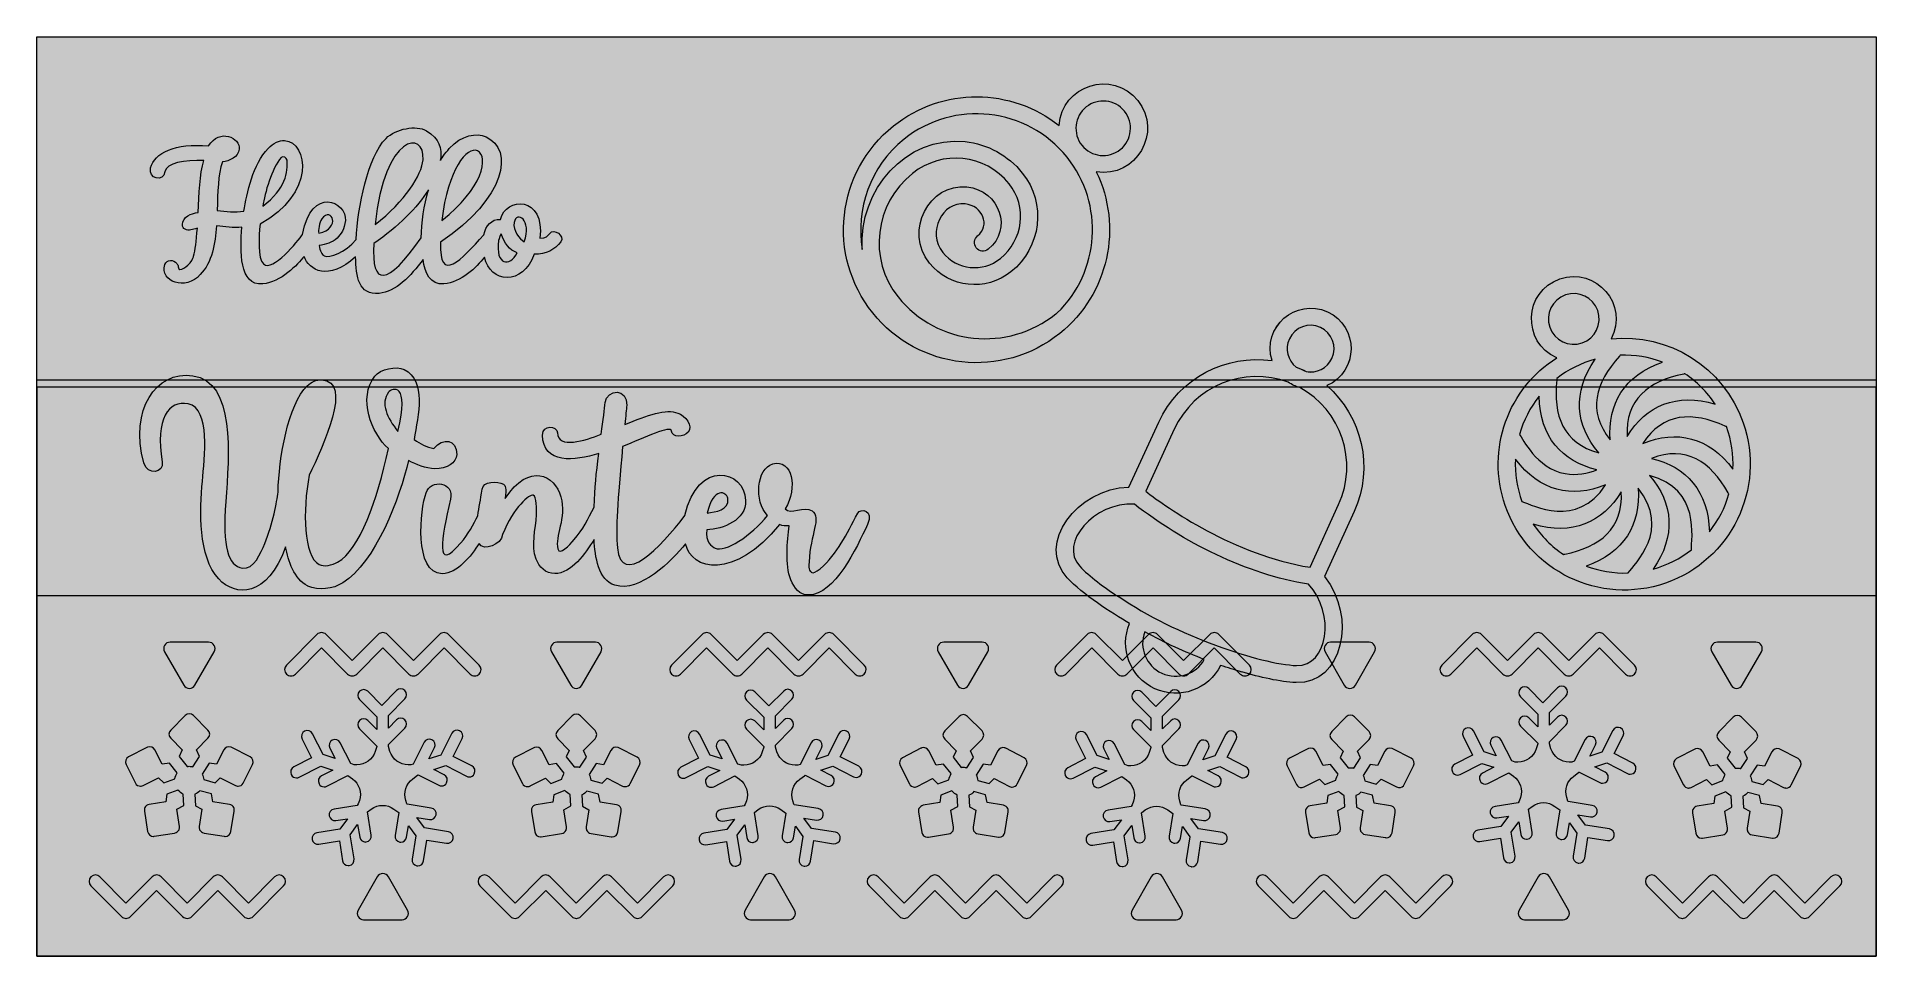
# Model space of a CAD drawing. Header units: inches. Extents: x 0 to 864, y 0 to 432.
import ezdxf

# ---------------------------------------------------------------- set-up
doc = ezdxf.new("R2010")
doc.units = ezdxf.units.IN
doc.header["$MEASUREMENT"] = 0
doc.layers.add('_U+0421_U+043B_U+043E_U+0439 1', color=7, linetype='Continuous')

# ---------------------------------------------------------------- blocks, each defined once
blk = doc.blocks.new('block 2')
at = {"layer": '_U+0421_U+043B_U+043E_U+0439 1', "true_color": 0xf2a100}
h = blk.add_hatch(color=40, dxfattribs=at)
h.dxf.hatch_style = 2
edge = h.paths.add_edge_path()
edge.add_spline(control_points=[(604.83, 178.34), (604.83, 178.34), (618.78, 208.89), (618.78, 208.89), (628.28, 229.72), (622.38, 253.75), (605.9, 268.08), (621.01, 274.64), (621.1, 295.95), (606.25, 302.75), (591.39, 309.56), (575.33, 295.54), (580.22, 279.84), (558.61, 282.97), (536.55, 271.74), (526.99, 250.94), (526.99, 250.94), (512.96, 220.42), (512.96, 220.42), (488.62, 219.77), (469.19, 193.79), (484, 177.8), (491.28, 169.95), (504.73, 161.37), (513.33, 156.3), (508.4, 144.82), (513.28, 131.13), (525.2, 125.67), (536.84, 120.36), (550.45, 125.35), (556, 136.67), (559.26, 135.56), (562.61, 134.5), (566.04, 133.54), (566.04, 133.54), (566.05, 133.57), (566.05, 133.57), (574.41, 131.13), (584.04, 128.84), (591.47, 128.57), (613.38, 127.79), (620.14, 159.6), (604.83, 178.34)], knot_values=[0, 0, 0, 0, 1, 1, 1, 2, 2, 2, 3, 3, 3, 4, 4, 4, 5, 5, 5, 6, 6, 6, 7, 7, 7, 8, 8, 8, 9, 9, 9, 10, 10, 10, 11, 11, 11, 12, 12, 12, 13, 13, 13, 14, 14, 14, 14], degree=3, periodic=1)
edge = h.paths.add_edge_path()
edge.add_spline(control_points=[(588.34, 290.06), (590.86, 295.57), (597.4, 298.01), (602.92, 295.48), (608.43, 292.95), (610.86, 286.41), (608.34, 280.9), (606.18, 276.19), (601.1, 273.74), (596.22, 274.69), (594.69, 275.5), (593.27, 276.15), (591.55, 276.83), (587.65, 279.9), (586.18, 285.35), (588.34, 290.06)], knot_values=[0, 0, 0, 0, 1, 1, 1, 2, 2, 2, 3, 3, 3, 4, 4, 4, 5, 5, 5, 5], degree=3, periodic=1)
at = {"layer": '_U+0421_U+043B_U+043E_U+0439 1', "true_color": 0xd67500}
h = blk.add_hatch(color=32, dxfattribs=at)
h.dxf.hatch_style = 2
edge = h.paths.add_edge_path()
edge.add_spline(control_points=[(604.83, 178.34), (604.83, 178.34), (618.78, 208.89), (618.78, 208.89), (628.28, 229.72), (622.38, 253.76), (605.9, 268.08), (620.92, 274.6), (621.17, 295.92), (606.25, 302.75), (591.36, 309.57), (575.34, 295.51), (580.22, 279.84), (558.61, 282.97), (536.55, 271.74), (526.99, 250.94), (526.99, 250.94), (512.96, 220.42), (512.96, 220.42), (488.6, 219.77), (469.2, 193.77), (484, 177.8), (491.28, 169.95), (504.73, 161.37), (513.33, 156.3), (508.4, 144.82), (513.28, 131.13), (525.2, 125.67), (536.86, 120.35), (550.46, 125.37), (556, 136.67), (559.26, 135.56), (562.61, 134.5), (566.03, 133.54), (566.03, 133.54), (566.04, 133.57), (566.04, 133.57), (574.41, 131.13), (584.04, 128.84), (591.47, 128.57), (613.38, 127.79), (620.14, 159.6), (604.83, 178.34)], knot_values=[0, 0, 0, 0, 1, 1, 1, 2, 2, 2, 3, 3, 3, 4, 4, 4, 5, 5, 5, 6, 6, 6, 7, 7, 7, 8, 8, 8, 9, 9, 9, 10, 10, 10, 11, 11, 11, 12, 12, 12, 13, 13, 13, 14, 14, 14, 14], degree=3, periodic=1)
edge = h.paths.add_edge_path()
edge.add_spline(control_points=[(588.34, 290.06), (590.86, 295.58), (597.4, 298.01), (602.92, 295.48), (608.43, 292.96), (610.86, 286.41), (608.34, 280.9), (606.18, 276.19), (601.09, 273.74), (596.22, 274.7), (594.67, 275.51), (593.26, 276.16), (591.55, 276.84), (587.65, 279.9), (586.18, 285.35), (588.34, 290.06)], knot_values=[0, 0, 0, 0, 1, 1, 1, 2, 2, 2, 3, 3, 3, 4, 4, 4, 5, 5, 5, 5], degree=3, periodic=1)
edge = h.paths.add_edge_path()
edge.add_spline(control_points=[(587.8, 269.69), (589.62, 268.48), (591.13, 267.79), (593.26, 267.19), (612.64, 256.57), (620.82, 232.64), (611.5, 212.21), (611.5, 212.21), (598.06, 182.76), (598.06, 182.76), (562.25, 188.49), (530.74, 210.85), (520.86, 218.45), (520.86, 218.45), (534.26, 247.59), (534.26, 247.59), (543.64, 267.99), (567.1, 277.43), (587.8, 269.69)], knot_values=[0, 0, 0, 0, 1, 1, 1, 2, 2, 2, 3, 3, 3, 4, 4, 4, 5, 5, 5, 6, 6, 6, 6], degree=3, periodic=1)
edge = h.paths.add_edge_path()
edge.add_spline(control_points=[(528.44, 132.99), (521.04, 136.39), (517.62, 144.89), (520.4, 152.4), (530.09, 147.13), (539.39, 142.9), (548.41, 139.43), (544.57, 132.61), (536.02, 129.52), (528.44, 132.99)], knot_values=[0, 0, 0, 0, 1, 1, 1, 2, 2, 2, 3, 3, 3, 3], degree=3, periodic=1)
edge = h.paths.add_edge_path()
edge.add_spline(control_points=[(591.76, 136.57), (575.08, 137.17), (534.71, 150.57), (508.27, 169.02), (508.27, 169.02), (508.18, 168.89), (508.18, 168.89), (501.47, 173.26), (494.29, 178.47), (489.87, 183.24), (479.91, 193.98), (496.47, 213.55), (515.59, 212.38), (538.07, 194.8), (568.29, 179.29), (597.29, 174.79), (610.4, 160.95), (606.19, 136.05), (591.76, 136.57)], knot_values=[0, 0, 0, 0, 1, 1, 1, 2, 2, 2, 3, 3, 3, 4, 4, 4, 5, 5, 5, 6, 6, 6, 6], degree=3, periodic=1)
at = {"layer": '_U+0421_U+043B_U+043E_U+0439 1', "lineweight": 0}
for points, knots in [([(604.83, 178.34), (604.83, 178.34), (618.78, 208.89), (618.78, 208.89), (628.28, 229.72), (622.38, 253.75), (605.9, 268.08), (621.01, 274.64), (621.1, 295.95), (606.25, 302.75), (591.39, 309.56), (575.33, 295.54), (580.22, 279.84), (558.61, 282.97), (536.55, 271.74), (526.99, 250.94), (526.99, 250.94), (512.96, 220.42), (512.96, 220.42), (488.62, 219.77), (469.19, 193.79), (484, 177.8), (491.28, 169.95), (504.73, 161.37), (513.33, 156.3), (508.4, 144.82), (513.28, 131.13), (525.2, 125.67), (536.84, 120.36), (550.45, 125.35), (556, 136.67), (559.26, 135.56), (562.61, 134.5), (566.04, 133.54), (566.04, 133.54), (566.05, 133.57), (566.05, 133.57), (574.41, 131.13), (584.04, 128.84), (591.47, 128.57), (613.38, 127.79), (620.14, 159.6), (604.83, 178.34)], [0, 0, 0, 0, 1, 1, 1, 2, 2, 2, 3, 3, 3, 4, 4, 4, 5, 5, 5, 6, 6, 6, 7, 7, 7, 8, 8, 8, 9, 9, 9, 10, 10, 10, 11, 11, 11, 12, 12, 12, 13, 13, 13, 14, 14, 14, 14]), ([(604.83, 178.34), (604.83, 178.34), (618.78, 208.89), (618.78, 208.89), (628.28, 229.72), (622.38, 253.76), (605.9, 268.08), (620.92, 274.6), (621.17, 295.92), (606.25, 302.75), (591.36, 309.57), (575.34, 295.51), (580.22, 279.84), (558.61, 282.97), (536.55, 271.74), (526.99, 250.94), (526.99, 250.94), (512.96, 220.42), (512.96, 220.42), (488.6, 219.77), (469.2, 193.77), (484, 177.8), (491.28, 169.95), (504.73, 161.37), (513.33, 156.3), (508.4, 144.82), (513.28, 131.13), (525.2, 125.67), (536.86, 120.35), (550.46, 125.37), (556, 136.67), (559.26, 135.56), (562.61, 134.5), (566.03, 133.54), (566.03, 133.54), (566.04, 133.57), (566.04, 133.57), (574.41, 131.13), (584.04, 128.84), (591.47, 128.57), (613.38, 127.79), (620.14, 159.6), (604.83, 178.34)], [0, 0, 0, 0, 1, 1, 1, 2, 2, 2, 3, 3, 3, 4, 4, 4, 5, 5, 5, 6, 6, 6, 7, 7, 7, 8, 8, 8, 9, 9, 9, 10, 10, 10, 11, 11, 11, 12, 12, 12, 13, 13, 13, 14, 14, 14, 14]), ([(588.34, 290.06), (590.86, 295.57), (597.4, 298.01), (602.92, 295.48), (608.43, 292.95), (610.86, 286.41), (608.34, 280.9), (606.18, 276.19), (601.1, 273.74), (596.22, 274.69), (594.69, 275.5), (593.27, 276.15), (591.55, 276.83), (587.65, 279.9), (586.18, 285.35), (588.34, 290.06)], [0, 0, 0, 0, 1, 1, 1, 2, 2, 2, 3, 3, 3, 4, 4, 4, 5, 5, 5, 5]), ([(588.34, 290.06), (590.86, 295.58), (597.4, 298.01), (602.92, 295.48), (608.43, 292.96), (610.86, 286.41), (608.34, 280.9), (606.18, 276.19), (601.09, 273.74), (596.22, 274.7), (594.67, 275.51), (593.26, 276.16), (591.55, 276.84), (587.65, 279.9), (586.18, 285.35), (588.34, 290.06)], [0, 0, 0, 0, 1, 1, 1, 2, 2, 2, 3, 3, 3, 4, 4, 4, 5, 5, 5, 5]), ([(587.8, 269.69), (589.62, 268.48), (591.13, 267.79), (593.26, 267.19), (612.64, 256.57), (620.82, 232.64), (611.5, 212.21), (611.5, 212.21), (598.06, 182.76), (598.06, 182.76), (562.25, 188.49), (530.74, 210.85), (520.86, 218.45), (520.86, 218.45), (534.26, 247.59), (534.26, 247.59), (543.64, 267.99), (567.1, 277.43), (587.8, 269.69)], [0, 0, 0, 0, 1, 1, 1, 2, 2, 2, 3, 3, 3, 4, 4, 4, 5, 5, 5, 6, 6, 6, 6]), ([(591.76, 136.57), (575.08, 137.17), (534.71, 150.57), (508.27, 169.02), (508.27, 169.02), (508.18, 168.89), (508.18, 168.89), (501.47, 173.26), (494.29, 178.47), (489.87, 183.24), (479.91, 193.98), (496.47, 213.55), (515.59, 212.38), (538.07, 194.8), (568.29, 179.29), (597.29, 174.79), (610.4, 160.95), (606.19, 136.05), (591.76, 136.57)], [0, 0, 0, 0, 1, 1, 1, 2, 2, 2, 3, 3, 3, 4, 4, 4, 5, 5, 5, 6, 6, 6, 6]), ([(528.44, 132.99), (521.04, 136.39), (517.62, 144.89), (520.4, 152.4), (530.09, 147.13), (539.39, 142.9), (548.41, 139.43), (544.57, 132.61), (536.02, 129.52), (528.44, 132.99)], [0, 0, 0, 0, 1, 1, 1, 2, 2, 2, 3, 3, 3, 3])]:
    blk.add_open_spline(points, degree=3, knots=knots, dxfattribs=at)
blk = doc.blocks.new('block 3')
at = {"layer": '_U+0421_U+043B_U+043E_U+0439 1', "true_color": 0xc10000}
h = blk.add_hatch(color=12, dxfattribs=at)
h.dxf.hatch_style = 2
edge = h.paths.add_edge_path()
edge.add_spline(control_points=[(739.49, 290.06), (748.01, 306.04), (732.45, 324.16), (715.41, 318.24), (698.37, 312.32), (697.38, 288.46), (713.98, 281.2), (691.26, 266.84), (680.54, 238.28), (689.74, 211.81), (700.46, 180.94), (734.17, 164.6), (765.04, 175.32), (795.91, 186.04), (812.25, 219.76), (801.53, 250.63), (792.33, 277.1), (766.22, 292.87), (739.49, 290.06)], knot_values=[0, 0, 0, 0, 1, 1, 1, 2, 2, 2, 3, 3, 3, 4, 4, 4, 5, 5, 5, 6, 6, 6, 6], degree=3, periodic=1)
edge = h.paths.add_edge_path()
edge.add_spline(control_points=[(718.03, 310.68), (724.24, 312.84), (731.05, 309.54), (733.2, 303.33), (735.36, 297.12), (732.06, 290.32), (725.85, 288.16), (719.65, 286.01), (712.84, 289.3), (710.68, 295.51), (708.53, 301.72), (711.82, 308.53), (718.03, 310.68)], knot_values=[0, 0, 0, 0, 1, 1, 1, 2, 2, 2, 3, 3, 3, 4, 4, 4, 4], degree=3, periodic=1)
at = {"layer": '_U+0421_U+043B_U+043E_U+0439 1', "true_color": 0xf2a100}
h = blk.add_hatch(color=40, dxfattribs=at)
h.dxf.hatch_style = 2
edge = h.paths.add_edge_path()
edge.add_spline(control_points=[(739.49, 290.06), (748.01, 306.04), (732.45, 324.16), (715.41, 318.24), (698.37, 312.32), (697.38, 288.46), (713.98, 281.2), (691.26, 266.84), (680.54, 238.28), (689.74, 211.81), (700.46, 180.94), (734.17, 164.6), (765.04, 175.32), (795.91, 186.04), (812.25, 219.76), (801.53, 250.63), (792.33, 277.1), (766.22, 292.87), (739.49, 290.06)], knot_values=[0, 0, 0, 0, 1, 1, 1, 2, 2, 2, 3, 3, 3, 4, 4, 4, 5, 5, 5, 6, 6, 6, 6], degree=3, periodic=1)
edge = h.paths.add_edge_path()
edge.add_spline(control_points=[(747.52, 180.08), (740.68, 179.83), (733.95, 180.97), (727.69, 183.32), (745.56, 189.53), (753.54, 202.96), (752.16, 219.9), (768, 200.43), (750.34, 184.26), (747.52, 180.08)], knot_values=[0, 0, 0, 0, 1, 1, 1, 2, 2, 2, 3, 3, 3, 3], degree=3, periodic=1)
edge = h.paths.add_edge_path()
edge.add_spline(control_points=[(714.04, 270.86), (714.06, 271.06), (714.05, 271.26), (714.05, 271.46), (719.29, 275.58), (725.26, 278.66), (732.03, 280.53), (721.15, 264.94), (722.67, 249.4), (733.67, 236.56), (717.04, 240.99), (712.04, 254.05), (714.04, 270.86)], knot_values=[0, 0, 0, 0, 1, 1, 1, 2, 2, 2, 3, 3, 3, 4, 4, 4, 4], degree=3, periodic=1)
edge = h.paths.add_edge_path()
edge.add_spline(control_points=[(763.59, 279.1), (745.58, 272.86), (737.74, 259.35), (739.1, 242.57), (728.25, 255.92), (731.87, 269.44), (743.38, 281.86), (743.52, 282.01), (743.63, 282.18), (743.74, 282.35), (750.59, 282.6), (757.33, 281.46), (763.59, 279.1)], knot_values=[0, 0, 0, 0, 1, 1, 1, 2, 2, 2, 3, 3, 3, 4, 4, 4, 4], degree=3, periodic=1)
edge = h.paths.add_edge_path()
edge.add_spline(control_points=[(717.69, 188.92), (717.49, 188.88), (717.31, 188.81), (717.13, 188.75), (711.57, 192.47), (706.71, 197.29), (702.92, 203.04), (721.1, 197.5), (735.43, 203.74), (744.25, 218.19), (745.17, 201.01), (734.3, 192.21), (717.69, 188.92)], knot_values=[0, 0, 0, 0, 1, 1, 1, 2, 2, 2, 3, 3, 3, 4, 4, 4, 4], degree=3, periodic=1)
edge = h.paths.add_edge_path()
edge.add_spline(control_points=[(773.58, 273.51), (773.77, 273.55), (773.95, 273.62), (774.13, 273.68), (779.7, 269.96), (784.56, 265.13), (788.35, 259.38), (770.27, 264.89), (755.9, 258.79), (747.02, 244.24), (746.09, 261.43), (756.98, 270.22), (773.58, 273.51)], knot_values=[0, 0, 0, 0, 1, 1, 1, 2, 2, 2, 3, 3, 3, 4, 4, 4, 4], degree=3, periodic=1)
edge = h.paths.add_edge_path()
edge.add_spline(control_points=[(718.03, 310.68), (724.24, 312.84), (731.05, 309.54), (733.2, 303.33), (735.36, 297.12), (732.06, 290.32), (725.85, 288.16), (719.65, 286.01), (712.84, 289.3), (710.68, 295.51), (708.53, 301.72), (711.82, 308.53), (718.03, 310.68)], knot_values=[0, 0, 0, 0, 1, 1, 1, 2, 2, 2, 3, 3, 3, 4, 4, 4, 4], degree=3, periodic=1)
edge = h.paths.add_edge_path()
edge.add_spline(control_points=[(705.64, 263.09), (706.01, 244.05), (716.41, 232.41), (732.82, 228.51), (728.52, 226.85), (723.27, 225.73), (717.84, 226.74), (704.4, 229.24), (697.85, 243.34), (696.44, 245.19), (698.3, 251.69), (701.43, 257.79), (705.64, 263.09)], knot_values=[0, 0, 0, 0, 1, 1, 1, 2, 2, 2, 3, 3, 3, 4, 4, 4, 4], degree=3, periodic=1)
edge = h.paths.add_edge_path()
edge.add_spline(control_points=[(694.53, 233.52), (705.82, 218.58), (720.98, 214.87), (736.89, 221.51), (723.35, 200.56), (702.75, 212.1), (697.6, 213.61), (695.22, 220.1), (694.22, 226.74), (694.53, 233.52)], knot_values=[0, 0, 0, 0, 1, 1, 1, 2, 2, 2, 3, 3, 3, 3], degree=3, periodic=1)
edge = h.paths.add_edge_path()
edge.add_spline(control_points=[(759.23, 181.9), (769.96, 197.26), (768.79, 212.84), (757.56, 225.9), (781.77, 219.47), (777.06, 196.09), (777.21, 190.97), (771.96, 186.84), (765.99, 183.77), (759.23, 181.9)], knot_values=[0, 0, 0, 0, 1, 1, 1, 2, 2, 2, 3, 3, 3, 3], degree=3, periodic=1)
edge = h.paths.add_edge_path()
edge.add_spline(control_points=[(785.62, 199.34), (785.25, 218.38), (774.85, 230.02), (758.45, 233.92), (774.5, 240.11), (786.23, 232.49), (794.49, 217.71), (794.59, 217.54), (794.7, 217.39), (794.82, 217.24), (792.96, 210.73), (789.84, 204.64), (785.62, 199.34)], knot_values=[0, 0, 0, 0, 1, 1, 1, 2, 2, 2, 3, 3, 3, 4, 4, 4, 4], degree=3, periodic=1)
edge = h.paths.add_edge_path()
edge.add_spline(control_points=[(796.73, 228.91), (785.44, 243.86), (770.27, 247.56), (754.37, 240.92), (763.7, 255.35), (777.7, 256.13), (793.1, 249.01), (793.28, 248.93), (793.47, 248.88), (793.66, 248.82), (796.11, 242.13), (797.04, 235.48), (796.73, 228.91)], knot_values=[0, 0, 0, 0, 1, 1, 1, 2, 2, 2, 3, 3, 3, 4, 4, 4, 4], degree=3, periodic=1)
at = {"layer": '_U+0421_U+043B_U+043E_U+0439 1', "lineweight": 0}
for points, knots in [([(739.49, 290.06), (748.01, 306.04), (732.45, 324.16), (715.41, 318.24), (698.37, 312.32), (697.38, 288.46), (713.98, 281.2), (691.26, 266.84), (680.54, 238.28), (689.74, 211.81), (700.46, 180.94), (734.17, 164.6), (765.04, 175.32), (795.91, 186.04), (812.25, 219.76), (801.53, 250.63), (792.33, 277.1), (766.22, 292.87), (739.49, 290.06)], [0, 0, 0, 0, 1, 1, 1, 2, 2, 2, 3, 3, 3, 4, 4, 4, 5, 5, 5, 6, 6, 6, 6]), ([(739.49, 290.06), (748.01, 306.04), (732.45, 324.16), (715.41, 318.24), (698.37, 312.32), (697.38, 288.46), (713.98, 281.2), (691.26, 266.84), (680.54, 238.28), (689.74, 211.81), (700.46, 180.94), (734.17, 164.6), (765.04, 175.32), (795.91, 186.04), (812.25, 219.76), (801.53, 250.63), (792.33, 277.1), (766.22, 292.87), (739.49, 290.06)], [0, 0, 0, 0, 1, 1, 1, 2, 2, 2, 3, 3, 3, 4, 4, 4, 5, 5, 5, 6, 6, 6, 6]), ([(718.03, 310.68), (724.24, 312.84), (731.05, 309.54), (733.2, 303.33), (735.36, 297.12), (732.06, 290.32), (725.85, 288.16), (719.65, 286.01), (712.84, 289.3), (710.68, 295.51), (708.53, 301.72), (711.82, 308.53), (718.03, 310.68)], [0, 0, 0, 0, 1, 1, 1, 2, 2, 2, 3, 3, 3, 4, 4, 4, 4]), ([(718.03, 310.68), (724.24, 312.84), (731.05, 309.54), (733.2, 303.33), (735.36, 297.12), (732.06, 290.32), (725.85, 288.16), (719.65, 286.01), (712.84, 289.3), (710.68, 295.51), (708.53, 301.72), (711.82, 308.53), (718.03, 310.68)], [0, 0, 0, 0, 1, 1, 1, 2, 2, 2, 3, 3, 3, 4, 4, 4, 4]), ([(714.04, 270.86), (714.06, 271.06), (714.05, 271.26), (714.05, 271.46), (719.29, 275.58), (725.26, 278.66), (732.03, 280.53), (721.15, 264.94), (722.67, 249.4), (733.67, 236.56), (717.04, 240.99), (712.04, 254.05), (714.04, 270.86)], [0, 0, 0, 0, 1, 1, 1, 2, 2, 2, 3, 3, 3, 4, 4, 4, 4]), ([(763.59, 279.1), (745.58, 272.86), (737.74, 259.35), (739.1, 242.57), (728.25, 255.92), (731.87, 269.44), (743.38, 281.86), (743.52, 282.01), (743.63, 282.18), (743.74, 282.35), (750.59, 282.6), (757.33, 281.46), (763.59, 279.1)], [0, 0, 0, 0, 1, 1, 1, 2, 2, 2, 3, 3, 3, 4, 4, 4, 4]), ([(773.58, 273.51), (773.77, 273.55), (773.95, 273.62), (774.13, 273.68), (779.7, 269.96), (784.56, 265.13), (788.35, 259.38), (770.27, 264.89), (755.9, 258.79), (747.02, 244.24), (746.09, 261.43), (756.98, 270.22), (773.58, 273.51)], [0, 0, 0, 0, 1, 1, 1, 2, 2, 2, 3, 3, 3, 4, 4, 4, 4]), ([(705.64, 263.09), (706.01, 244.05), (716.41, 232.41), (732.82, 228.51), (728.52, 226.85), (723.27, 225.73), (717.84, 226.74), (704.4, 229.24), (697.85, 243.34), (696.44, 245.19), (698.3, 251.69), (701.43, 257.79), (705.64, 263.09)], [0, 0, 0, 0, 1, 1, 1, 2, 2, 2, 3, 3, 3, 4, 4, 4, 4]), ([(796.73, 228.91), (785.44, 243.86), (770.27, 247.56), (754.37, 240.92), (763.7, 255.35), (777.7, 256.13), (793.1, 249.01), (793.28, 248.93), (793.47, 248.88), (793.66, 248.82), (796.11, 242.13), (797.04, 235.48), (796.73, 228.91)], [0, 0, 0, 0, 1, 1, 1, 2, 2, 2, 3, 3, 3, 4, 4, 4, 4]), ([(694.53, 233.52), (705.82, 218.58), (720.98, 214.87), (736.89, 221.51), (723.35, 200.56), (702.75, 212.1), (697.6, 213.61), (695.22, 220.1), (694.22, 226.74), (694.53, 233.52)], [0, 0, 0, 0, 1, 1, 1, 2, 2, 2, 3, 3, 3, 3]), ([(785.62, 199.34), (785.25, 218.38), (774.85, 230.02), (758.45, 233.92), (774.5, 240.11), (786.23, 232.49), (794.49, 217.71), (794.59, 217.54), (794.7, 217.39), (794.82, 217.24), (792.96, 210.73), (789.84, 204.64), (785.62, 199.34)], [0, 0, 0, 0, 1, 1, 1, 2, 2, 2, 3, 3, 3, 4, 4, 4, 4]), ([(759.23, 181.9), (769.96, 197.26), (768.79, 212.84), (757.56, 225.9), (781.77, 219.47), (777.06, 196.09), (777.21, 190.97), (771.96, 186.84), (765.99, 183.77), (759.23, 181.9)], [0, 0, 0, 0, 1, 1, 1, 2, 2, 2, 3, 3, 3, 3]), ([(717.69, 188.92), (717.49, 188.88), (717.31, 188.81), (717.13, 188.75), (711.57, 192.47), (706.71, 197.29), (702.92, 203.04), (721.1, 197.5), (735.43, 203.74), (744.25, 218.19), (745.17, 201.01), (734.3, 192.21), (717.69, 188.92)], [0, 0, 0, 0, 1, 1, 1, 2, 2, 2, 3, 3, 3, 4, 4, 4, 4]), ([(747.52, 180.08), (740.68, 179.83), (733.95, 180.97), (727.69, 183.32), (745.56, 189.53), (753.54, 202.96), (752.16, 219.9), (768, 200.43), (750.34, 184.26), (747.52, 180.08)], [0, 0, 0, 0, 1, 1, 1, 2, 2, 2, 3, 3, 3, 3])]:
    blk.add_open_spline(points, degree=3, knots=knots, dxfattribs=at)
blk = doc.blocks.new('block 4')
at = {"layer": '_U+0421_U+043B_U+043E_U+0439 1', "true_color": 0xc10000}
h = blk.add_hatch(color=12, dxfattribs=at)
h.dxf.hatch_style = 2
edge = h.paths.add_edge_path()
edge.add_spline(control_points=[(497.68, 368.5), (516.46, 365.55), (528.98, 387.27), (517.15, 402.03), (505.33, 416.79), (481.39, 409.31), (480.18, 390.34), (457.86, 408.03), (425.52, 408.66), (402.35, 390.1), (375.42, 368.52), (371.09, 329.2), (392.66, 302.27), (414.24, 275.35), (453.56, 271.01), (480.49, 292.59), (503.66, 311.16), (510.08, 342.86), (497.68, 368.5)], knot_values=[0, 0, 0, 0, 1, 1, 1, 2, 2, 2, 3, 3, 3, 4, 4, 4, 5, 5, 5, 6, 6, 6, 6], degree=3, periodic=1)
edge = h.paths.add_edge_path()
edge.add_spline(control_points=[(510.91, 397.03), (515.33, 391.52), (514.44, 383.44), (508.93, 379.02), (503.41, 374.61), (495.34, 375.5), (490.92, 381.01), (486.5, 386.52), (487.39, 394.6), (492.9, 399.01), (498.42, 403.43), (506.49, 402.54), (510.91, 397.03)], knot_values=[0, 0, 0, 0, 1, 1, 1, 2, 2, 2, 3, 3, 3, 4, 4, 4, 4], degree=3, periodic=1)
at = {"layer": '_U+0421_U+043B_U+043E_U+0439 1', "true_color": 0xf2a100}
h = blk.add_hatch(color=40, dxfattribs=at)
h.dxf.hatch_style = 2
edge = h.paths.add_edge_path()
edge.add_spline(control_points=[(497.68, 368.5), (516.46, 365.55), (528.98, 387.27), (517.15, 402.03), (505.33, 416.79), (481.39, 409.31), (480.18, 390.34), (457.86, 408.03), (425.52, 408.66), (402.35, 390.1), (375.42, 368.52), (371.09, 329.2), (392.66, 302.27), (414.24, 275.35), (453.56, 271.01), (480.49, 292.59), (503.66, 311.16), (510.08, 342.86), (497.68, 368.5)], knot_values=[0, 0, 0, 0, 1, 1, 1, 2, 2, 2, 3, 3, 3, 4, 4, 4, 5, 5, 5, 6, 6, 6, 6], degree=3, periodic=1)
edge = h.paths.add_edge_path()
edge.add_spline(control_points=[(510.91, 397.03), (515.33, 391.52), (514.44, 383.44), (508.93, 379.02), (503.41, 374.61), (495.34, 375.5), (490.92, 381.01), (486.5, 386.52), (487.39, 394.6), (492.9, 399.01), (498.42, 403.43), (506.49, 402.54), (510.91, 397.03)], knot_values=[0, 0, 0, 0, 1, 1, 1, 2, 2, 2, 3, 3, 3, 4, 4, 4, 4], degree=3, periodic=1)
edge = h.paths.add_edge_path()
edge.add_spline(control_points=[(407.35, 383.85), (430.79, 402.64), (465.15, 398.85), (483.93, 375.41), (501.63, 353.32), (499.28, 321.54), (479.33, 302.23), (479.08, 302.11), (478.83, 301.96), (478.6, 301.77), (456.09, 283.81), (422.98, 286.74), (404.54, 309.75), (390.39, 327.48), (393.44, 353.53), (411.34, 367.82), (425.22, 378.9), (445.49, 376.94), (456.71, 362.94), (465.28, 352.21), (463.42, 336.45), (452.59, 327.8), (444.31, 321.2), (432.25, 322.36), (425.57, 330.69), (417.91, 340.29), (425.41, 354.65), (436.01, 353.5), (444.49, 352.58), (447.93, 343.25), (441.93, 338.46), (440.21, 337.08), (439.93, 334.57), (441.3, 332.84), (442.66, 331.07), (445.2, 330.83), (446.93, 332.21), (458.48, 341.43), (452.46, 359.77), (436.87, 361.46), (419.22, 363.36), (407.2, 340.82), (419.35, 325.66), (428.71, 313.99), (445.79, 312.14), (457.58, 321.55), (471.86, 332.94), (474.31, 353.78), (462.91, 367.99), (456.23, 376.34), (446.67, 381.56), (436, 382.72), (408.15, 385.72), (385.99, 359.87), (387.75, 332.11), (384.53, 351), (391.37, 371.05), (407.35, 383.85)], knot_values=[0, 0, 0, 0, 1, 1, 1, 2, 2, 2, 3, 3, 3, 4, 4, 4, 5, 5, 5, 6, 6, 6, 7, 7, 7, 8, 8, 8, 9, 9, 9, 10, 10, 10, 11, 11, 11, 12, 12, 12, 13, 13, 13, 14, 14, 14, 15, 15, 15, 16, 16, 16, 17, 17, 17, 18, 18, 18, 19, 19, 19, 19], degree=3, periodic=1)
at = {"layer": '_U+0421_U+043B_U+043E_U+0439 1', "lineweight": 0}
for points, knots in [([(497.68, 368.5), (516.46, 365.55), (528.98, 387.27), (517.15, 402.03), (505.33, 416.79), (481.39, 409.31), (480.18, 390.34), (457.86, 408.03), (425.52, 408.66), (402.35, 390.1), (375.42, 368.52), (371.09, 329.2), (392.66, 302.27), (414.24, 275.35), (453.56, 271.01), (480.49, 292.59), (503.66, 311.16), (510.08, 342.86), (497.68, 368.5)], [0, 0, 0, 0, 1, 1, 1, 2, 2, 2, 3, 3, 3, 4, 4, 4, 5, 5, 5, 6, 6, 6, 6]), ([(497.68, 368.5), (516.46, 365.55), (528.98, 387.27), (517.15, 402.03), (505.33, 416.79), (481.39, 409.31), (480.18, 390.34), (457.86, 408.03), (425.52, 408.66), (402.35, 390.1), (375.42, 368.52), (371.09, 329.2), (392.66, 302.27), (414.24, 275.35), (453.56, 271.01), (480.49, 292.59), (503.66, 311.16), (510.08, 342.86), (497.68, 368.5)], [0, 0, 0, 0, 1, 1, 1, 2, 2, 2, 3, 3, 3, 4, 4, 4, 5, 5, 5, 6, 6, 6, 6]), ([(407.35, 383.85), (430.79, 402.64), (465.15, 398.85), (483.93, 375.41), (501.63, 353.32), (499.28, 321.54), (479.33, 302.23), (479.08, 302.11), (478.83, 301.96), (478.6, 301.77), (456.09, 283.81), (422.98, 286.74), (404.54, 309.75), (390.39, 327.48), (393.44, 353.53), (411.34, 367.82), (425.22, 378.9), (445.49, 376.94), (456.71, 362.94), (465.28, 352.21), (463.42, 336.45), (452.59, 327.8), (444.31, 321.2), (432.25, 322.36), (425.57, 330.69), (417.91, 340.29), (425.41, 354.65), (436.01, 353.5), (444.49, 352.58), (447.93, 343.25), (441.93, 338.46), (440.21, 337.08), (439.93, 334.57), (441.3, 332.84), (442.66, 331.07), (445.2, 330.83), (446.93, 332.21), (458.48, 341.43), (452.46, 359.77), (436.87, 361.46), (419.22, 363.36), (407.2, 340.82), (419.35, 325.66), (428.71, 313.99), (445.79, 312.14), (457.58, 321.55), (471.86, 332.94), (474.31, 353.78), (462.91, 367.99), (456.23, 376.34), (446.67, 381.56), (436, 382.72), (408.15, 385.72), (385.99, 359.87), (387.75, 332.11), (384.53, 351), (391.37, 371.05), (407.35, 383.85)], [0, 0, 0, 0, 1, 1, 1, 2, 2, 2, 3, 3, 3, 4, 4, 4, 5, 5, 5, 6, 6, 6, 7, 7, 7, 8, 8, 8, 9, 9, 9, 10, 10, 10, 11, 11, 11, 12, 12, 12, 13, 13, 13, 14, 14, 14, 15, 15, 15, 16, 16, 16, 17, 17, 17, 18, 18, 18, 19, 19, 19, 19]), ([(510.91, 397.03), (515.33, 391.52), (514.44, 383.44), (508.93, 379.02), (503.41, 374.61), (495.34, 375.5), (490.92, 381.01), (486.5, 386.52), (487.39, 394.6), (492.9, 399.01), (498.42, 403.43), (506.49, 402.54), (510.91, 397.03)], [0, 0, 0, 0, 1, 1, 1, 2, 2, 2, 3, 3, 3, 4, 4, 4, 4]), ([(510.91, 397.03), (515.33, 391.52), (514.44, 383.44), (508.93, 379.02), (503.41, 374.61), (495.34, 375.5), (490.92, 381.01), (486.5, 386.52), (487.39, 394.6), (492.9, 399.01), (498.42, 403.43), (506.49, 402.54), (510.91, 397.03)], [0, 0, 0, 0, 1, 1, 1, 2, 2, 2, 3, 3, 3, 4, 4, 4, 4])]:
    blk.add_open_spline(points, degree=3, knots=knots, dxfattribs=at)
blk = doc.blocks.new('block 5')
at = {"layer": '_U+0421_U+043B_U+043E_U+0439 1', "true_color": 0x003a1e}
h = blk.add_hatch(color=118, dxfattribs=at)
h.dxf.hatch_style = 2
edge = h.paths.add_edge_path()
edge.add_spline(control_points=[(197.25, 235.66), (197.25, 242.99), (190.82, 243.87), (186.5, 238.6), (182.97, 239.16), (180.17, 240.7), (177.2, 242.74), (179.2, 254.34), (183.1, 270.39), (172.57, 275.65), (169.04, 277.57), (161.22, 275.7), (158.81, 272.61), (150.75, 262.19), (157.11, 245.65), (165.2, 238.49), (159.94, 213.93), (151.67, 191.16), (141.32, 185.12), (138.72, 183.69), (134.9, 182.87), (132.66, 184.05), (125.27, 187.97), (124.81, 209.2), (127.96, 226.04), (134.47, 239.45), (148.73, 270.42), (133.82, 270.77), (131.33, 270.85), (129.05, 269.91), (127.04, 268), (118, 259.41), (113.66, 234.01), (113.32, 217.99), (112.75, 213.58), (110.97, 203.22), (107.07, 193.87), (105.26, 189.48), (101.87, 181.47), (96.57, 182.37), (89.88, 183.6), (87.1, 192.03), (88.76, 213.63), (90.42, 235.46), (93.19, 270.08), (73.33, 272.76), (55.82, 275.12), (43.57, 256.87), (50.29, 231.8), (51.93, 225.67), (59.96, 226.96), (58.89, 232.27), (55.53, 252.67), (62.05, 261.27), (71.07, 259.49), (81.86, 257.35), (78.7, 233.98), (77.78, 223.27), (76.58, 209.45), (75.72, 187.86), (85.47, 177.25), (93.12, 168.92), (108.54, 168.33), (116.82, 192.33), (118.11, 185.77), (120.95, 177.13), (127.18, 173.96), (127.18, 173.96), (127.27, 173.91), (127.27, 173.91), (132.36, 171.73), (139.14, 172.4), (143.7, 175.49), (158.93, 184.72), (170.75, 215.63), (174.6, 232.96), (178.45, 230.68), (182.53, 229.4), (186.99, 229.06), (192.57, 228.91), (197.25, 231.93), (197.25, 235.66)], knot_values=[0, 0, 0, 0, 1, 1, 1, 2, 2, 2, 3, 3, 3, 4, 4, 4, 5, 5, 5, 6, 6, 6, 7, 7, 7, 8, 8, 8, 9, 9, 9, 10, 10, 10, 11, 11, 11, 12, 12, 12, 13, 13, 13, 14, 14, 14, 15, 15, 15, 16, 16, 16, 17, 17, 17, 18, 18, 18, 19, 19, 19, 20, 20, 20, 21, 21, 21, 22, 22, 22, 23, 23, 23, 24, 24, 24, 25, 25, 25, 26, 26, 26, 27, 27, 27, 27], degree=3, periodic=1)
edge = h.paths.add_edge_path()
edge.add_spline(control_points=[(165.2, 264.97), (166.85, 267.12), (175.45, 269.87), (169.59, 246.57), (164.55, 252.9), (161.28, 259.85), (165.2, 264.97)], knot_values=[0, 0, 0, 0, 1, 1, 1, 2, 2, 2, 2], degree=3, periodic=1)
h = blk.add_hatch(color=118, dxfattribs=at)
h.dxf.hatch_style = 2
edge = h.paths.add_edge_path()
edge.add_spline(control_points=[(385.6, 208.14), (380.14, 198.15), (376.28, 189.33), (367.99, 182.07), (365.95, 180.34), (364.66, 180.01), (364.12, 180.29), (363.29, 180.72), (362.36, 181.24), (362.74, 185.3), (363.39, 198.27), (368.64, 206.11), (364.18, 209.21), (360.44, 211.8), (353.96, 207.2), (351.52, 210.22), (357.54, 220.12), (354.92, 233.83), (345.71, 231.31), (338.08, 229.22), (336.73, 213.73), (343.24, 207.07), (335.71, 197.53), (323.15, 189.61), (318.7, 191.66), (316.79, 192.55), (314.03, 194.76), (314.7, 200.38), (322.4, 200.61), (333.24, 204.9), (332.95, 214.11), (332.49, 228.56), (310.45, 233.86), (304.39, 207.03), (293.04, 191.92), (274.63, 173.09), (272.74, 191.82), (271.83, 201.14), (272.74, 213.28), (275.17, 239.43), (285.42, 243.64), (298.13, 249.78), (298.07, 246.74), (298.42, 243.48), (304.07, 243.99), (305.9, 246.16), (308.46, 249.18), (304.5, 254.09), (301.14, 255.21), (295.62, 257.31), (286.97, 254.29), (276.23, 249.83), (276.59, 253.86), (276.99, 256.99), (277.1, 258.82), (277.64, 266.93), (267.81, 266.65), (266.98, 260.12), (266.73, 257.26), (266.03, 252.12), (265.09, 245.21), (257.47, 242.32), (244.83, 238.17), (244.57, 245.93), (244.37, 249.36), (237.54, 249.84), (237.54, 244.85), (237.82, 231.07), (252.65, 232.56), (263.94, 236.24), (262.78, 226.34), (262.07, 220.45), (261.75, 210.99), (258.93, 205.49), (256.48, 200.46), (252.4, 195.74), (250.17, 193.15), (245.63, 188.1), (244.81, 191.38), (243.07, 197.26), (249.02, 205.8), (246.13, 215.89), (243.37, 226.03), (231.46, 232.37), (219.99, 215.1), (220.74, 219.82), (220.06, 221.25), (219.23, 221.72), (216.35, 223.36), (209.53, 223.14), (209.19, 219.45), (208.51, 214.33), (207.5, 211.05), (207.24, 206.99), (205.23, 203.08), (202.52, 198.05), (199.15, 194.16), (186.85, 179.73), (190.15, 195.9), (194.25, 214.72), (196.34, 222.91), (184.84, 224.36), (182.9, 217.72), (180.09, 210.37), (177.02, 179.73), (190.46, 179.73), (197.48, 179.73), (204, 188.03), (207.76, 193.98), (209.72, 189.96), (218.38, 193.44), (218.75, 198.09), (224.21, 211.28), (231.33, 217.06), (233.22, 216.63), (234.84, 216.25), (234.83, 209.49), (234.72, 207.38), (234.31, 200.65), (232.1, 192.94), (234.54, 186.6), (235.87, 183), (239.03, 179.78), (243.28, 179.78), (251.08, 179.78), (257.73, 189.18), (261.74, 195.85), (262.21, 187.72), (263.76, 176.67), (271.56, 174.3), (283.25, 170.75), (298.31, 185.79), (304.73, 193.81), (307.31, 181.39), (327.49, 176.35), (348.92, 202.89), (350.4, 202.08), (351.61, 202.18), (353.46, 202.27), (352.51, 195.02), (351.3, 183.91), (354.19, 176.92), (355.69, 172.93), (358.27, 169.72), (362.49, 169.72), (374.72, 169.72), (385.07, 191.82), (390.24, 202.91), (393.4, 209.57), (386.85, 210.65), (385.6, 208.14)], knot_values=[0, 0, 0, 0, 1, 1, 1, 2, 2, 2, 3, 3, 3, 4, 4, 4, 5, 5, 5, 6, 6, 6, 7, 7, 7, 8, 8, 8, 9, 9, 9, 10, 10, 10, 11, 11, 11, 12, 12, 12, 13, 13, 13, 14, 14, 14, 15, 15, 15, 16, 16, 16, 17, 17, 17, 18, 18, 18, 19, 19, 19, 20, 20, 20, 21, 21, 21, 22, 22, 22, 23, 23, 23, 24, 24, 24, 25, 25, 25, 26, 26, 26, 27, 27, 27, 28, 28, 28, 29, 29, 29, 30, 30, 30, 31, 31, 31, 32, 32, 32, 33, 33, 33, 34, 34, 34, 35, 35, 35, 36, 36, 36, 37, 37, 37, 38, 38, 38, 39, 39, 39, 40, 40, 40, 41, 41, 41, 42, 42, 42, 43, 43, 43, 44, 44, 44, 45, 45, 45, 46, 46, 46, 47, 47, 47, 48, 48, 48, 49, 49, 49, 50, 50, 50, 50], degree=3, periodic=1)
edge = h.paths.add_edge_path()
edge.add_spline(control_points=[(314.9, 208.24), (317.82, 220.91), (324.03, 218.21), (324.57, 215.16), (325.57, 209.49), (318.68, 208.74), (314.9, 208.24)], knot_values=[0, 0, 0, 0, 1, 1, 1, 2, 2, 2, 2], degree=3, periodic=1)
at = {"layer": '_U+0421_U+043B_U+043E_U+0439 1', "lineweight": 0}
for points, knots in [([(197.25, 235.66), (197.25, 242.99), (190.82, 243.87), (186.5, 238.6), (182.97, 239.16), (180.17, 240.7), (177.2, 242.74), (179.2, 254.34), (183.1, 270.39), (172.57, 275.65), (169.04, 277.57), (161.22, 275.7), (158.81, 272.61), (150.75, 262.19), (157.11, 245.65), (165.2, 238.49), (159.94, 213.93), (151.67, 191.16), (141.32, 185.12), (138.72, 183.69), (134.9, 182.87), (132.66, 184.05), (125.27, 187.97), (124.81, 209.2), (127.96, 226.04), (134.47, 239.45), (148.73, 270.42), (133.82, 270.77), (131.33, 270.85), (129.05, 269.91), (127.04, 268), (118, 259.41), (113.66, 234.01), (113.32, 217.99), (112.75, 213.58), (110.97, 203.22), (107.07, 193.87), (105.26, 189.48), (101.87, 181.47), (96.57, 182.37), (89.88, 183.6), (87.1, 192.03), (88.76, 213.63), (90.42, 235.46), (93.19, 270.08), (73.33, 272.76), (55.82, 275.12), (43.57, 256.87), (50.29, 231.8), (51.93, 225.67), (59.96, 226.96), (58.89, 232.27), (55.53, 252.67), (62.05, 261.27), (71.07, 259.49), (81.86, 257.35), (78.7, 233.98), (77.78, 223.27), (76.58, 209.45), (75.72, 187.86), (85.47, 177.25), (93.12, 168.92), (108.54, 168.33), (116.82, 192.33), (118.11, 185.77), (120.95, 177.13), (127.18, 173.96), (127.18, 173.96), (127.27, 173.91), (127.27, 173.91), (132.36, 171.73), (139.14, 172.4), (143.7, 175.49), (158.93, 184.72), (170.75, 215.63), (174.6, 232.96), (178.45, 230.68), (182.53, 229.4), (186.99, 229.06), (192.57, 228.91), (197.25, 231.93), (197.25, 235.66)], [0, 0, 0, 0, 1, 1, 1, 2, 2, 2, 3, 3, 3, 4, 4, 4, 5, 5, 5, 6, 6, 6, 7, 7, 7, 8, 8, 8, 9, 9, 9, 10, 10, 10, 11, 11, 11, 12, 12, 12, 13, 13, 13, 14, 14, 14, 15, 15, 15, 16, 16, 16, 17, 17, 17, 18, 18, 18, 19, 19, 19, 20, 20, 20, 21, 21, 21, 22, 22, 22, 23, 23, 23, 24, 24, 24, 25, 25, 25, 26, 26, 26, 27, 27, 27, 27]), ([(165.2, 264.97), (166.85, 267.12), (175.45, 269.87), (169.59, 246.57), (164.55, 252.9), (161.28, 259.85), (165.2, 264.97)], [0, 0, 0, 0, 1, 1, 1, 2, 2, 2, 2]), ([(385.6, 208.14), (380.14, 198.15), (376.28, 189.33), (367.99, 182.07), (365.95, 180.34), (364.66, 180.01), (364.12, 180.29), (363.29, 180.72), (362.36, 181.24), (362.74, 185.3), (363.39, 198.27), (368.64, 206.11), (364.18, 209.21), (360.44, 211.8), (353.96, 207.2), (351.52, 210.22), (357.54, 220.12), (354.92, 233.83), (345.71, 231.31), (338.08, 229.22), (336.73, 213.73), (343.24, 207.07), (335.71, 197.53), (323.15, 189.61), (318.7, 191.66), (316.79, 192.55), (314.03, 194.76), (314.7, 200.38), (322.4, 200.61), (333.24, 204.9), (332.95, 214.11), (332.49, 228.56), (310.45, 233.86), (304.39, 207.03), (293.04, 191.92), (274.63, 173.09), (272.74, 191.82), (271.83, 201.14), (272.74, 213.28), (275.17, 239.43), (285.42, 243.64), (298.13, 249.78), (298.07, 246.74), (298.42, 243.48), (304.07, 243.99), (305.9, 246.16), (308.46, 249.18), (304.5, 254.09), (301.14, 255.21), (295.62, 257.31), (286.97, 254.29), (276.23, 249.83), (276.59, 253.86), (276.99, 256.99), (277.1, 258.82), (277.64, 266.93), (267.81, 266.65), (266.98, 260.12), (266.73, 257.26), (266.03, 252.12), (265.09, 245.21), (257.47, 242.32), (244.83, 238.17), (244.57, 245.93), (244.37, 249.36), (237.54, 249.84), (237.54, 244.85), (237.82, 231.07), (252.65, 232.56), (263.94, 236.24), (262.78, 226.34), (262.07, 220.45), (261.75, 210.99), (258.93, 205.49), (256.48, 200.46), (252.4, 195.74), (250.17, 193.15), (245.63, 188.1), (244.81, 191.38), (243.07, 197.26), (249.02, 205.8), (246.13, 215.89), (243.37, 226.03), (231.46, 232.37), (219.99, 215.1), (220.74, 219.82), (220.06, 221.25), (219.23, 221.72), (216.35, 223.36), (209.53, 223.14), (209.19, 219.45), (208.51, 214.33), (207.5, 211.05), (207.24, 206.99), (205.23, 203.08), (202.52, 198.05), (199.15, 194.16), (186.85, 179.73), (190.15, 195.9), (194.25, 214.72), (196.34, 222.91), (184.84, 224.36), (182.9, 217.72), (180.09, 210.37), (177.02, 179.73), (190.46, 179.73), (197.48, 179.73), (204, 188.03), (207.76, 193.98), (209.72, 189.96), (218.38, 193.44), (218.75, 198.09), (224.21, 211.28), (231.33, 217.06), (233.22, 216.63), (234.84, 216.25), (234.83, 209.49), (234.72, 207.38), (234.31, 200.65), (232.1, 192.94), (234.54, 186.6), (235.87, 183), (239.03, 179.78), (243.28, 179.78), (251.08, 179.78), (257.73, 189.18), (261.74, 195.85), (262.21, 187.72), (263.76, 176.67), (271.56, 174.3), (283.25, 170.75), (298.31, 185.79), (304.73, 193.81), (307.31, 181.39), (327.49, 176.35), (348.92, 202.89), (350.4, 202.08), (351.61, 202.18), (353.46, 202.27), (352.51, 195.02), (351.3, 183.91), (354.19, 176.92), (355.69, 172.93), (358.27, 169.72), (362.49, 169.72), (374.72, 169.72), (385.07, 191.82), (390.24, 202.91), (393.4, 209.57), (386.85, 210.65), (385.6, 208.14)], [0, 0, 0, 0, 1, 1, 1, 2, 2, 2, 3, 3, 3, 4, 4, 4, 5, 5, 5, 6, 6, 6, 7, 7, 7, 8, 8, 8, 9, 9, 9, 10, 10, 10, 11, 11, 11, 12, 12, 12, 13, 13, 13, 14, 14, 14, 15, 15, 15, 16, 16, 16, 17, 17, 17, 18, 18, 18, 19, 19, 19, 20, 20, 20, 21, 21, 21, 22, 22, 22, 23, 23, 23, 24, 24, 24, 25, 25, 25, 26, 26, 26, 27, 27, 27, 28, 28, 28, 29, 29, 29, 30, 30, 30, 31, 31, 31, 32, 32, 32, 33, 33, 33, 34, 34, 34, 35, 35, 35, 36, 36, 36, 37, 37, 37, 38, 38, 38, 39, 39, 39, 40, 40, 40, 41, 41, 41, 42, 42, 42, 43, 43, 43, 44, 44, 44, 45, 45, 45, 46, 46, 46, 47, 47, 47, 48, 48, 48, 49, 49, 49, 50, 50, 50, 50]), ([(314.9, 208.24), (317.82, 220.91), (324.03, 218.21), (324.57, 215.16), (325.57, 209.49), (318.68, 208.74), (314.9, 208.24)], [0, 0, 0, 0, 1, 1, 1, 2, 2, 2, 2])]:
    blk.add_open_spline(points, degree=3, knots=knots, dxfattribs=at)

msp = doc.modelspace()

# ---------------------------------------------------------------- hatches: boundary and pattern name
at = {"layer": '_U+0421_U+043B_U+043E_U+0439 1', "true_color": 0xe8c792}
h = msp.add_hatch(color=31, dxfattribs=at)
h.dxf.hatch_style = 2
h.paths.add_polyline_path([(0, 432), (864, 432), (864, 0), (0, 0)])
at = {"layer": '_U+0421_U+043B_U+043E_U+0439 1', "true_color": 0xc10000}
h = msp.add_hatch(color=12, dxfattribs=at)
h.dxf.hatch_style = 2
edge = h.paths.add_edge_path()
edge.add_spline(control_points=[(240.91, 339.56), (240.07, 338.39), (239.28, 337.5), (236.28, 337.31), (238.92, 357.28), (220.11, 357.01), (217.74, 346.14), (213.57, 346.57), (210.96, 343.02), (209.91, 338.93), (199.45, 327.17), (188.86, 315.51), (189.65, 335.43), (220.61, 356.42), (224.08, 378.98), (211.11, 384.92), (206.49, 387.04), (199.61, 385.92), (193.75, 379.5), (191.78, 377.34), (189.6, 373.93), (189.6, 373.93), (190.27, 379.83), (189.26, 384.08), (183.03, 387.84), (178.26, 390.71), (168.62, 388.79), (164.03, 384.26), (155.33, 375.28), (150.94, 352.17), (149.95, 336.76), (144.9, 330.43), (137.49, 327.93), (134.97, 329.09), (134.09, 329.5), (132.8, 331.42), (132.64, 333.99), (135.71, 334.38), (138.7, 335.24), (141.04, 337.42), (142.97, 339.23), (144.57, 341.59), (144.95, 345.67), (145.76, 354.52), (128.95, 362.26), (124.85, 339.11), (122.77, 336.21), (110.68, 321.24), (106.53, 325.26), (103.71, 327.85), (104.23, 338.2), (104.9, 344.01), (130.95, 358.09), (127.5, 382.51), (116.41, 383.27), (113.94, 383.44), (111.18, 382.1), (108.64, 379.51), (101.66, 372.33), (98.54, 358.38), (97.25, 350.08), (93.24, 349.25), (88.89, 349.89), (84.76, 350.42), (85.02, 358.98), (85.07, 367.32), (87.18, 373.23), (90.38, 373.47), (94.71, 375.58), (95.11, 379.16), (95.82, 384.57), (85.71, 389.22), (80.68, 380.74), (64.93, 382.12), (55.21, 377.48), (53.49, 370.36), (52.18, 365.25), (59.52, 363.7), (60.15, 368.56), (60.71, 372.64), (69.49, 374.26), (78.48, 373.88), (76.5, 367.33), (76.2, 358.22), (75.8, 349.48), (72.31, 348.93), (68.61, 347.54), (68.43, 343.79), (68.37, 342.71), (68.92, 342), (69.65, 341.66), (71.45, 340.57), (73.15, 341.51), (75.41, 342.05), (75.01, 335.8), (74.37, 331.71), (73.67, 328.97), (73.67, 328.97), (73.28, 327.21), (72.07, 325.76), (71.41, 324.96), (66.52, 320.5), (66.39, 323.97), (66.36, 324.64), (66.12, 325.16), (65.76, 325.55), (64.46, 327.26), (60.96, 327.7), (60.17, 324.94), (57.54, 316.9), (70.05, 312.52), (76.75, 320.25), (82.37, 325.9), (83.86, 334.88), (84.43, 343.21), (88.36, 342.81), (92.25, 342.07), (96.38, 342.52), (95.41, 331.46), (95.05, 314.97), (106.11, 315.86), (114.5, 316.61), (122.63, 324.96), (125.58, 328.84), (127.78, 322.35), (136.98, 316.82), (149.78, 328.67), (149.8, 319.04), (151.22, 310.73), (160.81, 311.41), (168.62, 312.13), (175.55, 319.46), (181.45, 327.38), (182.21, 320.92), (184.76, 315.33), (191.22, 315.86), (199.24, 316.56), (206.58, 323.61), (210.3, 328.46), (212.76, 316.16), (228.42, 314.91), (233.69, 329.84), (239, 329.84), (243.57, 331.86), (246.11, 335.67), (248.13, 338.37), (242.9, 342.32), (240.91, 339.56)], knot_values=[0, 0, 0, 0, 1, 1, 1, 2, 2, 2, 3, 3, 3, 4, 4, 4, 5, 5, 5, 6, 6, 6, 7, 7, 7, 8, 8, 8, 9, 9, 9, 10, 10, 10, 11, 11, 11, 12, 12, 12, 13, 13, 13, 14, 14, 14, 15, 15, 15, 16, 16, 16, 17, 17, 17, 18, 18, 18, 19, 19, 19, 20, 20, 20, 21, 21, 21, 22, 22, 22, 23, 23, 23, 24, 24, 24, 25, 25, 25, 26, 26, 26, 27, 27, 27, 28, 28, 28, 29, 29, 29, 30, 30, 30, 31, 31, 31, 32, 32, 32, 33, 33, 33, 34, 34, 34, 35, 35, 35, 36, 36, 36, 37, 37, 37, 38, 38, 38, 39, 39, 39, 40, 40, 40, 41, 41, 41, 42, 42, 42, 43, 43, 43, 44, 44, 44, 45, 45, 45, 46, 46, 46, 47, 47, 47, 48, 48, 48, 49, 49, 49, 49], degree=3, periodic=1)
edge = h.paths.add_edge_path()
edge.add_spline(control_points=[(206.95, 378.42), (212.6, 375.84), (209.33, 360.68), (190.25, 345.62), (193.07, 370.08), (202.14, 380.61), (206.95, 378.42)], knot_values=[0, 0, 0, 0, 1, 1, 1, 2, 2, 2, 2], degree=3, periodic=1)
edge = h.paths.add_edge_path()
edge.add_spline(control_points=[(114.85, 375.31), (115.62, 376.15), (117.43, 375.15), (117.53, 374.01), (118.03, 368.51), (116.95, 360.51), (106.11, 352.45), (107.19, 358.45), (110.2, 370.15), (114.85, 375.31)], knot_values=[0, 0, 0, 0, 1, 1, 1, 2, 2, 2, 3, 3, 3, 3], degree=3, periodic=1)
edge = h.paths.add_edge_path()
edge.add_spline(control_points=[(133.86, 346.42), (138.55, 352.56), (143.23, 341.94), (132.45, 339.67), (132.18, 341.01), (132.7, 344.76), (133.86, 346.42)], knot_values=[0, 0, 0, 0, 1, 1, 1, 2, 2, 2, 2], degree=3, periodic=1)
edge = h.paths.add_edge_path()
edge.add_spline(control_points=[(181.41, 374.22), (180.85, 367.12), (172.97, 354.68), (158.9, 343.78), (163.31, 386.58), (182.52, 388.24), (181.41, 374.22)], knot_values=[0, 0, 0, 0, 1, 1, 1, 2, 2, 2, 2], degree=3, periodic=1)
edge = h.paths.add_edge_path()
edge.add_spline(control_points=[(180.53, 337.51), (164.61, 314.69), (157.03, 314.42), (158.32, 334.84), (169.69, 342.86), (178.83, 351.74), (183.94, 360.1), (181.87, 352.8), (180.7, 344.79), (180.53, 337.51)], knot_values=[0, 0, 0, 0, 1, 1, 1, 2, 2, 2, 3, 3, 3, 3], degree=3, periodic=1)
edge = h.paths.add_edge_path()
edge.add_spline(control_points=[(216.86, 336.26), (217.01, 337), (218.05, 339.36), (218.05, 339.36), (219.67, 335.26), (222.1, 331.62), (225.61, 330.51), (222.28, 323.67), (215.28, 324.42), (216.86, 336.26)], knot_values=[0, 0, 0, 0, 1, 1, 1, 2, 2, 2, 3, 3, 3, 3], degree=3, periodic=1)
edge = h.paths.add_edge_path()
edge.add_spline(control_points=[(228.95, 335.59), (226.71, 336.95), (223.45, 341.05), (224.22, 344.81), (225.32, 350.29), (232.78, 346.26), (228.95, 335.59)], knot_values=[0, 0, 0, 0, 1, 1, 1, 2, 2, 2, 2], degree=3, periodic=1)
at = {"layer": '_U+0421_U+043B_U+043E_U+0439 1', "true_color": 0xfff6e6}
h = msp.add_hatch(color=7, dxfattribs=at)
h.dxf.hatch_style = 2
h.paths.add_polyline_path([(0, 270.84), (864, 270.84), (864, 169.33), (0, 169.33)])
at = {"layer": '_U+0421_U+043B_U+043E_U+0439 1', "true_color": 0xc10021}
h = msp.add_hatch(color=242, dxfattribs=at)
h.dxf.hatch_style = 2
h.paths.add_polyline_path([(0, 267.33), (0, 0), (864, 0), (864, 267.33)])
edge = h.paths.add_edge_path()
edge.add_spline(control_points=[(815.02, 96.07), (815.63, 97.28), (817.02, 97.83), (818.26, 97.44), (818.41, 97.4), (818.56, 97.35), (818.7, 97.27), (818.7, 97.27), (818.7, 97.27), (818.7, 97.27), (818.7, 97.27), (827.31, 92.87), (827.31, 92.87), (828.65, 92.18), (829.19, 90.53), (828.5, 89.18), (828.5, 89.18), (824.11, 80.53), (824.11, 80.53), (823.63, 79.58), (822.67, 79.03), (821.68, 79.03), (821.57, 79.03), (821.47, 79.04), (821.36, 79.05), (821.05, 79.09), (820.74, 79.18), (820.44, 79.33), (820.44, 79.33), (820.44, 79.33), (820.43, 79.33), (820.43, 79.33), (813.25, 83.01), (813.25, 83.01), (813.25, 83.01), (810.87, 80.68), (810.87, 80.68), (810.87, 80.68), (805.52, 82.14), (805.52, 82.14), (805.44, 83.05), (805.17, 83.92), (804.77, 84.7), (804.77, 84.7), (808.12, 89.84), (808.12, 89.84), (808.12, 89.84), (811.6, 89.33), (811.6, 89.33), (811.6, 89.33), (815.02, 96.07), (815.02, 96.07)], knot_values=[0, 0, 0, 0, 1, 1, 1, 2, 2, 2, 3, 3, 3, 4, 4, 4, 5, 5, 5, 6, 6, 6, 7, 7, 7, 8, 8, 8, 9, 9, 9, 10, 10, 10, 11, 11, 11, 12, 12, 12, 13, 13, 13, 14, 14, 14, 15, 15, 15, 16, 16, 16, 17, 17, 17, 17], degree=3, periodic=1)
edge = h.paths.add_edge_path()
edge.add_spline(control_points=[(801.68, 69.79), (801.68, 69.79), (801.41, 75.23), (801.41, 75.23), (802.32, 75.62), (803.12, 76.2), (803.77, 76.93), (803.77, 76.93), (809.25, 75.44), (809.25, 75.44), (809.25, 75.44), (809.89, 71.72), (809.89, 71.72), (809.89, 71.72), (817.58, 70.5), (817.58, 70.5), (817.58, 70.5), (817.58, 70.5), (817.58, 70.5), (818.51, 70.35), (819.26, 69.75), (819.63, 68.95), (819.86, 68.47), (819.94, 67.92), (819.85, 67.36), (819.85, 67.36), (818.34, 57.77), (818.34, 57.77), (818.13, 56.42), (816.97, 55.46), (815.65, 55.46), (815.5, 55.46), (815.36, 55.47), (815.22, 55.49), (815.22, 55.49), (805.67, 57.01), (805.67, 57.01), (805.67, 57.01), (805.67, 57.01), (805.67, 57.01), (804.74, 57.16), (803.99, 57.76), (803.62, 58.56), (803.4, 59.04), (803.31, 59.59), (803.4, 60.15), (803.4, 60.15), (804.67, 68.21), (804.67, 68.21), (804.67, 68.21), (801.68, 69.79), (801.68, 69.79)], knot_values=[0, 0, 0, 0, 1, 1, 1, 2, 2, 2, 3, 3, 3, 4, 4, 4, 5, 5, 5, 6, 6, 6, 7, 7, 7, 8, 8, 8, 9, 9, 9, 10, 10, 10, 11, 11, 11, 12, 12, 12, 13, 13, 13, 14, 14, 14, 15, 15, 15, 16, 16, 16, 17, 17, 17, 17], degree=3, periodic=1)
edge = h.paths.add_edge_path()
edge.add_spline(control_points=[(794.15, 60.15), (794.24, 59.59), (794.15, 59.04), (793.93, 58.56), (793.56, 57.76), (792.81, 57.16), (791.88, 57.01), (791.88, 57.01), (791.88, 57.01), (791.88, 57.01), (791.88, 57.01), (782.33, 55.49), (782.33, 55.49), (782.19, 55.47), (782.04, 55.46), (781.9, 55.46), (780.58, 55.46), (779.42, 56.42), (779.21, 57.78), (779.21, 57.78), (777.69, 67.36), (777.69, 67.36), (777.61, 67.92), (777.69, 68.47), (777.92, 68.95), (778.29, 69.75), (779.03, 70.35), (779.97, 70.5), (779.97, 70.5), (779.97, 70.5), (779.97, 70.5), (779.97, 70.5), (787.66, 71.72), (787.66, 71.72), (787.66, 71.72), (788.26, 75.23), (788.26, 75.23), (788.26, 75.23), (793.44, 77.21), (793.44, 77.21), (794.11, 76.38), (794.96, 75.73), (795.93, 75.29), (795.93, 75.29), (796.2, 69.96), (796.2, 69.96), (796.2, 69.96), (792.88, 68.21), (792.88, 68.21), (792.88, 68.21), (794.15, 60.15), (794.15, 60.15)], knot_values=[0, 0, 0, 0, 1, 1, 1, 2, 2, 2, 3, 3, 3, 4, 4, 4, 5, 5, 5, 6, 6, 6, 7, 7, 7, 8, 8, 8, 9, 9, 9, 10, 10, 10, 11, 11, 11, 12, 12, 12, 13, 13, 13, 14, 14, 14, 15, 15, 15, 16, 16, 16, 17, 17, 17, 17], degree=3, periodic=1)
edge = h.paths.add_edge_path()
edge.add_spline(control_points=[(793.96, 93.02), (793.96, 93.02), (795.46, 96.06), (795.46, 96.06), (795.46, 96.06), (790.01, 101.53), (790.01, 101.53), (788.94, 102.6), (788.94, 104.34), (790.01, 105.41), (790.01, 105.41), (796.84, 112.27), (796.84, 112.27), (797.91, 113.35), (799.64, 113.35), (800.71, 112.27), (800.71, 112.27), (807.54, 105.41), (807.54, 105.41), (808.61, 104.34), (808.61, 102.6), (807.54, 101.53), (807.54, 101.53), (802.09, 96.06), (802.09, 96.06), (802.09, 96.06), (803.61, 92.96), (803.61, 92.96), (803.61, 92.96), (800.48, 88.14), (800.48, 88.14), (799.92, 88.28), (799.34, 88.37), (798.73, 88.37), (798.4, 88.37), (798.07, 88.34), (797.75, 88.29), (797.75, 88.29), (793.96, 93.02), (793.96, 93.02)], knot_values=[0, 0, 0, 0, 1, 1, 1, 2, 2, 2, 3, 3, 3, 4, 4, 4, 5, 5, 5, 6, 6, 6, 7, 7, 7, 8, 8, 8, 9, 9, 9, 10, 10, 10, 11, 11, 11, 12, 12, 12, 13, 13, 13, 13], degree=3, periodic=1)
edge = h.paths.add_edge_path()
edge.add_spline(control_points=[(786.79, 146.07), (787.33, 147), (788.32, 147.57), (789.39, 147.57), (789.39, 147.57), (807.49, 147.57), (807.49, 147.57), (808.57, 147.57), (809.56, 147), (810.09, 146.07), (810.63, 145.14), (810.63, 144), (810.1, 143.07), (810.1, 143.07), (801.04, 127.33), (801.04, 127.33), (800.51, 126.4), (799.52, 125.83), (798.44, 125.83), (797.37, 125.83), (796.38, 126.4), (795.84, 127.33), (795.84, 127.33), (786.79, 143.07), (786.79, 143.07), (786.26, 144), (786.26, 145.14), (786.79, 146.07)], knot_values=[0, 0, 0, 0, 1, 1, 1, 2, 2, 2, 3, 3, 3, 4, 4, 4, 5, 5, 5, 6, 6, 6, 7, 7, 7, 8, 8, 8, 9, 9, 9, 9], degree=3, periodic=1)
edge = h.paths.add_edge_path()
edge.add_spline(control_points=[(770.24, 92.87), (770.24, 92.87), (778.85, 97.27), (778.85, 97.27), (778.85, 97.27), (778.85, 97.27), (778.85, 97.27), (778.99, 97.35), (779.14, 97.4), (779.29, 97.44), (780.53, 97.83), (781.91, 97.28), (782.53, 96.07), (782.53, 96.07), (785.94, 89.34), (785.94, 89.34), (785.94, 89.34), (789.49, 89.85), (789.49, 89.85), (789.49, 89.85), (793.09, 85.36), (793.09, 85.36), (792.52, 84.53), (792.15, 83.57), (791.99, 82.53), (791.99, 82.53), (786.82, 80.55), (786.82, 80.55), (786.82, 80.55), (784.3, 83.01), (784.3, 83.01), (784.3, 83.01), (777.11, 79.33), (777.11, 79.33), (777.11, 79.33), (777.11, 79.33), (777.11, 79.33), (776.81, 79.18), (776.5, 79.09), (776.18, 79.05), (776.08, 79.04), (775.97, 79.03), (775.87, 79.03), (774.87, 79.03), (773.91, 79.58), (773.43, 80.53), (773.43, 80.53), (769.04, 89.18), (769.04, 89.18), (768.36, 90.53), (768.9, 92.18), (770.24, 92.87)], knot_values=[0, 0, 0, 0, 1, 1, 1, 2, 2, 2, 3, 3, 3, 4, 4, 4, 5, 5, 5, 6, 6, 6, 7, 7, 7, 8, 8, 8, 9, 9, 9, 10, 10, 10, 11, 11, 11, 12, 12, 12, 13, 13, 13, 14, 14, 14, 15, 15, 15, 16, 16, 16, 17, 17, 17, 17], degree=3, periodic=1)
edge = h.paths.add_edge_path()
edge.add_spline(control_points=[(633.24, 96.29), (633.85, 97.49), (635.24, 98.04), (636.48, 97.65), (636.63, 97.61), (636.78, 97.56), (636.92, 97.49), (636.92, 97.48), (636.92, 97.48), (636.92, 97.48), (636.92, 97.48), (645.53, 93.08), (645.53, 93.08), (646.87, 92.39), (647.41, 90.74), (646.72, 89.39), (646.72, 89.39), (642.33, 80.74), (642.33, 80.74), (641.85, 79.79), (640.89, 79.24), (639.9, 79.24), (639.79, 79.24), (639.69, 79.25), (639.58, 79.26), (639.27, 79.3), (638.95, 79.39), (638.66, 79.54), (638.65, 79.54), (638.65, 79.55), (638.65, 79.55), (638.65, 79.55), (631.46, 83.22), (631.46, 83.22), (631.46, 83.22), (629.09, 80.9), (629.09, 80.9), (629.09, 80.9), (623.74, 82.35), (623.74, 82.35), (623.65, 83.27), (623.39, 84.13), (622.99, 84.91), (622.99, 84.91), (626.34, 90.06), (626.34, 90.06), (626.34, 90.06), (629.82, 89.55), (629.82, 89.55), (629.82, 89.55), (633.24, 96.29), (633.24, 96.29)], knot_values=[0, 0, 0, 0, 1, 1, 1, 2, 2, 2, 3, 3, 3, 4, 4, 4, 5, 5, 5, 6, 6, 6, 7, 7, 7, 8, 8, 8, 9, 9, 9, 10, 10, 10, 11, 11, 11, 12, 12, 12, 13, 13, 13, 14, 14, 14, 15, 15, 15, 16, 16, 16, 17, 17, 17, 17], degree=3, periodic=1)
edge = h.paths.add_edge_path()
edge.add_spline(control_points=[(619.9, 70), (619.9, 70), (619.63, 75.44), (619.63, 75.44), (620.54, 75.83), (621.34, 76.42), (621.99, 77.14), (621.99, 77.14), (627.47, 75.65), (627.47, 75.65), (627.47, 75.65), (628.11, 71.94), (628.11, 71.94), (628.11, 71.94), (635.8, 70.71), (635.8, 70.71), (635.8, 70.71), (635.8, 70.71), (635.8, 70.71), (636.73, 70.56), (637.48, 69.96), (637.85, 69.16), (638.07, 68.68), (638.16, 68.13), (638.07, 67.57), (638.07, 67.57), (636.56, 57.99), (636.56, 57.99), (636.35, 56.64), (635.19, 55.67), (633.87, 55.67), (633.72, 55.67), (633.58, 55.68), (633.44, 55.71), (633.44, 55.71), (623.89, 57.22), (623.89, 57.22), (623.89, 57.22), (623.89, 57.22), (623.89, 57.22), (622.96, 57.37), (622.21, 57.98), (621.84, 58.78), (621.62, 59.25), (621.53, 59.8), (621.62, 60.36), (621.62, 60.36), (622.89, 68.42), (622.89, 68.42), (622.89, 68.42), (619.9, 70), (619.9, 70)], knot_values=[0, 0, 0, 0, 1, 1, 1, 2, 2, 2, 3, 3, 3, 4, 4, 4, 5, 5, 5, 6, 6, 6, 7, 7, 7, 8, 8, 8, 9, 9, 9, 10, 10, 10, 11, 11, 11, 12, 12, 12, 13, 13, 13, 14, 14, 14, 15, 15, 15, 16, 16, 16, 17, 17, 17, 17], degree=3, periodic=1)
edge = h.paths.add_edge_path()
edge.add_spline(control_points=[(612.37, 60.36), (612.46, 59.8), (612.37, 59.26), (612.15, 58.78), (611.78, 57.98), (611.03, 57.37), (610.1, 57.23), (610.1, 57.23), (610.1, 57.23), (610.1, 57.23), (610.1, 57.23), (600.55, 55.71), (600.55, 55.71), (600.41, 55.68), (600.26, 55.67), (600.12, 55.67), (598.8, 55.67), (597.64, 56.64), (597.43, 57.99), (597.43, 57.99), (595.91, 67.57), (595.91, 67.57), (595.83, 68.13), (595.91, 68.68), (596.14, 69.16), (596.51, 69.96), (597.25, 70.57), (598.19, 70.71), (598.19, 70.71), (598.19, 70.71), (598.19, 70.71), (598.19, 70.71), (605.88, 71.94), (605.88, 71.94), (605.88, 71.94), (606.48, 75.44), (606.48, 75.44), (606.48, 75.44), (611.66, 77.42), (611.66, 77.42), (612.33, 76.6), (613.18, 75.94), (614.15, 75.5), (614.15, 75.5), (614.42, 70.18), (614.42, 70.18), (614.42, 70.18), (611.1, 68.42), (611.1, 68.42), (611.1, 68.42), (612.37, 60.36), (612.37, 60.36)], knot_values=[0, 0, 0, 0, 1, 1, 1, 2, 2, 2, 3, 3, 3, 4, 4, 4, 5, 5, 5, 6, 6, 6, 7, 7, 7, 8, 8, 8, 9, 9, 9, 10, 10, 10, 11, 11, 11, 12, 12, 12, 13, 13, 13, 14, 14, 14, 15, 15, 15, 16, 16, 16, 17, 17, 17, 17], degree=3, periodic=1)
edge = h.paths.add_edge_path()
edge.add_spline(control_points=[(612.18, 93.24), (612.18, 93.24), (613.68, 96.28), (613.68, 96.28), (613.68, 96.28), (608.23, 101.75), (608.23, 101.75), (607.16, 102.82), (607.16, 104.56), (608.23, 105.63), (608.23, 105.63), (615.06, 112.49), (615.06, 112.49), (616.13, 113.56), (617.86, 113.56), (618.93, 112.49), (618.93, 112.49), (625.76, 105.63), (625.76, 105.63), (626.83, 104.56), (626.83, 102.82), (625.76, 101.75), (625.76, 101.75), (620.31, 96.28), (620.31, 96.28), (620.31, 96.28), (621.83, 93.17), (621.83, 93.17), (621.83, 93.17), (618.7, 88.35), (618.7, 88.35), (618.14, 88.5), (617.55, 88.58), (616.95, 88.58), (616.62, 88.58), (616.29, 88.55), (615.97, 88.51), (615.97, 88.51), (612.18, 93.24), (612.18, 93.24)], knot_values=[0, 0, 0, 0, 1, 1, 1, 2, 2, 2, 3, 3, 3, 4, 4, 4, 5, 5, 5, 6, 6, 6, 7, 7, 7, 8, 8, 8, 9, 9, 9, 10, 10, 10, 11, 11, 11, 12, 12, 12, 13, 13, 13, 13], degree=3, periodic=1)
edge = h.paths.add_edge_path()
edge.add_spline(control_points=[(605.1, 146.07), (605.64, 147), (606.63, 147.57), (607.7, 147.57), (607.7, 147.57), (625.8, 147.57), (625.8, 147.57), (626.87, 147.57), (627.86, 147), (628.4, 146.07), (628.94, 145.14), (628.94, 144), (628.4, 143.07), (628.4, 143.07), (619.35, 127.33), (619.35, 127.33), (618.82, 126.4), (617.83, 125.83), (616.75, 125.83), (615.68, 125.83), (614.69, 126.4), (614.15, 127.33), (614.15, 127.33), (605.1, 143.07), (605.1, 143.07), (604.56, 144), (604.57, 145.14), (605.1, 146.07)], knot_values=[0, 0, 0, 0, 1, 1, 1, 2, 2, 2, 3, 3, 3, 4, 4, 4, 5, 5, 5, 6, 6, 6, 7, 7, 7, 8, 8, 8, 9, 9, 9, 9], degree=3, periodic=1)
edge = h.paths.add_edge_path()
edge.add_spline(control_points=[(588.46, 93.08), (588.46, 93.08), (597.06, 97.48), (597.06, 97.48), (597.07, 97.48), (597.07, 97.49), (597.07, 97.49), (597.21, 97.56), (597.36, 97.61), (597.5, 97.66), (598.75, 98.05), (600.13, 97.49), (600.75, 96.29), (600.75, 96.29), (604.16, 89.55), (604.16, 89.55), (604.16, 89.55), (607.71, 90.07), (607.71, 90.07), (607.71, 90.07), (611.31, 85.58), (611.31, 85.58), (610.74, 84.74), (610.37, 83.78), (610.21, 82.74), (610.21, 82.74), (605.04, 80.76), (605.04, 80.76), (605.04, 80.76), (602.52, 83.23), (602.52, 83.23), (602.52, 83.23), (595.33, 79.55), (595.33, 79.55), (595.33, 79.55), (595.33, 79.55), (595.33, 79.55), (595.03, 79.39), (594.72, 79.3), (594.4, 79.26), (594.3, 79.25), (594.19, 79.25), (594.09, 79.25), (593.1, 79.25), (592.14, 79.79), (591.65, 80.74), (591.65, 80.74), (587.27, 89.39), (587.27, 89.39), (586.58, 90.74), (587.11, 92.39), (588.46, 93.08)], knot_values=[0, 0, 0, 0, 1, 1, 1, 2, 2, 2, 3, 3, 3, 4, 4, 4, 5, 5, 5, 6, 6, 6, 7, 7, 7, 8, 8, 8, 9, 9, 9, 10, 10, 10, 11, 11, 11, 12, 12, 12, 13, 13, 13, 14, 14, 14, 15, 15, 15, 16, 16, 16, 17, 17, 17, 17], degree=3, periodic=1)
edge = h.paths.add_edge_path()
edge.add_spline(control_points=[(451.46, 96.5), (452.07, 97.71), (453.45, 98.26), (454.7, 97.87), (454.85, 97.82), (454.99, 97.77), (455.14, 97.7), (455.14, 97.7), (455.14, 97.7), (455.14, 97.7), (455.14, 97.7), (463.74, 93.29), (463.74, 93.29), (465.09, 92.61), (465.62, 90.95), (464.94, 89.6), (464.94, 89.6), (460.55, 80.96), (460.55, 80.96), (460.07, 80.01), (459.11, 79.46), (458.11, 79.46), (458.01, 79.46), (457.9, 79.46), (457.8, 79.48), (457.49, 79.51), (457.17, 79.61), (456.88, 79.76), (456.87, 79.76), (456.87, 79.76), (456.87, 79.76), (456.87, 79.76), (449.68, 83.44), (449.68, 83.44), (449.68, 83.44), (447.31, 81.11), (447.31, 81.11), (447.31, 81.11), (441.96, 82.57), (441.96, 82.57), (441.87, 83.48), (441.61, 84.35), (441.21, 85.12), (441.21, 85.12), (444.55, 90.27), (444.55, 90.27), (444.55, 90.27), (448.04, 89.76), (448.04, 89.76), (448.04, 89.76), (451.46, 96.5), (451.46, 96.5)], knot_values=[0, 0, 0, 0, 1, 1, 1, 2, 2, 2, 3, 3, 3, 4, 4, 4, 5, 5, 5, 6, 6, 6, 7, 7, 7, 8, 8, 8, 9, 9, 9, 10, 10, 10, 11, 11, 11, 12, 12, 12, 13, 13, 13, 14, 14, 14, 15, 15, 15, 16, 16, 16, 17, 17, 17, 17], degree=3, periodic=1)
edge = h.paths.add_edge_path()
edge.add_spline(control_points=[(438.12, 70.22), (438.12, 70.22), (437.85, 75.65), (437.85, 75.65), (438.76, 76.04), (439.56, 76.63), (440.21, 77.35), (440.21, 77.35), (445.69, 75.86), (445.69, 75.86), (445.69, 75.86), (446.33, 72.15), (446.33, 72.15), (446.33, 72.15), (454.02, 70.93), (454.02, 70.93), (454.02, 70.93), (454.02, 70.93), (454.02, 70.93), (454.95, 70.78), (455.7, 70.17), (456.07, 69.37), (456.29, 68.9), (456.38, 68.35), (456.29, 67.79), (456.29, 67.79), (454.78, 58.2), (454.78, 58.2), (454.57, 56.85), (453.4, 55.89), (452.08, 55.89), (451.94, 55.89), (451.8, 55.9), (451.65, 55.92), (451.65, 55.92), (442.11, 57.44), (442.11, 57.44), (442.11, 57.44), (442.11, 57.44), (442.11, 57.44), (441.18, 57.59), (440.43, 58.19), (440.06, 58.99), (439.84, 59.47), (439.75, 60.02), (439.84, 60.58), (439.84, 60.58), (441.11, 68.64), (441.11, 68.64), (441.11, 68.64), (438.12, 70.22), (438.12, 70.22)], knot_values=[0, 0, 0, 0, 1, 1, 1, 2, 2, 2, 3, 3, 3, 4, 4, 4, 5, 5, 5, 6, 6, 6, 7, 7, 7, 8, 8, 8, 9, 9, 9, 10, 10, 10, 11, 11, 11, 12, 12, 12, 13, 13, 13, 14, 14, 14, 15, 15, 15, 16, 16, 16, 17, 17, 17, 17], degree=3, periodic=1)
edge = h.paths.add_edge_path()
edge.add_spline(control_points=[(430.59, 60.58), (430.68, 60.02), (430.59, 59.47), (430.37, 58.99), (430, 58.19), (429.25, 57.59), (428.32, 57.44), (428.32, 57.44), (428.32, 57.44), (428.32, 57.44), (428.32, 57.44), (418.77, 55.92), (418.77, 55.92), (418.63, 55.9), (418.48, 55.89), (418.34, 55.89), (417.02, 55.89), (415.86, 56.85), (415.64, 58.2), (415.64, 58.2), (414.13, 67.79), (414.13, 67.79), (414.04, 68.35), (414.13, 68.9), (414.35, 69.38), (414.73, 70.17), (415.47, 70.78), (416.4, 70.93), (416.4, 70.93), (416.4, 70.93), (416.4, 70.93), (416.4, 70.93), (424.1, 72.15), (424.1, 72.15), (424.1, 72.15), (424.7, 75.65), (424.7, 75.65), (424.7, 75.65), (429.88, 77.63), (429.88, 77.63), (430.54, 76.81), (431.4, 76.15), (432.37, 75.71), (432.37, 75.71), (432.63, 70.39), (432.63, 70.39), (432.63, 70.39), (429.31, 68.64), (429.31, 68.64), (429.31, 68.64), (430.59, 60.58), (430.59, 60.58)], knot_values=[0, 0, 0, 0, 1, 1, 1, 2, 2, 2, 3, 3, 3, 4, 4, 4, 5, 5, 5, 6, 6, 6, 7, 7, 7, 8, 8, 8, 9, 9, 9, 10, 10, 10, 11, 11, 11, 12, 12, 12, 13, 13, 13, 14, 14, 14, 15, 15, 15, 16, 16, 16, 17, 17, 17, 17], degree=3, periodic=1)
edge = h.paths.add_edge_path()
edge.add_spline(control_points=[(430.4, 93.45), (430.4, 93.45), (431.89, 96.49), (431.89, 96.49), (431.89, 96.49), (426.45, 101.96), (426.45, 101.96), (425.38, 103.03), (425.38, 104.77), (426.45, 105.84), (426.45, 105.84), (433.28, 112.7), (433.28, 112.7), (434.35, 113.77), (436.08, 113.77), (437.15, 112.7), (437.15, 112.7), (443.98, 105.84), (443.98, 105.84), (445.05, 104.77), (445.05, 103.03), (443.98, 101.96), (443.98, 101.96), (438.53, 96.49), (438.53, 96.49), (438.53, 96.49), (440.06, 93.39), (440.06, 93.39), (440.06, 93.39), (436.92, 88.56), (436.92, 88.56), (436.36, 88.71), (435.78, 88.8), (435.17, 88.8), (434.84, 88.8), (434.51, 88.76), (434.2, 88.72), (434.2, 88.72), (430.4, 93.45), (430.4, 93.45)], knot_values=[0, 0, 0, 0, 1, 1, 1, 2, 2, 2, 3, 3, 3, 4, 4, 4, 5, 5, 5, 6, 6, 6, 7, 7, 7, 8, 8, 8, 9, 9, 9, 10, 10, 10, 11, 11, 11, 12, 12, 12, 13, 13, 13, 13], degree=3, periodic=1)
edge = h.paths.add_edge_path()
edge.add_spline(control_points=[(423.41, 146.07), (423.95, 147), (424.93, 147.57), (426.01, 147.57), (426.01, 147.57), (444.11, 147.57), (444.11, 147.57), (445.18, 147.57), (446.17, 147), (446.71, 146.07), (447.24, 145.14), (447.24, 144), (446.71, 143.07), (446.71, 143.07), (437.66, 127.33), (437.66, 127.33), (437.12, 126.4), (436.13, 125.83), (435.06, 125.83), (433.99, 125.83), (432.99, 126.4), (432.46, 127.33), (432.46, 127.33), (423.41, 143.07), (423.41, 143.07), (422.87, 144), (422.87, 145.14), (423.41, 146.07)], knot_values=[0, 0, 0, 0, 1, 1, 1, 2, 2, 2, 3, 3, 3, 4, 4, 4, 5, 5, 5, 6, 6, 6, 7, 7, 7, 8, 8, 8, 9, 9, 9, 9], degree=3, periodic=1)
edge = h.paths.add_edge_path()
edge.add_spline(control_points=[(406.68, 93.29), (406.68, 93.29), (415.28, 97.7), (415.28, 97.7), (415.29, 97.7), (415.29, 97.7), (415.29, 97.7), (415.43, 97.77), (415.58, 97.82), (415.72, 97.87), (416.97, 98.26), (418.35, 97.71), (418.96, 96.5), (418.96, 96.5), (422.38, 89.76), (422.38, 89.76), (422.38, 89.76), (425.92, 90.28), (425.92, 90.28), (425.92, 90.28), (429.52, 85.79), (429.52, 85.79), (428.96, 84.96), (428.58, 83.99), (428.43, 82.95), (428.43, 82.95), (423.26, 80.97), (423.26, 80.97), (423.26, 80.97), (420.74, 83.44), (420.74, 83.44), (420.74, 83.44), (413.55, 79.76), (413.55, 79.76), (413.55, 79.76), (413.55, 79.76), (413.55, 79.76), (413.25, 79.61), (412.94, 79.51), (412.62, 79.48), (412.52, 79.46), (412.41, 79.46), (412.31, 79.46), (411.31, 79.46), (410.35, 80.01), (409.87, 80.96), (409.87, 80.96), (405.48, 89.6), (405.48, 89.6), (404.8, 90.95), (405.33, 92.61), (406.68, 93.29)], knot_values=[0, 0, 0, 0, 1, 1, 1, 2, 2, 2, 3, 3, 3, 4, 4, 4, 5, 5, 5, 6, 6, 6, 7, 7, 7, 8, 8, 8, 9, 9, 9, 10, 10, 10, 11, 11, 11, 12, 12, 12, 13, 13, 13, 14, 14, 14, 15, 15, 15, 16, 16, 16, 17, 17, 17, 17], degree=3, periodic=1)
edge = h.paths.add_edge_path()
edge.add_spline(control_points=[(269.68, 96.71), (270.29, 97.92), (271.67, 98.47), (272.92, 98.08), (273.07, 98.04), (273.21, 97.99), (273.35, 97.91), (273.36, 97.91), (273.36, 97.91), (273.36, 97.91), (273.36, 97.91), (281.96, 93.51), (281.96, 93.51), (283.31, 92.82), (283.84, 91.17), (283.16, 89.82), (283.16, 89.82), (278.77, 81.17), (278.77, 81.17), (278.29, 80.22), (277.33, 79.67), (276.33, 79.67), (276.23, 79.67), (276.12, 79.68), (276.02, 79.69), (275.71, 79.73), (275.39, 79.82), (275.09, 79.97), (275.09, 79.97), (275.09, 79.97), (275.09, 79.97), (275.09, 79.97), (267.9, 83.65), (267.9, 83.65), (267.9, 83.65), (265.52, 81.32), (265.52, 81.32), (265.52, 81.32), (260.17, 82.78), (260.17, 82.78), (260.09, 83.7), (259.83, 84.56), (259.43, 85.34), (259.43, 85.34), (262.77, 90.48), (262.77, 90.48), (262.77, 90.48), (266.26, 89.98), (266.26, 89.98), (266.26, 89.98), (269.68, 96.71), (269.68, 96.71)], knot_values=[0, 0, 0, 0, 1, 1, 1, 2, 2, 2, 3, 3, 3, 4, 4, 4, 5, 5, 5, 6, 6, 6, 7, 7, 7, 8, 8, 8, 9, 9, 9, 10, 10, 10, 11, 11, 11, 12, 12, 12, 13, 13, 13, 14, 14, 14, 15, 15, 15, 16, 16, 16, 17, 17, 17, 17], degree=3, periodic=1)
edge = h.paths.add_edge_path()
edge.add_spline(control_points=[(256.34, 70.43), (256.34, 70.43), (256.07, 75.87), (256.07, 75.87), (256.98, 76.26), (257.78, 76.84), (258.43, 77.57), (258.43, 77.57), (263.91, 76.08), (263.91, 76.08), (263.91, 76.08), (264.55, 72.36), (264.55, 72.36), (264.55, 72.36), (272.24, 71.14), (272.24, 71.14), (272.24, 71.14), (272.24, 71.14), (272.24, 71.14), (273.17, 70.99), (273.92, 70.39), (274.29, 69.59), (274.51, 69.11), (274.6, 68.56), (274.51, 68), (274.51, 68), (273, 58.42), (273, 58.42), (272.79, 57.06), (271.62, 56.1), (270.3, 56.1), (270.16, 56.1), (270.02, 56.11), (269.87, 56.13), (269.87, 56.13), (260.33, 57.65), (260.33, 57.65), (260.33, 57.65), (260.33, 57.65), (260.33, 57.65), (259.4, 57.8), (258.65, 58.4), (258.28, 59.2), (258.05, 59.68), (257.97, 60.23), (258.06, 60.79), (258.06, 60.79), (259.33, 68.85), (259.33, 68.85), (259.33, 68.85), (256.34, 70.43), (256.34, 70.43)], knot_values=[0, 0, 0, 0, 1, 1, 1, 2, 2, 2, 3, 3, 3, 4, 4, 4, 5, 5, 5, 6, 6, 6, 7, 7, 7, 8, 8, 8, 9, 9, 9, 10, 10, 10, 11, 11, 11, 12, 12, 12, 13, 13, 13, 14, 14, 14, 15, 15, 15, 16, 16, 16, 17, 17, 17, 17], degree=3, periodic=1)
edge = h.paths.add_edge_path()
edge.add_spline(control_points=[(248.81, 60.79), (248.9, 60.23), (248.81, 59.68), (248.59, 59.2), (248.21, 58.4), (247.47, 57.8), (246.54, 57.65), (246.54, 57.65), (246.53, 57.65), (246.53, 57.65), (246.53, 57.65), (236.99, 56.13), (236.99, 56.13), (236.85, 56.11), (236.7, 56.1), (236.56, 56.1), (235.24, 56.1), (234.08, 57.06), (233.86, 58.42), (233.86, 58.42), (232.35, 68), (232.35, 68), (232.26, 68.56), (232.35, 69.11), (232.57, 69.59), (232.94, 70.39), (233.69, 70.99), (234.62, 71.14), (234.62, 71.14), (234.62, 71.14), (234.62, 71.14), (234.62, 71.14), (242.32, 72.36), (242.32, 72.36), (242.32, 72.36), (242.92, 75.86), (242.92, 75.86), (242.92, 75.86), (248.1, 77.85), (248.1, 77.85), (248.77, 77.02), (249.62, 76.37), (250.59, 75.92), (250.59, 75.92), (250.85, 70.6), (250.85, 70.6), (250.85, 70.6), (247.53, 68.85), (247.53, 68.85), (247.53, 68.85), (248.81, 60.79), (248.81, 60.79)], knot_values=[0, 0, 0, 0, 1, 1, 1, 2, 2, 2, 3, 3, 3, 4, 4, 4, 5, 5, 5, 6, 6, 6, 7, 7, 7, 8, 8, 8, 9, 9, 9, 10, 10, 10, 11, 11, 11, 12, 12, 12, 13, 13, 13, 14, 14, 14, 15, 15, 15, 16, 16, 16, 17, 17, 17, 17], degree=3, periodic=1)
edge = h.paths.add_edge_path()
edge.add_spline(control_points=[(248.62, 93.66), (248.62, 93.66), (250.11, 96.7), (250.11, 96.7), (250.11, 96.7), (244.67, 102.17), (244.67, 102.17), (243.6, 103.24), (243.6, 104.98), (244.67, 106.05), (244.67, 106.05), (251.5, 112.92), (251.5, 112.92), (252.57, 113.99), (254.3, 113.99), (255.36, 112.92), (255.36, 112.92), (262.2, 106.05), (262.2, 106.05), (263.26, 104.98), (263.26, 103.24), (262.2, 102.17), (262.2, 102.17), (256.75, 96.7), (256.75, 96.7), (256.75, 96.7), (258.27, 93.6), (258.27, 93.6), (258.27, 93.6), (255.13, 88.78), (255.13, 88.78), (254.58, 88.92), (253.99, 89.01), (253.39, 89.01), (253.06, 89.01), (252.73, 88.98), (252.41, 88.93), (252.41, 88.93), (248.62, 93.66), (248.62, 93.66)], knot_values=[0, 0, 0, 0, 1, 1, 1, 2, 2, 2, 3, 3, 3, 4, 4, 4, 5, 5, 5, 6, 6, 6, 7, 7, 7, 8, 8, 8, 9, 9, 9, 10, 10, 10, 11, 11, 11, 12, 12, 12, 13, 13, 13, 13], degree=3, periodic=1)
edge = h.paths.add_edge_path()
edge.add_spline(control_points=[(241.72, 146.07), (242.25, 147), (243.24, 147.57), (244.32, 147.57), (244.32, 147.57), (262.42, 147.57), (262.42, 147.57), (263.49, 147.57), (264.48, 147), (265.01, 146.07), (265.55, 145.14), (265.55, 144), (265.02, 143.07), (265.02, 143.07), (255.97, 127.33), (255.97, 127.33), (255.43, 126.4), (254.44, 125.83), (253.37, 125.83), (252.29, 125.83), (251.3, 126.4), (250.77, 127.33), (250.77, 127.33), (241.71, 143.07), (241.71, 143.07), (241.18, 144), (241.18, 145.14), (241.72, 146.07)], knot_values=[0, 0, 0, 0, 1, 1, 1, 2, 2, 2, 3, 3, 3, 4, 4, 4, 5, 5, 5, 6, 6, 6, 7, 7, 7, 8, 8, 8, 9, 9, 9, 9], degree=3, periodic=1)
edge = h.paths.add_edge_path()
edge.add_spline(control_points=[(224.9, 93.51), (224.9, 93.51), (233.5, 97.91), (233.5, 97.91), (233.51, 97.91), (233.51, 97.91), (233.51, 97.91), (233.65, 97.99), (233.8, 98.04), (233.94, 98.08), (235.19, 98.47), (236.57, 97.92), (237.18, 96.71), (237.18, 96.71), (240.6, 89.98), (240.6, 89.98), (240.6, 89.98), (244.14, 90.49), (244.14, 90.49), (244.14, 90.49), (247.74, 86.01), (247.74, 86.01), (247.18, 85.17), (246.8, 84.21), (246.65, 83.17), (246.65, 83.17), (241.48, 81.19), (241.48, 81.19), (241.48, 81.19), (238.96, 83.65), (238.96, 83.65), (238.96, 83.65), (231.77, 79.98), (231.77, 79.98), (231.77, 79.97), (231.77, 79.97), (231.77, 79.97), (231.47, 79.82), (231.16, 79.73), (230.84, 79.69), (230.74, 79.68), (230.63, 79.67), (230.53, 79.67), (229.53, 79.67), (228.57, 80.22), (228.09, 81.17), (228.09, 81.17), (223.7, 89.82), (223.7, 89.82), (223.02, 91.17), (223.55, 92.82), (224.9, 93.51)], knot_values=[0, 0, 0, 0, 1, 1, 1, 2, 2, 2, 3, 3, 3, 4, 4, 4, 5, 5, 5, 6, 6, 6, 7, 7, 7, 8, 8, 8, 9, 9, 9, 10, 10, 10, 11, 11, 11, 12, 12, 12, 13, 13, 13, 14, 14, 14, 15, 15, 15, 16, 16, 16, 17, 17, 17, 17], degree=3, periodic=1)
edge = h.paths.add_edge_path()
edge.add_spline(control_points=[(87.9, 96.93), (88.51, 98.14), (89.89, 98.69), (91.14, 98.3), (91.29, 98.25), (91.43, 98.2), (91.57, 98.13), (91.58, 98.13), (91.58, 98.12), (91.58, 98.12), (91.58, 98.12), (100.18, 93.72), (100.18, 93.72), (101.53, 93.03), (102.06, 91.38), (101.38, 90.03), (101.38, 90.03), (96.99, 81.38), (96.99, 81.38), (96.51, 80.43), (95.55, 79.89), (94.55, 79.89), (94.45, 79.89), (94.34, 79.89), (94.24, 79.9), (93.92, 79.94), (93.61, 80.03), (93.31, 80.18), (93.31, 80.18), (93.31, 80.19), (93.31, 80.19), (93.31, 80.19), (86.12, 83.87), (86.12, 83.87), (86.12, 83.87), (83.74, 81.54), (83.74, 81.54), (83.74, 81.54), (78.39, 82.99), (78.39, 82.99), (78.31, 83.91), (78.05, 84.77), (77.64, 85.55), (77.64, 85.55), (80.99, 90.7), (80.99, 90.7), (80.99, 90.7), (84.48, 90.19), (84.48, 90.19), (84.48, 90.19), (87.9, 96.93), (87.9, 96.93)], knot_values=[0, 0, 0, 0, 1, 1, 1, 2, 2, 2, 3, 3, 3, 4, 4, 4, 5, 5, 5, 6, 6, 6, 7, 7, 7, 8, 8, 8, 9, 9, 9, 10, 10, 10, 11, 11, 11, 12, 12, 12, 13, 13, 13, 14, 14, 14, 15, 15, 15, 16, 16, 16, 17, 17, 17, 17], degree=3, periodic=1)
edge = h.paths.add_edge_path()
edge.add_spline(control_points=[(74.56, 70.64), (74.56, 70.64), (74.29, 76.08), (74.29, 76.08), (75.19, 76.47), (76, 77.06), (76.65, 77.78), (76.65, 77.78), (82.13, 76.29), (82.13, 76.29), (82.13, 76.29), (82.76, 72.58), (82.76, 72.58), (82.76, 72.58), (90.46, 71.35), (90.46, 71.35), (90.46, 71.35), (90.46, 71.35), (90.46, 71.35), (91.39, 71.2), (92.14, 70.6), (92.51, 69.8), (92.73, 69.32), (92.82, 68.77), (92.73, 68.21), (92.73, 68.21), (91.22, 58.63), (91.22, 58.63), (91.01, 57.28), (89.84, 56.31), (88.52, 56.31), (88.38, 56.31), (88.24, 56.32), (88.09, 56.35), (88.09, 56.35), (78.55, 57.87), (78.55, 57.87), (78.55, 57.87), (78.55, 57.87), (78.55, 57.87), (77.62, 58.01), (76.87, 58.62), (76.5, 59.42), (76.27, 59.9), (76.19, 60.44), (76.28, 61.01), (76.28, 61.01), (77.55, 69.07), (77.55, 69.07), (77.55, 69.07), (74.56, 70.64), (74.56, 70.64)], knot_values=[0, 0, 0, 0, 1, 1, 1, 2, 2, 2, 3, 3, 3, 4, 4, 4, 5, 5, 5, 6, 6, 6, 7, 7, 7, 8, 8, 8, 9, 9, 9, 10, 10, 10, 11, 11, 11, 12, 12, 12, 13, 13, 13, 14, 14, 14, 15, 15, 15, 16, 16, 16, 17, 17, 17, 17], degree=3, periodic=1)
edge = h.paths.add_edge_path()
edge.add_spline(control_points=[(67.03, 61.01), (67.12, 60.44), (67.03, 59.9), (66.81, 59.42), (66.43, 58.62), (65.69, 58.01), (64.75, 57.87), (64.75, 57.87), (64.75, 57.87), (64.75, 57.87), (64.75, 57.87), (55.21, 56.35), (55.21, 56.35), (55.06, 56.32), (54.92, 56.31), (54.78, 56.31), (53.46, 56.31), (52.3, 57.28), (52.08, 58.63), (52.08, 58.63), (50.57, 68.21), (50.57, 68.21), (50.48, 68.77), (50.57, 69.32), (50.79, 69.8), (51.16, 70.6), (51.91, 71.2), (52.84, 71.35), (52.84, 71.35), (52.84, 71.35), (52.84, 71.35), (52.84, 71.35), (60.54, 72.58), (60.54, 72.58), (60.54, 72.58), (61.14, 76.08), (61.14, 76.08), (61.14, 76.08), (66.32, 78.06), (66.32, 78.06), (66.98, 77.24), (67.84, 76.58), (68.81, 76.14), (68.81, 76.14), (69.07, 70.82), (69.07, 70.82), (69.07, 70.82), (65.75, 69.07), (65.75, 69.07), (65.75, 69.07), (67.03, 61.01), (67.03, 61.01)], knot_values=[0, 0, 0, 0, 1, 1, 1, 2, 2, 2, 3, 3, 3, 4, 4, 4, 5, 5, 5, 6, 6, 6, 7, 7, 7, 8, 8, 8, 9, 9, 9, 10, 10, 10, 11, 11, 11, 12, 12, 12, 13, 13, 13, 14, 14, 14, 15, 15, 15, 16, 16, 16, 17, 17, 17, 17], degree=3, periodic=1)
edge = h.paths.add_edge_path()
edge.add_spline(control_points=[(66.84, 93.88), (66.84, 93.88), (68.33, 96.92), (68.33, 96.92), (68.33, 96.92), (62.89, 102.39), (62.89, 102.39), (61.82, 103.46), (61.82, 105.2), (62.89, 106.27), (62.89, 106.27), (69.72, 113.13), (69.72, 113.13), (70.79, 114.2), (72.52, 114.2), (73.58, 113.13), (73.58, 113.13), (80.42, 106.27), (80.42, 106.27), (81.48, 105.2), (81.48, 103.46), (80.42, 102.39), (80.42, 102.39), (74.97, 96.92), (74.97, 96.92), (74.97, 96.92), (76.49, 93.82), (76.49, 93.82), (76.49, 93.82), (73.36, 88.99), (73.36, 88.99), (72.8, 89.14), (72.21, 89.22), (71.61, 89.22), (71.28, 89.22), (70.95, 89.19), (70.63, 89.15), (70.63, 89.15), (66.84, 93.88), (66.84, 93.88)], knot_values=[0, 0, 0, 0, 1, 1, 1, 2, 2, 2, 3, 3, 3, 4, 4, 4, 5, 5, 5, 6, 6, 6, 7, 7, 7, 8, 8, 8, 9, 9, 9, 10, 10, 10, 11, 11, 11, 12, 12, 12, 13, 13, 13, 13], degree=3, periodic=1)
edge = h.paths.add_edge_path()
edge.add_spline(control_points=[(60.03, 146.07), (60.56, 147), (61.55, 147.57), (62.62, 147.57), (62.62, 147.57), (80.73, 147.57), (80.73, 147.57), (81.8, 147.57), (82.79, 147), (83.32, 146.07), (83.86, 145.14), (83.86, 144), (83.33, 143.07), (83.33, 143.07), (74.28, 127.33), (74.28, 127.33), (73.74, 126.4), (72.75, 125.83), (71.67, 125.83), (70.6, 125.83), (69.61, 126.4), (69.07, 127.33), (69.07, 127.33), (60.02, 143.07), (60.02, 143.07), (59.49, 144), (59.49, 145.14), (60.03, 146.07)], knot_values=[0, 0, 0, 0, 1, 1, 1, 2, 2, 2, 3, 3, 3, 4, 4, 4, 5, 5, 5, 6, 6, 6, 7, 7, 7, 8, 8, 8, 9, 9, 9, 9], degree=3, periodic=1)
edge = h.paths.add_edge_path()
edge.add_spline(control_points=[(43.12, 93.72), (43.12, 93.72), (51.72, 98.12), (51.72, 98.12), (51.72, 98.12), (51.72, 98.13), (51.73, 98.13), (51.87, 98.2), (52.01, 98.25), (52.16, 98.3), (53.41, 98.69), (54.79, 98.14), (55.4, 96.93), (55.4, 96.93), (58.82, 90.19), (58.82, 90.19), (58.82, 90.19), (62.36, 90.71), (62.36, 90.71), (62.36, 90.71), (65.96, 86.22), (65.96, 86.22), (65.4, 85.38), (65.02, 84.42), (64.87, 83.38), (64.87, 83.38), (59.7, 81.4), (59.7, 81.4), (59.7, 81.4), (57.18, 83.87), (57.18, 83.87), (57.18, 83.87), (49.99, 80.19), (49.99, 80.19), (49.99, 80.19), (49.99, 80.18), (49.99, 80.18), (49.69, 80.03), (49.38, 79.94), (49.06, 79.9), (48.96, 79.89), (48.85, 79.89), (48.75, 79.89), (47.75, 79.89), (46.79, 80.43), (46.31, 81.38), (46.31, 81.38), (41.92, 90.03), (41.92, 90.03), (41.24, 91.38), (41.77, 93.03), (43.12, 93.72)], knot_values=[0, 0, 0, 0, 1, 1, 1, 2, 2, 2, 3, 3, 3, 4, 4, 4, 5, 5, 5, 6, 6, 6, 7, 7, 7, 8, 8, 8, 9, 9, 9, 10, 10, 10, 11, 11, 11, 12, 12, 12, 13, 13, 13, 14, 14, 14, 15, 15, 15, 16, 16, 16, 17, 17, 17, 17], degree=3, periodic=1)
edge = h.paths.add_edge_path()
edge.add_spline(control_points=[(115.94, 33.05), (115.94, 33.05), (101.6, 18.65), (101.6, 18.65), (101.01, 18.06), (100.24, 17.77), (99.47, 17.77), (99.46, 17.77), (99.45, 17.77), (99.45, 17.77), (99.44, 17.77), (99.43, 17.77), (99.42, 17.77), (98.65, 17.77), (97.88, 18.06), (97.3, 18.65), (97.3, 18.65), (85.06, 30.94), (85.06, 30.94), (85.06, 30.94), (72.82, 18.65), (72.82, 18.65), (72.24, 18.06), (71.46, 17.77), (70.69, 17.77), (70.69, 17.77), (70.68, 17.77), (70.67, 17.77), (70.66, 17.77), (70.66, 17.77), (70.65, 17.77), (69.88, 17.77), (69.11, 18.06), (68.52, 18.65), (68.52, 18.65), (56.28, 30.94), (56.28, 30.94), (56.28, 30.94), (44.05, 18.65), (44.05, 18.65), (43.46, 18.06), (42.69, 17.77), (41.92, 17.77), (41.91, 17.77), (41.91, 17.77), (41.9, 17.77), (41.89, 17.77), (41.88, 17.77), (41.88, 17.77), (41.1, 17.77), (40.33, 18.06), (39.75, 18.65), (39.75, 18.65), (25.41, 33.05), (25.41, 33.05), (24.24, 34.23), (24.24, 36.12), (25.42, 37.29), (26.59, 38.46), (28.49, 38.46), (29.66, 37.29), (29.66, 37.29), (41.9, 24.99), (41.9, 24.99), (41.9, 24.99), (54.14, 37.29), (54.14, 37.29), (54.73, 37.88), (55.51, 38.17), (56.28, 38.17), (57.06, 38.17), (57.84, 37.88), (58.43, 37.29), (58.43, 37.29), (70.67, 24.99), (70.67, 24.99), (70.67, 24.99), (82.91, 37.29), (82.91, 37.29), (83.5, 37.88), (84.28, 38.17), (85.06, 38.17), (85.84, 38.17), (86.62, 37.88), (87.21, 37.29), (87.21, 37.29), (99.45, 24.99), (99.45, 24.99), (99.45, 24.99), (111.69, 37.29), (111.69, 37.29), (112.85, 38.46), (114.75, 38.46), (115.93, 37.29), (117.1, 36.13), (117.11, 34.23), (115.94, 33.05)], knot_values=[0, 0, 0, 0, 1, 1, 1, 2, 2, 2, 3, 3, 3, 4, 4, 4, 5, 5, 5, 6, 6, 6, 7, 7, 7, 8, 8, 8, 9, 9, 9, 10, 10, 10, 11, 11, 11, 12, 12, 12, 13, 13, 13, 14, 14, 14, 15, 15, 15, 16, 16, 16, 17, 17, 17, 18, 18, 18, 19, 19, 19, 20, 20, 20, 21, 21, 21, 22, 22, 22, 23, 23, 23, 24, 24, 24, 25, 25, 25, 26, 26, 26, 27, 27, 27, 28, 28, 28, 29, 29, 29, 30, 30, 30, 31, 31, 31, 32, 32, 32, 32], degree=3, periodic=1)
edge = h.paths.add_edge_path()
edge.add_spline(control_points=[(117.25, 136.79), (117.25, 136.79), (131.6, 151.19), (131.6, 151.19), (132.19, 151.78), (132.97, 152.07), (133.74, 152.07), (134.52, 152.07), (135.3, 151.78), (135.89, 151.19), (135.89, 151.19), (148.13, 138.9), (148.13, 138.9), (148.13, 138.9), (160.37, 151.19), (160.37, 151.19), (160.96, 151.78), (161.74, 152.07), (162.52, 152.07), (163.3, 152.07), (164.08, 151.78), (164.67, 151.19), (164.67, 151.19), (176.91, 138.9), (176.91, 138.9), (176.91, 138.9), (189.15, 151.19), (189.15, 151.19), (189.74, 151.78), (190.52, 152.07), (191.29, 152.07), (192.07, 152.07), (192.85, 151.78), (193.44, 151.19), (193.44, 151.19), (207.78, 136.79), (207.78, 136.79), (208.95, 135.61), (208.95, 133.71), (207.78, 132.54), (207.19, 131.96), (206.42, 131.67), (205.66, 131.67), (204.89, 131.67), (204.12, 131.97), (203.53, 132.55), (203.53, 132.55), (191.29, 144.84), (191.29, 144.84), (191.29, 144.84), (179.06, 132.55), (179.06, 132.55), (178.47, 131.97), (177.7, 131.67), (176.93, 131.67), (176.92, 131.67), (176.91, 131.67), (176.91, 131.67), (176.9, 131.67), (176.89, 131.67), (176.89, 131.67), (176.12, 131.67), (175.35, 131.97), (174.76, 132.55), (174.76, 132.55), (162.52, 144.84), (162.52, 144.84), (162.52, 144.84), (150.28, 132.55), (150.28, 132.55), (149.7, 131.97), (148.93, 131.67), (148.16, 131.67), (148.15, 131.67), (148.14, 131.67), (148.13, 131.67), (148.12, 131.67), (148.12, 131.67), (148.11, 131.67), (147.34, 131.67), (146.57, 131.97), (145.98, 132.55), (145.98, 132.55), (133.75, 144.84), (133.75, 144.84), (133.75, 144.84), (121.51, 132.55), (121.51, 132.55), (120.92, 131.97), (120.15, 131.67), (119.38, 131.67), (118.61, 131.67), (117.85, 131.96), (117.26, 132.54), (116.09, 133.71), (116.08, 135.61), (117.25, 136.79)], knot_values=[0, 0, 0, 0, 1, 1, 1, 2, 2, 2, 3, 3, 3, 4, 4, 4, 5, 5, 5, 6, 6, 6, 7, 7, 7, 8, 8, 8, 9, 9, 9, 10, 10, 10, 11, 11, 11, 12, 12, 12, 13, 13, 13, 14, 14, 14, 15, 15, 15, 16, 16, 16, 17, 17, 17, 18, 18, 18, 19, 19, 19, 20, 20, 20, 21, 21, 21, 22, 22, 22, 23, 23, 23, 24, 24, 24, 25, 25, 25, 26, 26, 26, 27, 27, 27, 28, 28, 28, 29, 29, 29, 30, 30, 30, 31, 31, 31, 32, 32, 32, 32], degree=3, periodic=1)
edge = h.paths.add_edge_path()
edge.add_spline(control_points=[(174.17, 18.61), (173.63, 17.69), (172.64, 17.12), (171.57, 17.12), (171.57, 17.12), (153.51, 17.12), (153.51, 17.12), (152.44, 17.12), (151.45, 17.69), (150.92, 18.61), (150.38, 19.54), (150.38, 20.68), (150.91, 21.61), (150.91, 21.61), (159.94, 37.32), (159.94, 37.32), (160.48, 38.25), (161.47, 38.82), (162.54, 38.82), (163.62, 38.82), (164.61, 38.25), (165.14, 37.32), (165.14, 37.32), (174.17, 21.61), (174.17, 21.61), (174.71, 20.68), (174.7, 19.54), (174.17, 18.61)], knot_values=[0, 0, 0, 0, 1, 1, 1, 2, 2, 2, 3, 3, 3, 4, 4, 4, 5, 5, 5, 6, 6, 6, 7, 7, 7, 8, 8, 8, 9, 9, 9, 9], degree=3, periodic=1)
edge = h.paths.add_edge_path()
edge.add_spline(control_points=[(205.52, 85.74), (205.04, 84.79), (204.08, 84.24), (203.08, 84.24), (202.67, 84.24), (202.24, 84.34), (201.85, 84.54), (201.85, 84.54), (192.09, 89.54), (192.09, 89.54), (192.09, 89.54), (186.45, 87.69), (186.45, 87.69), (186.45, 87.69), (191.33, 85.2), (191.33, 85.2), (192.68, 84.51), (193.21, 82.85), (192.52, 81.5), (192.04, 80.55), (191.08, 80), (190.09, 80), (189.67, 80), (189.25, 80.1), (188.85, 80.3), (188.85, 80.3), (179.17, 85.25), (179.17, 85.25), (179.08, 85.16), (178.98, 85.07), (178.87, 85), (178.87, 85), (176.61, 83.34), (176.61, 83.34), (173.44, 81.03), (172.12, 76.97), (173.33, 73.23), (173.33, 73.23), (173.85, 71.63), (173.85, 71.63), (173.85, 71.63), (174.02, 71.4), (174.02, 71.4), (174.02, 71.4), (185.31, 69.6), (185.31, 69.6), (186.8, 69.37), (187.82, 67.96), (187.58, 66.46), (187.34, 64.96), (185.95, 63.95), (184.45, 64.18), (184.45, 64.18), (178.56, 65.12), (178.56, 65.12), (178.56, 65.12), (182.05, 60.3), (182.05, 60.3), (182.05, 60.3), (193.34, 58.5), (193.34, 58.5), (194.83, 58.26), (195.85, 56.86), (195.61, 55.36), (195.38, 53.86), (193.98, 52.84), (192.48, 53.08), (192.48, 53.08), (183.25, 54.55), (183.25, 54.55), (183.25, 54.55), (181.72, 44.8), (181.72, 44.8), (181.5, 43.45), (180.34, 42.48), (179.02, 42.48), (178.88, 42.48), (178.73, 42.49), (178.59, 42.52), (177.1, 42.75), (176.08, 44.16), (176.32, 45.66), (176.32, 45.66), (178.03, 56.51), (178.03, 56.51), (178.03, 56.51), (174.54, 61.34), (174.54, 61.34), (174.54, 61.34), (173.68, 55.9), (173.68, 55.9), (173.47, 54.55), (172.31, 53.58), (170.99, 53.58), (170.85, 53.58), (170.7, 53.6), (170.56, 53.62), (169.07, 53.86), (168.05, 55.26), (168.28, 56.76), (168.28, 56.76), (169.98, 67.49), (169.98, 67.49), (169.98, 67.49), (167.73, 69.14), (167.73, 69.14), (164.56, 71.45), (160.3, 71.45), (157.13, 69.14), (157.13, 69.14), (155.32, 67.81), (155.32, 67.81), (155.32, 67.81), (157.06, 56.83), (157.06, 56.83), (157.29, 55.34), (156.27, 53.93), (154.78, 53.69), (154.64, 53.67), (154.49, 53.66), (154.35, 53.66), (153.03, 53.66), (151.87, 54.62), (151.66, 55.98), (151.66, 55.98), (150.72, 61.89), (150.72, 61.89), (150.72, 61.89), (147.23, 57.07), (147.23, 57.07), (147.23, 57.07), (149.02, 45.73), (149.02, 45.73), (149.26, 44.24), (148.24, 42.83), (146.75, 42.59), (146.61, 42.57), (146.46, 42.56), (146.32, 42.56), (145, 42.56), (143.84, 43.52), (143.62, 44.87), (143.62, 44.87), (142.16, 54.14), (142.16, 54.14), (142.16, 54.14), (132.45, 52.6), (132.45, 52.6), (130.96, 52.37), (129.56, 53.38), (129.33, 54.88), (129.09, 56.38), (130.11, 57.78), (131.6, 58.02), (131.6, 58.02), (142.41, 59.74), (142.41, 59.74), (142.41, 59.74), (145.9, 64.56), (145.9, 64.56), (145.9, 64.56), (140.49, 63.7), (140.49, 63.7), (139, 63.47), (137.6, 64.49), (137.36, 65.98), (137.12, 67.48), (138.14, 68.89), (139.63, 69.12), (139.63, 69.12), (150.44, 70.84), (150.44, 70.84), (150.44, 70.84), (151.01, 71.63), (151.01, 71.63), (151.01, 71.63), (151.53, 73.22), (151.53, 73.22), (152.74, 76.96), (151.42, 81.03), (148.25, 83.34), (148.25, 83.34), (146.1, 84.92), (146.1, 84.92), (146.1, 84.92), (136.23, 79.87), (136.23, 79.87), (135.84, 79.67), (135.41, 79.57), (134.99, 79.57), (134, 79.57), (133.04, 80.12), (132.56, 81.07), (131.87, 82.42), (132.41, 84.07), (133.75, 84.76), (133.75, 84.76), (139.06, 87.48), (139.06, 87.48), (139.06, 87.48), (133.42, 89.32), (133.42, 89.32), (133.42, 89.32), (123.23, 84.11), (123.23, 84.11), (122.84, 83.91), (122.41, 83.81), (122, 83.81), (121, 83.81), (120.04, 84.36), (119.56, 85.31), (118.87, 86.66), (119.41, 88.31), (120.75, 89), (120.75, 89), (129.08, 93.26), (129.08, 93.26), (129.08, 93.26), (124.62, 102.06), (124.62, 102.06), (123.93, 103.41), (124.47, 105.06), (125.81, 105.75), (127.16, 106.43), (128.8, 105.9), (129.49, 104.55), (129.49, 104.55), (134.46, 94.75), (134.46, 94.75), (134.46, 94.75), (140.1, 92.91), (140.1, 92.91), (140.1, 92.91), (137.61, 97.81), (137.61, 97.81), (136.93, 99.16), (137.46, 100.82), (138.81, 101.51), (140.15, 102.19), (141.8, 101.66), (142.48, 100.31), (142.48, 100.31), (147.45, 90.51), (147.45, 90.51), (147.45, 90.51), (149.15, 89.96), (149.15, 89.96), (149.15, 89.96), (150.39, 89.96), (150.39, 89.96), (154.31, 89.96), (157.75, 92.47), (158.96, 96.21), (158.96, 96.21), (159.69, 98.47), (159.69, 98.47), (159.69, 98.47), (159.69, 98.76), (159.69, 98.76), (159.69, 98.76), (151.61, 106.87), (151.61, 106.87), (150.54, 107.94), (150.54, 109.68), (151.61, 110.75), (152.68, 111.83), (154.41, 111.83), (155.48, 110.75), (155.48, 110.75), (159.69, 106.52), (159.69, 106.52), (159.69, 106.52), (159.69, 112.48), (159.69, 112.48), (159.69, 112.48), (151.61, 120.6), (151.61, 120.6), (150.54, 121.67), (150.54, 123.4), (151.61, 124.48), (152.68, 125.55), (154.41, 125.55), (155.48, 124.48), (155.48, 124.48), (162.08, 117.84), (162.08, 117.84), (162.08, 117.84), (169.03, 124.82), (169.03, 124.82), (170.1, 125.89), (171.83, 125.89), (172.9, 124.82), (173.97, 123.75), (173.97, 122.01), (172.9, 120.94), (172.9, 120.94), (165.16, 113.17), (165.16, 113.17), (165.16, 113.17), (165.16, 107.21), (165.16, 107.21), (165.16, 107.21), (169.03, 111.1), (169.03, 111.1), (170.1, 112.17), (171.83, 112.17), (172.9, 111.1), (173.97, 110.03), (173.97, 108.29), (172.9, 107.22), (172.9, 107.22), (165.16, 99.44), (165.16, 99.44), (165.16, 99.44), (165.16, 98.47), (165.16, 98.47), (165.16, 98.47), (165.89, 96.21), (165.89, 96.21), (167.1, 92.47), (170.54, 89.96), (174.46, 89.96), (174.46, 89.96), (175.7, 89.96), (175.7, 89.96), (175.7, 89.96), (176.75, 90.3), (176.75, 90.3), (176.75, 90.3), (181.94, 100.53), (181.94, 100.53), (182.62, 101.88), (184.27, 102.41), (185.62, 101.73), (186.96, 101.04), (187.5, 99.39), (186.81, 98.03), (186.81, 98.03), (184.1, 92.7), (184.1, 92.7), (184.1, 92.7), (189.75, 94.54), (189.75, 94.54), (189.75, 94.54), (194.94, 104.77), (194.94, 104.77), (195.62, 106.12), (197.27, 106.65), (198.61, 105.97), (199.96, 105.28), (200.49, 103.63), (199.81, 102.28), (199.81, 102.28), (195.56, 93.91), (195.56, 93.91), (195.56, 93.91), (204.32, 89.43), (204.32, 89.43), (205.67, 88.75), (206.21, 87.09), (205.52, 85.74)], knot_values=[0, 0, 0, 0, 1, 1, 1, 2, 2, 2, 3, 3, 3, 4, 4, 4, 5, 5, 5, 6, 6, 6, 7, 7, 7, 8, 8, 8, 9, 9, 9, 10, 10, 10, 11, 11, 11, 12, 12, 12, 13, 13, 13, 14, 14, 14, 15, 15, 15, 16, 16, 16, 17, 17, 17, 18, 18, 18, 19, 19, 19, 20, 20, 20, 21, 21, 21, 22, 22, 22, 23, 23, 23, 24, 24, 24, 25, 25, 25, 26, 26, 26, 27, 27, 27, 28, 28, 28, 29, 29, 29, 30, 30, 30, 31, 31, 31, 32, 32, 32, 33, 33, 33, 34, 34, 34, 35, 35, 35, 36, 36, 36, 37, 37, 37, 38, 38, 38, 39, 39, 39, 40, 40, 40, 41, 41, 41, 42, 42, 42, 43, 43, 43, 44, 44, 44, 45, 45, 45, 46, 46, 46, 47, 47, 47, 48, 48, 48, 49, 49, 49, 50, 50, 50, 51, 51, 51, 52, 52, 52, 53, 53, 53, 54, 54, 54, 55, 55, 55, 56, 56, 56, 57, 57, 57, 58, 58, 58, 59, 59, 59, 60, 60, 60, 61, 61, 61, 62, 62, 62, 63, 63, 63, 64, 64, 64, 65, 65, 65, 66, 66, 66, 67, 67, 67, 68, 68, 68, 69, 69, 69, 70, 70, 70, 71, 71, 71, 72, 72, 72, 73, 73, 73, 74, 74, 74, 75, 75, 75, 76, 76, 76, 77, 77, 77, 78, 78, 78, 79, 79, 79, 80, 80, 80, 81, 81, 81, 82, 82, 82, 83, 83, 83, 84, 84, 84, 85, 85, 85, 86, 86, 86, 87, 87, 87, 88, 88, 88, 89, 89, 89, 90, 90, 90, 91, 91, 91, 92, 92, 92, 93, 93, 93, 94, 94, 94, 95, 95, 95, 96, 96, 96, 97, 97, 97, 98, 98, 98, 99, 99, 99, 100, 100, 100, 101, 101, 101, 102, 102, 102, 103, 103, 103, 104, 104, 104, 105, 105, 105, 106, 106, 106, 107, 107, 107, 108, 108, 108, 109, 109, 109, 110, 110, 110, 111, 111, 111, 112, 112, 112, 113, 113, 113, 114, 114, 114, 115, 115, 115, 116, 116, 116, 117, 117, 117, 118, 118, 118, 119, 119, 119, 120, 120, 120, 120], degree=3, periodic=1)
edge = h.paths.add_edge_path()
edge.add_spline(control_points=[(298.7, 33.05), (298.7, 33.05), (284.35, 18.65), (284.35, 18.65), (283.77, 18.06), (283, 17.77), (282.23, 17.77), (282.22, 17.77), (282.21, 17.77), (282.21, 17.77), (282.2, 17.77), (282.19, 17.77), (282.18, 17.77), (281.41, 17.77), (280.65, 18.06), (280.06, 18.65), (280.06, 18.65), (267.82, 30.94), (267.82, 30.94), (267.82, 30.94), (255.58, 18.65), (255.58, 18.65), (255, 18.06), (254.23, 17.77), (253.46, 17.77), (253.45, 17.77), (253.44, 17.77), (253.43, 17.77), (253.42, 17.77), (253.42, 17.77), (253.41, 17.77), (252.64, 17.77), (251.87, 18.06), (251.28, 18.65), (251.28, 18.65), (239.04, 30.94), (239.04, 30.94), (239.04, 30.94), (226.81, 18.65), (226.81, 18.65), (226.22, 18.06), (225.45, 17.77), (224.68, 17.77), (224.67, 17.77), (224.66, 17.77), (224.66, 17.77), (224.65, 17.77), (224.64, 17.77), (224.64, 17.77), (223.87, 17.77), (223.1, 18.06), (222.51, 18.65), (222.51, 18.65), (208.17, 33.05), (208.17, 33.05), (207, 34.23), (207, 36.13), (208.18, 37.29), (209.35, 38.46), (211.25, 38.46), (212.42, 37.29), (212.42, 37.29), (224.66, 25), (224.66, 25), (224.66, 25), (236.9, 37.29), (236.9, 37.29), (237.49, 37.88), (238.27, 38.17), (239.04, 38.17), (239.82, 38.17), (240.6, 37.88), (241.19, 37.29), (241.19, 37.29), (253.43, 24.99), (253.43, 24.99), (253.43, 24.99), (265.67, 37.29), (265.67, 37.29), (266.26, 37.88), (267.04, 38.17), (267.82, 38.17), (268.6, 38.17), (269.38, 37.88), (269.97, 37.29), (269.97, 37.29), (282.21, 25), (282.21, 25), (282.21, 25), (294.44, 37.29), (294.44, 37.29), (295.61, 38.46), (297.51, 38.46), (298.69, 37.29), (299.86, 36.13), (299.87, 34.23), (298.7, 33.05)], knot_values=[0, 0, 0, 0, 1, 1, 1, 2, 2, 2, 3, 3, 3, 4, 4, 4, 5, 5, 5, 6, 6, 6, 7, 7, 7, 8, 8, 8, 9, 9, 9, 10, 10, 10, 11, 11, 11, 12, 12, 12, 13, 13, 13, 14, 14, 14, 15, 15, 15, 16, 16, 16, 17, 17, 17, 18, 18, 18, 19, 19, 19, 20, 20, 20, 21, 21, 21, 22, 22, 22, 23, 23, 23, 24, 24, 24, 25, 25, 25, 26, 26, 26, 27, 27, 27, 28, 28, 28, 29, 29, 29, 30, 30, 30, 31, 31, 31, 32, 32, 32, 32], degree=3, periodic=1)
edge = h.paths.add_edge_path()
edge.add_spline(control_points=[(355.95, 18.61), (355.41, 17.69), (354.42, 17.12), (353.35, 17.12), (353.35, 17.12), (335.29, 17.12), (335.29, 17.12), (334.22, 17.12), (333.23, 17.69), (332.7, 18.61), (332.16, 19.54), (332.16, 20.68), (332.69, 21.61), (332.69, 21.61), (341.72, 37.32), (341.72, 37.32), (342.26, 38.25), (343.25, 38.82), (344.32, 38.82), (345.4, 38.82), (346.39, 38.25), (346.92, 37.32), (346.92, 37.32), (355.95, 21.61), (355.95, 21.61), (356.49, 20.68), (356.48, 19.54), (355.95, 18.61)], knot_values=[0, 0, 0, 0, 1, 1, 1, 2, 2, 2, 3, 3, 3, 4, 4, 4, 5, 5, 5, 6, 6, 6, 7, 7, 7, 8, 8, 8, 9, 9, 9, 9], degree=3, periodic=1)
edge = h.paths.add_edge_path()
edge.add_spline(control_points=[(387.3, 85.53), (386.82, 84.58), (385.86, 84.03), (384.86, 84.03), (384.45, 84.03), (384.02, 84.13), (383.63, 84.33), (383.63, 84.33), (373.87, 89.32), (373.87, 89.32), (373.87, 89.32), (368.23, 87.48), (368.23, 87.48), (368.23, 87.48), (373.11, 84.98), (373.11, 84.98), (374.46, 84.29), (374.99, 82.64), (374.31, 81.29), (373.82, 80.34), (372.86, 79.79), (371.87, 79.79), (371.45, 79.79), (371.03, 79.89), (370.63, 80.09), (370.63, 80.09), (360.95, 85.04), (360.95, 85.04), (360.86, 84.95), (360.76, 84.86), (360.65, 84.78), (360.65, 84.78), (358.39, 83.13), (358.39, 83.13), (355.22, 80.82), (353.91, 76.75), (355.12, 73.01), (355.12, 73.01), (355.63, 71.42), (355.63, 71.42), (355.63, 71.42), (355.8, 71.18), (355.8, 71.18), (355.8, 71.18), (367.09, 69.39), (367.09, 69.39), (368.58, 69.15), (369.6, 67.74), (369.36, 66.25), (369.12, 64.75), (367.73, 63.73), (366.23, 63.97), (366.23, 63.97), (360.34, 64.9), (360.34, 64.9), (360.34, 64.9), (363.83, 60.08), (363.83, 60.08), (363.83, 60.08), (375.12, 58.29), (375.12, 58.29), (376.61, 58.05), (377.63, 56.64), (377.39, 55.15), (377.16, 53.65), (375.76, 52.63), (374.27, 52.86), (374.27, 52.86), (365.04, 54.33), (365.04, 54.33), (365.04, 54.33), (363.5, 44.59), (363.5, 44.59), (363.28, 43.23), (362.12, 42.27), (360.8, 42.27), (360.66, 42.27), (360.52, 42.28), (360.37, 42.3), (358.88, 42.54), (357.86, 43.95), (358.1, 45.44), (358.1, 45.44), (359.81, 56.3), (359.81, 56.3), (359.81, 56.3), (356.32, 61.12), (356.32, 61.12), (356.32, 61.12), (355.46, 55.69), (355.46, 55.69), (355.25, 54.34), (354.09, 53.37), (352.77, 53.37), (352.63, 53.37), (352.48, 53.38), (352.34, 53.4), (350.85, 53.64), (349.83, 55.05), (350.07, 56.55), (350.07, 56.55), (351.76, 67.28), (351.76, 67.28), (351.76, 67.28), (349.51, 68.92), (349.51, 68.92), (346.34, 71.23), (342.08, 71.23), (338.91, 68.92), (338.91, 68.92), (337.1, 67.6), (337.1, 67.6), (337.1, 67.6), (338.84, 56.62), (338.84, 56.62), (339.07, 55.12), (338.06, 53.72), (336.56, 53.48), (336.42, 53.46), (336.28, 53.45), (336.13, 53.45), (334.81, 53.45), (333.65, 54.41), (333.44, 55.76), (333.44, 55.76), (332.5, 61.68), (332.5, 61.68), (332.5, 61.68), (329.02, 56.85), (329.02, 56.85), (329.02, 56.85), (330.8, 45.52), (330.8, 45.52), (331.04, 44.02), (330.02, 42.62), (328.53, 42.38), (328.39, 42.35), (328.24, 42.34), (328.1, 42.34), (326.78, 42.34), (325.62, 43.31), (325.4, 44.66), (325.4, 44.66), (323.94, 53.93), (323.94, 53.93), (323.94, 53.93), (314.24, 52.38), (314.24, 52.38), (312.74, 52.15), (311.34, 53.17), (311.11, 54.67), (310.87, 56.16), (311.89, 57.57), (313.38, 57.81), (313.38, 57.81), (324.19, 59.53), (324.19, 59.53), (324.19, 59.53), (327.68, 64.35), (327.68, 64.35), (327.68, 64.35), (322.27, 63.49), (322.27, 63.49), (320.78, 63.25), (319.38, 64.27), (319.14, 65.77), (318.9, 67.27), (319.92, 68.67), (321.41, 68.91), (321.41, 68.91), (332.22, 70.63), (332.22, 70.63), (332.22, 70.63), (332.79, 71.42), (332.79, 71.42), (332.79, 71.42), (333.31, 73.01), (333.31, 73.01), (334.52, 76.75), (333.21, 80.82), (330.04, 83.13), (330.04, 83.13), (327.88, 84.7), (327.88, 84.7), (327.88, 84.7), (318.01, 79.66), (318.01, 79.66), (317.62, 79.45), (317.19, 79.36), (316.78, 79.36), (315.78, 79.36), (314.82, 79.9), (314.34, 80.85), (313.65, 82.21), (314.19, 83.86), (315.53, 84.55), (315.53, 84.55), (320.85, 87.26), (320.85, 87.26), (320.85, 87.26), (315.2, 89.11), (315.2, 89.11), (315.2, 89.11), (305.02, 83.9), (305.02, 83.9), (304.62, 83.69), (304.2, 83.6), (303.78, 83.6), (302.78, 83.6), (301.82, 84.14), (301.34, 85.09), (300.66, 86.45), (301.19, 88.1), (302.54, 88.79), (302.54, 88.79), (310.86, 93.05), (310.86, 93.05), (310.86, 93.05), (306.4, 101.84), (306.4, 101.84), (305.72, 103.19), (306.25, 104.84), (307.6, 105.53), (308.94, 106.22), (310.59, 105.68), (311.27, 104.33), (311.27, 104.33), (316.24, 94.54), (316.24, 94.54), (316.24, 94.54), (321.89, 92.7), (321.89, 92.7), (321.89, 92.7), (319.4, 97.6), (319.4, 97.6), (318.71, 98.95), (319.25, 100.6), (320.59, 101.29), (321.94, 101.98), (323.58, 101.44), (324.27, 100.09), (324.27, 100.09), (329.24, 90.3), (329.24, 90.3), (329.24, 90.3), (330.94, 89.74), (330.94, 89.74), (330.94, 89.74), (332.18, 89.74), (332.18, 89.74), (336.09, 89.74), (339.54, 92.26), (340.75, 96), (340.75, 96), (341.48, 98.25), (341.48, 98.25), (341.48, 98.25), (341.48, 98.54), (341.48, 98.54), (341.48, 98.54), (333.4, 106.66), (333.4, 106.66), (332.33, 107.73), (332.33, 109.47), (333.4, 110.54), (334.46, 111.61), (336.19, 111.61), (337.26, 110.54), (337.26, 110.54), (341.48, 106.3), (341.48, 106.3), (341.48, 106.3), (341.48, 112.26), (341.48, 112.26), (341.48, 112.26), (333.4, 120.38), (333.4, 120.38), (332.33, 121.45), (332.33, 123.19), (333.4, 124.26), (334.46, 125.33), (336.19, 125.33), (337.26, 124.26), (337.26, 124.26), (343.87, 117.63), (343.87, 117.63), (343.87, 117.63), (350.82, 124.6), (350.82, 124.6), (351.89, 125.68), (353.62, 125.68), (354.68, 124.6), (355.75, 123.53), (355.75, 121.8), (354.68, 120.72), (354.68, 120.72), (346.94, 112.95), (346.94, 112.95), (346.94, 112.95), (346.94, 106.99), (346.94, 106.99), (346.94, 106.99), (350.82, 110.88), (350.82, 110.88), (351.89, 111.95), (353.62, 111.95), (354.68, 110.88), (355.75, 109.81), (355.75, 108.07), (354.68, 107), (354.68, 107), (346.94, 99.23), (346.94, 99.23), (346.94, 99.23), (346.94, 98.25), (346.94, 98.25), (346.94, 98.25), (347.67, 96), (347.67, 96), (348.88, 92.26), (352.33, 89.74), (356.25, 89.74), (356.25, 89.74), (357.49, 89.74), (357.49, 89.74), (357.49, 89.74), (358.54, 90.09), (358.54, 90.09), (358.54, 90.09), (363.72, 100.31), (363.72, 100.31), (364.41, 101.66), (366.06, 102.2), (367.4, 101.51), (368.75, 100.82), (369.28, 99.17), (368.59, 97.82), (368.59, 97.82), (365.89, 92.48), (365.89, 92.48), (365.89, 92.48), (371.53, 94.33), (371.53, 94.33), (371.53, 94.33), (376.72, 104.55), (376.72, 104.55), (377.41, 105.9), (379.05, 106.44), (380.4, 105.75), (381.74, 105.06), (382.28, 103.41), (381.59, 102.06), (381.59, 102.06), (377.35, 93.7), (377.35, 93.7), (377.35, 93.7), (386.1, 89.22), (386.1, 89.22), (387.45, 88.53), (387.99, 86.88), (387.3, 85.53)], knot_values=[0, 0, 0, 0, 1, 1, 1, 2, 2, 2, 3, 3, 3, 4, 4, 4, 5, 5, 5, 6, 6, 6, 7, 7, 7, 8, 8, 8, 9, 9, 9, 10, 10, 10, 11, 11, 11, 12, 12, 12, 13, 13, 13, 14, 14, 14, 15, 15, 15, 16, 16, 16, 17, 17, 17, 18, 18, 18, 19, 19, 19, 20, 20, 20, 21, 21, 21, 22, 22, 22, 23, 23, 23, 24, 24, 24, 25, 25, 25, 26, 26, 26, 27, 27, 27, 28, 28, 28, 29, 29, 29, 30, 30, 30, 31, 31, 31, 32, 32, 32, 33, 33, 33, 34, 34, 34, 35, 35, 35, 36, 36, 36, 37, 37, 37, 38, 38, 38, 39, 39, 39, 40, 40, 40, 41, 41, 41, 42, 42, 42, 43, 43, 43, 44, 44, 44, 45, 45, 45, 46, 46, 46, 47, 47, 47, 48, 48, 48, 49, 49, 49, 50, 50, 50, 51, 51, 51, 52, 52, 52, 53, 53, 53, 54, 54, 54, 55, 55, 55, 56, 56, 56, 57, 57, 57, 58, 58, 58, 59, 59, 59, 60, 60, 60, 61, 61, 61, 62, 62, 62, 63, 63, 63, 64, 64, 64, 65, 65, 65, 66, 66, 66, 67, 67, 67, 68, 68, 68, 69, 69, 69, 70, 70, 70, 71, 71, 71, 72, 72, 72, 73, 73, 73, 74, 74, 74, 75, 75, 75, 76, 76, 76, 77, 77, 77, 78, 78, 78, 79, 79, 79, 80, 80, 80, 81, 81, 81, 82, 82, 82, 83, 83, 83, 84, 84, 84, 85, 85, 85, 86, 86, 86, 87, 87, 87, 88, 88, 88, 89, 89, 89, 90, 90, 90, 91, 91, 91, 92, 92, 92, 93, 93, 93, 94, 94, 94, 95, 95, 95, 96, 96, 96, 97, 97, 97, 98, 98, 98, 99, 99, 99, 100, 100, 100, 101, 101, 101, 102, 102, 102, 103, 103, 103, 104, 104, 104, 105, 105, 105, 106, 106, 106, 107, 107, 107, 108, 108, 108, 109, 109, 109, 110, 110, 110, 111, 111, 111, 112, 112, 112, 113, 113, 113, 114, 114, 114, 115, 115, 115, 116, 116, 116, 117, 117, 117, 118, 118, 118, 119, 119, 119, 120, 120, 120, 120], degree=3, periodic=1)
edge = h.paths.add_edge_path()
edge.add_spline(control_points=[(388.67, 132.54), (388.08, 131.96), (387.32, 131.67), (386.55, 131.67), (385.78, 131.67), (385.01, 131.97), (384.43, 132.55), (384.43, 132.55), (372.19, 144.84), (372.19, 144.84), (372.19, 144.84), (359.95, 132.55), (359.95, 132.55), (359.36, 131.97), (358.59, 131.67), (357.82, 131.67), (357.81, 131.67), (357.81, 131.67), (357.8, 131.67), (357.79, 131.67), (357.78, 131.67), (357.78, 131.67), (357.01, 131.67), (356.24, 131.97), (355.65, 132.55), (355.65, 132.55), (343.41, 144.84), (343.41, 144.84), (343.41, 144.84), (331.17, 132.55), (331.17, 132.55), (330.59, 131.97), (329.82, 131.67), (329.05, 131.67), (329.04, 131.67), (329.03, 131.67), (329.03, 131.67), (329.02, 131.67), (329.01, 131.67), (329, 131.67), (328.23, 131.67), (327.46, 131.97), (326.88, 132.55), (326.88, 132.55), (314.64, 144.84), (314.64, 144.84), (314.64, 144.84), (302.4, 132.55), (302.4, 132.55), (301.81, 131.97), (301.04, 131.67), (300.27, 131.67), (299.51, 131.67), (298.74, 131.96), (298.16, 132.54), (296.98, 133.71), (296.98, 135.61), (298.15, 136.79), (298.15, 136.79), (312.49, 151.19), (312.49, 151.19), (313.08, 151.78), (313.86, 152.07), (314.64, 152.07), (315.42, 152.07), (316.19, 151.78), (316.79, 151.19), (316.79, 151.19), (329.03, 138.9), (329.03, 138.9), (329.03, 138.9), (341.26, 151.19), (341.26, 151.19), (341.86, 151.78), (342.64, 152.07), (343.41, 152.07), (344.19, 152.07), (344.97, 151.78), (345.56, 151.19), (345.56, 151.19), (357.8, 138.9), (357.8, 138.9), (357.8, 138.9), (370.04, 151.19), (370.04, 151.19), (370.63, 151.78), (371.41, 152.08), (372.19, 152.07), (372.96, 152.08), (373.74, 151.78), (374.34, 151.19), (374.34, 151.19), (388.68, 136.79), (388.68, 136.79), (389.85, 135.61), (389.84, 133.71), (388.67, 132.54)], knot_values=[0, 0, 0, 0, 1, 1, 1, 2, 2, 2, 3, 3, 3, 4, 4, 4, 5, 5, 5, 6, 6, 6, 7, 7, 7, 8, 8, 8, 9, 9, 9, 10, 10, 10, 11, 11, 11, 12, 12, 12, 13, 13, 13, 14, 14, 14, 15, 15, 15, 16, 16, 16, 17, 17, 17, 18, 18, 18, 19, 19, 19, 20, 20, 20, 21, 21, 21, 22, 22, 22, 23, 23, 23, 24, 24, 24, 25, 25, 25, 26, 26, 26, 27, 27, 27, 28, 28, 28, 29, 29, 29, 30, 30, 30, 31, 31, 31, 32, 32, 32, 32], degree=3, periodic=1)
edge = h.paths.add_edge_path()
edge.add_spline(control_points=[(481.46, 33.05), (481.46, 33.05), (467.11, 18.65), (467.11, 18.65), (466.53, 18.06), (465.76, 17.77), (464.99, 17.77), (464.98, 17.77), (464.97, 17.77), (464.97, 17.77), (464.96, 17.77), (464.95, 17.77), (464.94, 17.77), (464.17, 17.77), (463.4, 18.06), (462.82, 18.65), (462.82, 18.65), (450.58, 30.94), (450.58, 30.94), (450.58, 30.94), (438.34, 18.65), (438.34, 18.65), (437.75, 18.06), (436.98, 17.77), (436.21, 17.77), (436.21, 17.77), (436.2, 17.77), (436.19, 17.77), (436.18, 17.77), (436.18, 17.77), (436.17, 17.77), (435.4, 17.77), (434.63, 18.06), (434.04, 18.65), (434.04, 18.65), (421.8, 30.94), (421.8, 30.94), (421.8, 30.94), (409.57, 18.65), (409.57, 18.65), (408.98, 18.06), (408.21, 17.77), (407.44, 17.77), (407.43, 17.77), (407.42, 17.77), (407.42, 17.77), (407.41, 17.77), (407.4, 17.77), (407.39, 17.77), (406.62, 17.77), (405.85, 18.06), (405.27, 18.65), (405.27, 18.65), (390.93, 33.05), (390.93, 33.05), (389.76, 34.23), (389.76, 36.13), (390.93, 37.29), (392.11, 38.46), (394.01, 38.46), (395.18, 37.29), (395.18, 37.29), (407.42, 24.99), (407.42, 24.99), (407.42, 24.99), (419.66, 37.29), (419.66, 37.29), (420.25, 37.88), (421.03, 38.17), (421.8, 38.17), (422.58, 38.17), (423.36, 37.88), (423.95, 37.29), (423.95, 37.29), (436.19, 25), (436.19, 25), (436.19, 25), (448.43, 37.29), (448.43, 37.29), (449.02, 37.88), (449.8, 38.17), (450.58, 38.17), (451.36, 38.17), (452.14, 37.88), (452.73, 37.29), (452.73, 37.29), (464.97, 24.99), (464.97, 24.99), (464.97, 24.99), (477.2, 37.29), (477.2, 37.29), (478.37, 38.46), (480.27, 38.46), (481.45, 37.29), (482.62, 36.13), (482.63, 34.23), (481.46, 33.05)], knot_values=[0, 0, 0, 0, 1, 1, 1, 2, 2, 2, 3, 3, 3, 4, 4, 4, 5, 5, 5, 6, 6, 6, 7, 7, 7, 8, 8, 8, 9, 9, 9, 10, 10, 10, 11, 11, 11, 12, 12, 12, 13, 13, 13, 14, 14, 14, 15, 15, 15, 16, 16, 16, 17, 17, 17, 18, 18, 18, 19, 19, 19, 20, 20, 20, 21, 21, 21, 22, 22, 22, 23, 23, 23, 24, 24, 24, 25, 25, 25, 26, 26, 26, 27, 27, 27, 28, 28, 28, 29, 29, 29, 30, 30, 30, 31, 31, 31, 32, 32, 32, 32], degree=3, periodic=1)
edge = h.paths.add_edge_path()
edge.add_spline(control_points=[(537.73, 18.61), (537.19, 17.69), (536.2, 17.12), (535.13, 17.12), (535.13, 17.12), (517.07, 17.12), (517.07, 17.12), (516, 17.12), (515.01, 17.69), (514.48, 18.61), (513.94, 19.54), (513.94, 20.68), (514.47, 21.61), (514.47, 21.61), (523.5, 37.32), (523.5, 37.32), (524.04, 38.25), (525.03, 38.82), (526.1, 38.82), (527.18, 38.82), (528.17, 38.25), (528.7, 37.32), (528.7, 37.32), (537.73, 21.61), (537.73, 21.61), (538.27, 20.68), (538.27, 19.54), (537.73, 18.61)], knot_values=[0, 0, 0, 0, 1, 1, 1, 2, 2, 2, 3, 3, 3, 4, 4, 4, 5, 5, 5, 6, 6, 6, 7, 7, 7, 8, 8, 8, 9, 9, 9, 9], degree=3, periodic=1)
edge = h.paths.add_edge_path()
edge.add_spline(control_points=[(569.08, 85.32), (568.6, 84.37), (567.64, 83.82), (566.64, 83.82), (566.23, 83.82), (565.8, 83.91), (565.41, 84.12), (565.41, 84.12), (555.65, 89.11), (555.65, 89.11), (555.65, 89.11), (550.01, 87.27), (550.01, 87.27), (550.01, 87.27), (554.89, 84.77), (554.89, 84.77), (556.24, 84.08), (556.77, 82.43), (556.09, 81.08), (555.6, 80.13), (554.64, 79.58), (553.65, 79.58), (553.23, 79.58), (552.81, 79.67), (552.41, 79.88), (552.41, 79.88), (542.73, 84.83), (542.73, 84.83), (542.64, 84.74), (542.54, 84.65), (542.43, 84.57), (542.43, 84.57), (540.17, 82.92), (540.17, 82.92), (537, 80.6), (535.69, 76.54), (536.9, 72.8), (536.9, 72.8), (537.41, 71.2), (537.41, 71.2), (537.41, 71.2), (537.58, 70.97), (537.58, 70.97), (537.58, 70.97), (548.87, 69.18), (548.87, 69.18), (550.36, 68.94), (551.38, 67.53), (551.14, 66.03), (550.9, 64.54), (549.51, 63.52), (548.01, 63.75), (548.01, 63.75), (542.12, 64.69), (542.12, 64.69), (542.12, 64.69), (545.61, 59.87), (545.61, 59.87), (545.61, 59.87), (556.9, 58.07), (556.9, 58.07), (558.39, 57.84), (559.41, 56.43), (559.17, 54.93), (558.94, 53.44), (557.54, 52.42), (556.04, 52.65), (556.04, 52.65), (546.81, 54.12), (546.81, 54.12), (546.81, 54.12), (545.28, 44.37), (545.28, 44.37), (545.06, 43.02), (543.9, 42.06), (542.58, 42.06), (542.44, 42.06), (542.29, 42.07), (542.15, 42.09), (540.66, 42.33), (539.64, 43.73), (539.88, 45.23), (539.88, 45.23), (541.59, 56.09), (541.59, 56.09), (541.59, 56.09), (538.1, 60.91), (538.1, 60.91), (538.1, 60.91), (537.24, 55.47), (537.24, 55.47), (537.03, 54.12), (535.87, 53.16), (534.55, 53.16), (534.41, 53.16), (534.26, 53.17), (534.12, 53.19), (532.63, 53.43), (531.61, 54.83), (531.84, 56.33), (531.84, 56.33), (533.54, 67.07), (533.54, 67.07), (533.54, 67.07), (531.29, 68.71), (531.29, 68.71), (528.12, 71.02), (523.86, 71.02), (520.69, 68.71), (520.69, 68.71), (518.88, 67.39), (518.88, 67.39), (518.88, 67.39), (520.62, 56.41), (520.62, 56.41), (520.85, 54.91), (519.83, 53.5), (518.34, 53.27), (518.2, 53.24), (518.05, 53.23), (517.91, 53.23), (516.59, 53.23), (515.43, 54.2), (515.22, 55.55), (515.22, 55.55), (514.28, 61.46), (514.28, 61.46), (514.28, 61.46), (510.79, 56.64), (510.79, 56.64), (510.79, 56.64), (512.58, 45.31), (512.58, 45.31), (512.82, 43.81), (511.8, 42.4), (510.31, 42.17), (510.17, 42.14), (510.02, 42.13), (509.88, 42.13), (508.56, 42.13), (507.4, 43.1), (507.18, 44.45), (507.18, 44.45), (505.72, 53.72), (505.72, 53.72), (505.72, 53.72), (496.01, 52.17), (496.01, 52.17), (494.52, 51.94), (493.12, 52.96), (492.89, 54.45), (492.65, 55.95), (493.67, 57.36), (495.16, 57.59), (495.16, 57.59), (505.97, 59.31), (505.97, 59.31), (505.97, 59.31), (509.46, 64.14), (509.46, 64.14), (509.46, 64.14), (504.05, 63.27), (504.05, 63.27), (502.56, 63.04), (501.16, 64.06), (500.92, 65.56), (500.68, 67.05), (501.7, 68.46), (503.19, 68.7), (503.19, 68.7), (514, 70.42), (514, 70.42), (514, 70.42), (514.57, 71.2), (514.57, 71.2), (514.57, 71.2), (515.09, 72.8), (515.09, 72.8), (516.3, 76.54), (514.98, 80.6), (511.81, 82.92), (511.81, 82.92), (509.66, 84.49), (509.66, 84.49), (509.66, 84.49), (499.79, 79.44), (499.79, 79.44), (499.4, 79.24), (498.97, 79.14), (498.55, 79.14), (497.56, 79.14), (496.6, 79.69), (496.12, 80.64), (495.43, 81.99), (495.97, 83.65), (497.31, 84.33), (497.31, 84.33), (502.62, 87.05), (502.62, 87.05), (502.62, 87.05), (496.98, 88.89), (496.98, 88.89), (496.98, 88.89), (486.8, 83.68), (486.8, 83.68), (486.4, 83.48), (485.98, 83.38), (485.56, 83.38), (484.56, 83.38), (483.6, 83.93), (483.12, 84.88), (482.44, 86.23), (482.97, 87.89), (484.31, 88.57), (484.31, 88.57), (492.64, 92.83), (492.64, 92.83), (492.64, 92.83), (488.18, 101.63), (488.18, 101.63), (487.49, 102.98), (488.03, 104.63), (489.37, 105.32), (490.72, 106.01), (492.36, 105.47), (493.05, 104.12), (493.05, 104.12), (498.02, 94.33), (498.02, 94.33), (498.02, 94.33), (503.66, 92.48), (503.66, 92.48), (503.66, 92.48), (501.18, 97.39), (501.18, 97.39), (500.49, 98.74), (501.02, 100.39), (502.37, 101.08), (503.71, 101.77), (505.36, 101.23), (506.05, 99.88), (506.05, 99.88), (511.01, 90.09), (511.01, 90.09), (511.01, 90.09), (512.71, 89.53), (512.71, 89.53), (512.71, 89.53), (513.95, 89.53), (513.95, 89.53), (517.87, 89.53), (521.31, 92.04), (522.52, 95.78), (522.52, 95.78), (523.26, 98.04), (523.26, 98.04), (523.26, 98.04), (523.26, 98.33), (523.26, 98.33), (523.26, 98.33), (515.17, 106.45), (515.17, 106.45), (514.11, 107.52), (514.11, 109.25), (515.17, 110.33), (516.24, 111.4), (517.97, 111.4), (519.04, 110.33), (519.04, 110.33), (523.26, 106.09), (523.26, 106.09), (523.26, 106.09), (523.26, 112.05), (523.26, 112.05), (523.26, 112.05), (515.17, 120.17), (515.17, 120.17), (514.11, 121.24), (514.11, 122.98), (515.17, 124.05), (516.24, 125.12), (517.97, 125.12), (519.04, 124.05), (519.04, 124.05), (525.65, 117.41), (525.65, 117.41), (525.65, 117.41), (532.6, 124.39), (532.6, 124.39), (533.66, 125.47), (535.39, 125.47), (536.46, 124.39), (537.53, 123.32), (537.53, 121.58), (536.46, 120.51), (536.46, 120.51), (528.72, 112.74), (528.72, 112.74), (528.72, 112.74), (528.72, 106.78), (528.72, 106.78), (528.72, 106.78), (532.6, 110.67), (532.6, 110.67), (533.66, 111.74), (535.39, 111.74), (536.46, 110.67), (537.53, 109.6), (537.53, 107.86), (536.46, 106.79), (536.46, 106.79), (528.72, 99.02), (528.72, 99.02), (528.72, 99.02), (528.72, 98.04), (528.72, 98.04), (528.72, 98.04), (529.45, 95.78), (529.45, 95.78), (530.66, 92.04), (534.11, 89.53), (538.02, 89.53), (538.02, 89.53), (539.26, 89.53), (539.26, 89.53), (539.26, 89.53), (540.31, 89.87), (540.31, 89.87), (540.31, 89.87), (545.5, 100.1), (545.5, 100.1), (546.19, 101.45), (547.83, 101.98), (549.18, 101.3), (550.52, 100.61), (551.06, 98.96), (550.37, 97.61), (550.37, 97.61), (547.67, 92.27), (547.67, 92.27), (547.67, 92.27), (553.31, 94.11), (553.31, 94.11), (553.31, 94.11), (558.5, 104.34), (558.5, 104.34), (559.18, 105.69), (560.83, 106.22), (562.17, 105.54), (563.52, 104.85), (564.05, 103.2), (563.37, 101.85), (563.37, 101.85), (559.13, 93.49), (559.13, 93.49), (559.13, 93.49), (567.88, 89), (567.88, 89), (569.23, 88.32), (569.77, 86.67), (569.08, 85.32)], knot_values=[0, 0, 0, 0, 1, 1, 1, 2, 2, 2, 3, 3, 3, 4, 4, 4, 5, 5, 5, 6, 6, 6, 7, 7, 7, 8, 8, 8, 9, 9, 9, 10, 10, 10, 11, 11, 11, 12, 12, 12, 13, 13, 13, 14, 14, 14, 15, 15, 15, 16, 16, 16, 17, 17, 17, 18, 18, 18, 19, 19, 19, 20, 20, 20, 21, 21, 21, 22, 22, 22, 23, 23, 23, 24, 24, 24, 25, 25, 25, 26, 26, 26, 27, 27, 27, 28, 28, 28, 29, 29, 29, 30, 30, 30, 31, 31, 31, 32, 32, 32, 33, 33, 33, 34, 34, 34, 35, 35, 35, 36, 36, 36, 37, 37, 37, 38, 38, 38, 39, 39, 39, 40, 40, 40, 41, 41, 41, 42, 42, 42, 43, 43, 43, 44, 44, 44, 45, 45, 45, 46, 46, 46, 47, 47, 47, 48, 48, 48, 49, 49, 49, 50, 50, 50, 51, 51, 51, 52, 52, 52, 53, 53, 53, 54, 54, 54, 55, 55, 55, 56, 56, 56, 57, 57, 57, 58, 58, 58, 59, 59, 59, 60, 60, 60, 61, 61, 61, 62, 62, 62, 63, 63, 63, 64, 64, 64, 65, 65, 65, 66, 66, 66, 67, 67, 67, 68, 68, 68, 69, 69, 69, 70, 70, 70, 71, 71, 71, 72, 72, 72, 73, 73, 73, 74, 74, 74, 75, 75, 75, 76, 76, 76, 77, 77, 77, 78, 78, 78, 79, 79, 79, 80, 80, 80, 81, 81, 81, 82, 82, 82, 83, 83, 83, 84, 84, 84, 85, 85, 85, 86, 86, 86, 87, 87, 87, 88, 88, 88, 89, 89, 89, 90, 90, 90, 91, 91, 91, 92, 92, 92, 93, 93, 93, 94, 94, 94, 95, 95, 95, 96, 96, 96, 97, 97, 97, 98, 98, 98, 99, 99, 99, 100, 100, 100, 101, 101, 101, 102, 102, 102, 103, 103, 103, 104, 104, 104, 105, 105, 105, 106, 106, 106, 107, 107, 107, 108, 108, 108, 109, 109, 109, 110, 110, 110, 111, 111, 111, 112, 112, 112, 113, 113, 113, 114, 114, 114, 115, 115, 115, 116, 116, 116, 117, 117, 117, 118, 118, 118, 119, 119, 119, 120, 120, 120, 120], degree=3, periodic=1)
edge = h.paths.add_edge_path()
edge.add_spline(control_points=[(569.56, 132.54), (568.98, 131.96), (568.21, 131.67), (567.45, 131.67), (566.68, 131.67), (565.91, 131.97), (565.32, 132.55), (565.32, 132.55), (553.08, 144.84), (553.08, 144.84), (553.08, 144.84), (540.84, 132.55), (540.84, 132.55), (540.26, 131.97), (539.49, 131.67), (538.72, 131.67), (538.71, 131.67), (538.7, 131.67), (538.7, 131.67), (538.69, 131.67), (538.68, 131.67), (538.67, 131.67), (537.9, 131.67), (537.13, 131.97), (536.55, 132.55), (536.55, 132.55), (524.31, 144.84), (524.31, 144.84), (524.31, 144.84), (512.07, 132.55), (512.07, 132.55), (511.48, 131.97), (510.71, 131.67), (509.94, 131.67), (509.94, 131.67), (509.93, 131.67), (509.92, 131.67), (509.91, 131.67), (509.91, 131.67), (509.9, 131.67), (509.13, 131.67), (508.36, 131.97), (507.77, 132.55), (507.77, 132.55), (495.53, 144.84), (495.53, 144.84), (495.53, 144.84), (483.29, 132.55), (483.29, 132.55), (482.71, 131.97), (481.94, 131.67), (481.17, 131.67), (480.4, 131.67), (479.64, 131.96), (479.05, 132.54), (477.88, 133.71), (477.87, 135.61), (479.04, 136.79), (479.04, 136.79), (493.39, 151.19), (493.39, 151.19), (493.98, 151.78), (494.76, 152.07), (495.53, 152.07), (496.31, 152.07), (497.09, 151.78), (497.68, 151.19), (497.68, 151.19), (509.92, 138.9), (509.92, 138.9), (509.92, 138.9), (522.16, 151.19), (522.16, 151.19), (522.75, 151.78), (523.53, 152.07), (524.31, 152.07), (525.09, 152.07), (525.86, 151.78), (526.46, 151.19), (526.46, 151.19), (538.7, 138.9), (538.7, 138.9), (538.7, 138.9), (550.93, 151.19), (550.93, 151.19), (551.53, 151.78), (552.3, 152.07), (553.08, 152.07), (553.86, 152.07), (554.64, 151.78), (555.23, 151.19), (555.23, 151.19), (569.57, 136.79), (569.57, 136.79), (570.74, 135.61), (570.74, 133.71), (569.56, 132.54)], knot_values=[0, 0, 0, 0, 1, 1, 1, 2, 2, 2, 3, 3, 3, 4, 4, 4, 5, 5, 5, 6, 6, 6, 7, 7, 7, 8, 8, 8, 9, 9, 9, 10, 10, 10, 11, 11, 11, 12, 12, 12, 13, 13, 13, 14, 14, 14, 15, 15, 15, 16, 16, 16, 17, 17, 17, 18, 18, 18, 19, 19, 19, 20, 20, 20, 21, 21, 21, 22, 22, 22, 23, 23, 23, 24, 24, 24, 25, 25, 25, 26, 26, 26, 27, 27, 27, 28, 28, 28, 29, 29, 29, 30, 30, 30, 31, 31, 31, 32, 32, 32, 32], degree=3, periodic=1)
edge = h.paths.add_edge_path()
edge.add_spline(control_points=[(664.22, 33.05), (664.22, 33.05), (649.88, 18.65), (649.88, 18.65), (649.29, 18.06), (648.52, 17.77), (647.75, 17.77), (647.74, 17.77), (647.73, 17.77), (647.73, 17.77), (647.72, 17.77), (647.71, 17.77), (647.7, 17.77), (646.93, 17.77), (646.16, 18.06), (645.58, 18.65), (645.58, 18.65), (633.34, 30.94), (633.34, 30.94), (633.34, 30.94), (621.1, 18.65), (621.1, 18.65), (620.51, 18.06), (619.74, 17.77), (618.97, 17.77), (618.97, 17.77), (618.96, 17.77), (618.95, 17.77), (618.94, 17.77), (618.94, 17.77), (618.93, 17.77), (618.16, 17.77), (617.39, 18.06), (616.8, 18.65), (616.8, 18.65), (604.57, 30.94), (604.57, 30.94), (604.57, 30.94), (592.33, 18.65), (592.33, 18.65), (591.74, 18.06), (590.97, 17.77), (590.2, 17.77), (590.19, 17.77), (590.19, 17.77), (590.18, 17.77), (590.17, 17.77), (590.16, 17.77), (590.16, 17.77), (589.39, 17.77), (588.62, 18.06), (588.03, 18.65), (588.03, 18.65), (573.69, 33.05), (573.69, 33.05), (572.52, 34.23), (572.52, 36.12), (573.7, 37.29), (574.87, 38.46), (576.77, 38.46), (577.94, 37.29), (577.94, 37.29), (590.18, 24.99), (590.18, 24.99), (590.18, 24.99), (602.42, 37.29), (602.42, 37.29), (603.01, 37.88), (603.79, 38.17), (604.57, 38.17), (605.34, 38.17), (606.12, 37.88), (606.71, 37.29), (606.71, 37.29), (618.95, 24.99), (618.95, 24.99), (618.95, 24.99), (631.19, 37.29), (631.19, 37.29), (631.78, 37.88), (632.56, 38.17), (633.34, 38.17), (634.12, 38.17), (634.9, 37.88), (635.49, 37.29), (635.49, 37.29), (647.73, 24.99), (647.73, 24.99), (647.73, 24.99), (659.97, 37.29), (659.97, 37.29), (661.14, 38.46), (663.04, 38.46), (664.21, 37.29), (665.38, 36.13), (665.39, 34.23), (664.22, 33.05)], knot_values=[0, 0, 0, 0, 1, 1, 1, 2, 2, 2, 3, 3, 3, 4, 4, 4, 5, 5, 5, 6, 6, 6, 7, 7, 7, 8, 8, 8, 9, 9, 9, 10, 10, 10, 11, 11, 11, 12, 12, 12, 13, 13, 13, 14, 14, 14, 15, 15, 15, 16, 16, 16, 17, 17, 17, 18, 18, 18, 19, 19, 19, 20, 20, 20, 21, 21, 21, 22, 22, 22, 23, 23, 23, 24, 24, 24, 25, 25, 25, 26, 26, 26, 27, 27, 27, 28, 28, 28, 29, 29, 29, 30, 30, 30, 31, 31, 31, 32, 32, 32, 32], degree=3, periodic=1)
edge = h.paths.add_edge_path()
edge.add_spline(control_points=[(719.51, 18.61), (718.97, 17.69), (717.98, 17.12), (716.91, 17.12), (716.91, 17.12), (698.85, 17.12), (698.85, 17.12), (697.78, 17.12), (696.79, 17.69), (696.26, 18.61), (695.72, 19.54), (695.72, 20.68), (696.25, 21.61), (696.25, 21.61), (705.28, 37.32), (705.28, 37.32), (705.82, 38.25), (706.81, 38.82), (707.88, 38.82), (708.96, 38.82), (709.95, 38.25), (710.48, 37.32), (710.48, 37.32), (719.51, 21.61), (719.51, 21.61), (720.05, 20.68), (720.05, 19.54), (719.51, 18.61)], knot_values=[0, 0, 0, 0, 1, 1, 1, 2, 2, 2, 3, 3, 3, 4, 4, 4, 5, 5, 5, 6, 6, 6, 7, 7, 7, 8, 8, 8, 9, 9, 9, 9], degree=3, periodic=1)
edge = h.paths.add_edge_path()
edge.add_spline(control_points=[(750.86, 87.02), (750.38, 86.07), (749.42, 85.53), (748.42, 85.53), (748.01, 85.53), (747.58, 85.62), (747.19, 85.83), (747.19, 85.83), (737.43, 90.82), (737.43, 90.82), (737.43, 90.82), (731.79, 88.97), (731.79, 88.97), (731.79, 88.97), (736.67, 86.48), (736.67, 86.48), (738.02, 85.79), (738.55, 84.13), (737.87, 82.78), (737.38, 81.83), (736.42, 81.29), (735.43, 81.29), (735.01, 81.29), (734.59, 81.38), (734.19, 81.58), (734.19, 81.58), (724.51, 86.54), (724.51, 86.54), (724.42, 86.44), (724.32, 86.36), (724.21, 86.28), (724.21, 86.28), (721.95, 84.63), (721.95, 84.63), (718.78, 82.31), (717.47, 78.25), (718.67, 74.51), (718.67, 74.51), (719.19, 72.91), (719.19, 72.91), (719.19, 72.91), (719.36, 72.68), (719.36, 72.68), (719.36, 72.68), (730.65, 70.88), (730.65, 70.88), (732.14, 70.65), (733.15, 69.24), (732.92, 67.74), (732.68, 66.25), (731.29, 65.23), (729.79, 65.46), (729.79, 65.46), (723.9, 66.4), (723.9, 66.4), (723.9, 66.4), (727.39, 61.58), (727.39, 61.58), (727.39, 61.58), (738.68, 59.78), (738.68, 59.78), (740.17, 59.54), (741.19, 58.14), (740.95, 56.64), (740.71, 55.14), (739.32, 54.12), (737.82, 54.36), (737.82, 54.36), (728.59, 55.83), (728.59, 55.83), (728.59, 55.83), (727.06, 46.08), (727.06, 46.08), (726.84, 44.73), (725.68, 43.76), (724.36, 43.76), (724.22, 43.76), (724.07, 43.78), (723.93, 43.8), (722.44, 44.04), (721.42, 45.44), (721.66, 46.94), (721.66, 46.94), (723.37, 57.79), (723.37, 57.79), (723.37, 57.79), (719.88, 62.62), (719.88, 62.62), (719.88, 62.62), (719.02, 57.18), (719.02, 57.18), (718.81, 55.83), (717.65, 54.87), (716.33, 54.87), (716.19, 54.87), (716.04, 54.88), (715.9, 54.9), (714.41, 55.14), (713.39, 56.54), (713.62, 58.04), (713.62, 58.04), (715.32, 68.78), (715.32, 68.78), (715.32, 68.78), (713.07, 70.42), (713.07, 70.42), (709.9, 72.73), (705.64, 72.73), (702.47, 70.42), (702.47, 70.42), (700.66, 69.1), (700.66, 69.1), (700.66, 69.1), (702.39, 58.12), (702.39, 58.12), (702.63, 56.62), (701.61, 55.21), (700.12, 54.97), (699.98, 54.95), (699.83, 54.94), (699.69, 54.94), (698.37, 54.94), (697.21, 55.9), (697, 57.26), (697, 57.26), (696.06, 63.17), (696.06, 63.17), (696.06, 63.17), (692.57, 58.35), (692.57, 58.35), (692.57, 58.35), (694.36, 47.01), (694.36, 47.01), (694.6, 45.52), (693.58, 44.11), (692.09, 43.87), (691.94, 43.85), (691.8, 43.84), (691.66, 43.84), (690.34, 43.84), (689.18, 44.8), (688.96, 46.15), (688.96, 46.15), (687.5, 55.42), (687.5, 55.42), (687.5, 55.42), (677.79, 53.88), (677.79, 53.88), (676.3, 53.65), (674.9, 54.66), (674.67, 56.16), (674.43, 57.66), (675.45, 59.06), (676.94, 59.3), (676.94, 59.3), (687.75, 61.02), (687.75, 61.02), (687.75, 61.02), (691.24, 65.84), (691.24, 65.84), (691.24, 65.84), (685.83, 64.98), (685.83, 64.98), (684.34, 64.75), (682.93, 65.77), (682.7, 67.26), (682.46, 68.76), (683.48, 70.17), (684.97, 70.4), (684.97, 70.4), (695.78, 72.12), (695.78, 72.12), (695.78, 72.12), (696.35, 72.91), (696.35, 72.91), (696.35, 72.91), (696.87, 74.51), (696.87, 74.51), (698.08, 78.25), (696.76, 82.31), (693.59, 84.62), (693.59, 84.62), (691.44, 86.2), (691.44, 86.2), (691.44, 86.2), (681.57, 81.15), (681.57, 81.15), (681.18, 80.95), (680.75, 80.85), (680.33, 80.85), (679.34, 80.85), (678.38, 81.4), (677.9, 82.35), (677.21, 83.7), (677.75, 85.35), (679.09, 86.04), (679.09, 86.04), (684.4, 88.76), (684.4, 88.76), (684.4, 88.76), (678.76, 90.6), (678.76, 90.6), (678.76, 90.6), (668.57, 85.39), (668.57, 85.39), (668.18, 85.19), (667.75, 85.09), (667.34, 85.09), (666.34, 85.09), (665.38, 85.64), (664.9, 86.59), (664.21, 87.94), (664.75, 89.59), (666.09, 90.28), (666.09, 90.28), (674.42, 94.54), (674.42, 94.54), (674.42, 94.54), (669.96, 103.34), (669.96, 103.34), (669.27, 104.69), (669.81, 106.34), (671.15, 107.03), (672.5, 107.71), (674.14, 107.18), (674.83, 105.83), (674.83, 105.83), (679.8, 96.03), (679.8, 96.03), (679.8, 96.03), (685.44, 94.19), (685.44, 94.19), (685.44, 94.19), (682.95, 99.09), (682.95, 99.09), (682.27, 100.44), (682.8, 102.1), (684.15, 102.79), (685.49, 103.47), (687.14, 102.94), (687.82, 101.59), (687.82, 101.59), (692.79, 91.79), (692.79, 91.79), (692.79, 91.79), (694.49, 91.24), (694.49, 91.24), (694.49, 91.24), (695.73, 91.24), (695.73, 91.24), (699.65, 91.24), (703.09, 93.75), (704.3, 97.49), (704.3, 97.49), (705.03, 99.75), (705.03, 99.75), (705.03, 99.75), (705.03, 100.04), (705.03, 100.04), (705.03, 100.04), (696.95, 108.15), (696.95, 108.15), (695.88, 109.22), (695.88, 110.96), (696.95, 112.03), (698.02, 113.11), (699.75, 113.11), (700.82, 112.03), (700.82, 112.03), (705.03, 107.8), (705.03, 107.8), (705.03, 107.8), (705.03, 113.76), (705.03, 113.76), (705.03, 113.76), (696.95, 121.88), (696.95, 121.88), (695.88, 122.95), (695.88, 124.69), (696.95, 125.76), (698.02, 126.83), (699.75, 126.83), (700.82, 125.76), (700.82, 125.76), (707.42, 119.12), (707.42, 119.12), (707.42, 119.12), (714.37, 126.1), (714.37, 126.1), (715.44, 127.17), (717.17, 127.17), (718.24, 126.1), (719.31, 125.03), (719.31, 123.29), (718.24, 122.22), (718.24, 122.22), (710.5, 114.45), (710.5, 114.45), (710.5, 114.45), (710.5, 108.49), (710.5, 108.49), (710.5, 108.49), (714.37, 112.38), (714.37, 112.38), (715.44, 113.45), (717.17, 113.45), (718.24, 112.38), (719.31, 111.31), (719.31, 109.57), (718.24, 108.5), (718.24, 108.5), (710.5, 100.72), (710.5, 100.72), (710.5, 100.72), (710.5, 99.75), (710.5, 99.75), (710.5, 99.75), (711.23, 97.49), (711.23, 97.49), (712.44, 93.75), (715.88, 91.24), (719.8, 91.24), (719.8, 91.24), (721.04, 91.24), (721.04, 91.24), (721.04, 91.24), (722.09, 91.58), (722.09, 91.58), (722.09, 91.58), (727.28, 101.81), (727.28, 101.81), (727.96, 103.16), (729.61, 103.69), (730.95, 103.01), (732.3, 102.32), (732.83, 100.66), (732.15, 99.31), (732.15, 99.31), (729.44, 93.98), (729.44, 93.98), (729.44, 93.98), (735.09, 95.82), (735.09, 95.82), (735.09, 95.82), (740.27, 106.05), (740.27, 106.05), (740.96, 107.4), (742.61, 107.93), (743.95, 107.25), (745.29, 106.56), (745.83, 104.9), (745.14, 103.55), (745.14, 103.55), (740.9, 95.19), (740.9, 95.19), (740.9, 95.19), (749.66, 90.71), (749.66, 90.71), (751.01, 90.03), (751.55, 88.38), (750.86, 87.02)], knot_values=[0, 0, 0, 0, 1, 1, 1, 2, 2, 2, 3, 3, 3, 4, 4, 4, 5, 5, 5, 6, 6, 6, 7, 7, 7, 8, 8, 8, 9, 9, 9, 10, 10, 10, 11, 11, 11, 12, 12, 12, 13, 13, 13, 14, 14, 14, 15, 15, 15, 16, 16, 16, 17, 17, 17, 18, 18, 18, 19, 19, 19, 20, 20, 20, 21, 21, 21, 22, 22, 22, 23, 23, 23, 24, 24, 24, 25, 25, 25, 26, 26, 26, 27, 27, 27, 28, 28, 28, 29, 29, 29, 30, 30, 30, 31, 31, 31, 32, 32, 32, 33, 33, 33, 34, 34, 34, 35, 35, 35, 36, 36, 36, 37, 37, 37, 38, 38, 38, 39, 39, 39, 40, 40, 40, 41, 41, 41, 42, 42, 42, 43, 43, 43, 44, 44, 44, 45, 45, 45, 46, 46, 46, 47, 47, 47, 48, 48, 48, 49, 49, 49, 50, 50, 50, 51, 51, 51, 52, 52, 52, 53, 53, 53, 54, 54, 54, 55, 55, 55, 56, 56, 56, 57, 57, 57, 58, 58, 58, 59, 59, 59, 60, 60, 60, 61, 61, 61, 62, 62, 62, 63, 63, 63, 64, 64, 64, 65, 65, 65, 66, 66, 66, 67, 67, 67, 68, 68, 68, 69, 69, 69, 70, 70, 70, 71, 71, 71, 72, 72, 72, 73, 73, 73, 74, 74, 74, 75, 75, 75, 76, 76, 76, 77, 77, 77, 78, 78, 78, 79, 79, 79, 80, 80, 80, 81, 81, 81, 82, 82, 82, 83, 83, 83, 84, 84, 84, 85, 85, 85, 86, 86, 86, 87, 87, 87, 88, 88, 88, 89, 89, 89, 90, 90, 90, 91, 91, 91, 92, 92, 92, 93, 93, 93, 94, 94, 94, 95, 95, 95, 96, 96, 96, 97, 97, 97, 98, 98, 98, 99, 99, 99, 100, 100, 100, 101, 101, 101, 102, 102, 102, 103, 103, 103, 104, 104, 104, 105, 105, 105, 106, 106, 106, 107, 107, 107, 108, 108, 108, 109, 109, 109, 110, 110, 110, 111, 111, 111, 112, 112, 112, 113, 113, 113, 114, 114, 114, 115, 115, 115, 116, 116, 116, 117, 117, 117, 118, 118, 118, 119, 119, 119, 120, 120, 120, 120], degree=3, periodic=1)
edge = h.paths.add_edge_path()
edge.add_spline(control_points=[(750.46, 132.54), (749.87, 131.96), (749.1, 131.67), (748.34, 131.67), (747.57, 131.67), (746.8, 131.97), (746.21, 132.55), (746.21, 132.55), (733.97, 144.84), (733.97, 144.84), (733.97, 144.84), (721.73, 132.55), (721.73, 132.55), (721.15, 131.97), (720.38, 131.67), (719.61, 131.67), (719.6, 131.67), (719.59, 131.67), (719.59, 131.67), (719.58, 131.67), (719.57, 131.67), (719.56, 131.67), (718.79, 131.67), (718.02, 131.97), (717.44, 132.55), (717.44, 132.55), (705.2, 144.84), (705.2, 144.84), (705.2, 144.84), (692.96, 132.55), (692.96, 132.55), (692.37, 131.97), (691.6, 131.67), (690.83, 131.67), (690.83, 131.67), (690.82, 131.67), (690.81, 131.67), (690.8, 131.67), (690.8, 131.67), (690.79, 131.67), (690.02, 131.67), (689.25, 131.97), (688.66, 132.55), (688.66, 132.55), (676.43, 144.84), (676.43, 144.84), (676.43, 144.84), (664.19, 132.55), (664.19, 132.55), (663.6, 131.97), (662.83, 131.67), (662.06, 131.67), (661.29, 131.67), (660.53, 131.96), (659.94, 132.54), (658.77, 133.71), (658.77, 135.61), (659.93, 136.79), (659.93, 136.79), (674.28, 151.19), (674.28, 151.19), (674.87, 151.78), (675.65, 152.07), (676.42, 152.07), (677.2, 152.07), (677.98, 151.78), (678.57, 151.19), (678.57, 151.19), (690.81, 138.9), (690.81, 138.9), (690.81, 138.9), (703.05, 151.19), (703.05, 151.19), (703.64, 151.78), (704.42, 152.07), (705.2, 152.07), (705.98, 152.07), (706.75, 151.78), (707.35, 151.19), (707.35, 151.19), (719.59, 138.9), (719.59, 138.9), (719.59, 138.9), (731.82, 151.19), (731.82, 151.19), (732.42, 151.78), (733.2, 152.07), (733.97, 152.07), (734.75, 152.07), (735.53, 151.78), (736.12, 151.19), (736.12, 151.19), (750.46, 136.79), (750.46, 136.79), (751.63, 135.61), (751.63, 133.71), (750.46, 132.54)], knot_values=[0, 0, 0, 0, 1, 1, 1, 2, 2, 2, 3, 3, 3, 4, 4, 4, 5, 5, 5, 6, 6, 6, 7, 7, 7, 8, 8, 8, 9, 9, 9, 10, 10, 10, 11, 11, 11, 12, 12, 12, 13, 13, 13, 14, 14, 14, 15, 15, 15, 16, 16, 16, 17, 17, 17, 18, 18, 18, 19, 19, 19, 20, 20, 20, 21, 21, 21, 22, 22, 22, 23, 23, 23, 24, 24, 24, 25, 25, 25, 26, 26, 26, 27, 27, 27, 28, 28, 28, 29, 29, 29, 30, 30, 30, 31, 31, 31, 32, 32, 32, 32], degree=3, periodic=1)
edge = h.paths.add_edge_path()
edge.add_spline(control_points=[(846.98, 33.05), (846.98, 33.05), (832.63, 18.65), (832.63, 18.65), (832.05, 18.06), (831.28, 17.77), (830.51, 17.77), (830.5, 17.77), (830.49, 17.77), (830.49, 17.77), (830.48, 17.77), (830.47, 17.77), (830.46, 17.77), (829.69, 17.77), (828.92, 18.06), (828.34, 18.65), (828.34, 18.65), (816.1, 30.94), (816.1, 30.94), (816.1, 30.94), (803.86, 18.65), (803.86, 18.65), (803.27, 18.06), (802.5, 17.77), (801.73, 17.77), (801.73, 17.77), (801.72, 17.77), (801.71, 17.77), (801.7, 17.77), (801.7, 17.77), (801.69, 17.77), (800.92, 17.77), (800.15, 18.06), (799.56, 18.65), (799.56, 18.65), (787.32, 30.94), (787.32, 30.94), (787.32, 30.94), (775.09, 18.65), (775.09, 18.65), (774.5, 18.06), (773.73, 17.77), (772.96, 17.77), (772.95, 17.77), (772.94, 17.77), (772.94, 17.77), (772.93, 17.77), (772.92, 17.77), (772.92, 17.77), (772.15, 17.77), (771.38, 18.06), (770.79, 18.65), (770.79, 18.65), (756.45, 33.05), (756.45, 33.05), (755.28, 34.23), (755.28, 36.13), (756.46, 37.29), (757.63, 38.46), (759.53, 38.46), (760.7, 37.29), (760.7, 37.29), (772.94, 25), (772.94, 25), (772.94, 25), (785.18, 37.29), (785.18, 37.29), (785.77, 37.88), (786.55, 38.17), (787.32, 38.17), (788.1, 38.17), (788.88, 37.88), (789.47, 37.29), (789.47, 37.29), (801.71, 24.99), (801.71, 24.99), (801.71, 24.99), (813.95, 37.29), (813.95, 37.29), (814.54, 37.88), (815.32, 38.17), (816.1, 38.17), (816.88, 38.17), (817.66, 37.88), (818.25, 37.29), (818.25, 37.29), (830.49, 25), (830.49, 25), (830.49, 25), (842.72, 37.29), (842.72, 37.29), (843.89, 38.46), (845.79, 38.46), (846.97, 37.29), (848.14, 36.13), (848.15, 34.23), (846.98, 33.05)], knot_values=[0, 0, 0, 0, 1, 1, 1, 2, 2, 2, 3, 3, 3, 4, 4, 4, 5, 5, 5, 6, 6, 6, 7, 7, 7, 8, 8, 8, 9, 9, 9, 10, 10, 10, 11, 11, 11, 12, 12, 12, 13, 13, 13, 14, 14, 14, 15, 15, 15, 16, 16, 16, 17, 17, 17, 18, 18, 18, 19, 19, 19, 20, 20, 20, 21, 21, 21, 22, 22, 22, 23, 23, 23, 24, 24, 24, 25, 25, 25, 26, 26, 26, 27, 27, 27, 28, 28, 28, 29, 29, 29, 30, 30, 30, 31, 31, 31, 32, 32, 32, 32], degree=3, periodic=1)

# ---------------------------------------------------------------- linework, layer by layer
at = {"layer": '_U+0421_U+043B_U+043E_U+0439 1', "lineweight": 0}
for points in [[(0, 432), (864, 432), (864, 0), (0, 0), (0, 432)], [(0, 270.84), (864, 270.84), (864, 169.33), (0, 169.33), (0, 270.84)], [(0, 267.33), (0, 0), (864, 0), (864, 267.33), (0, 267.33)]]:
    msp.add_lwpolyline(points, dxfattribs=at)
for points, knots in [([(240.91, 339.56), (240.07, 338.39), (239.28, 337.5), (236.28, 337.31), (238.92, 357.28), (220.11, 357.01), (217.74, 346.14), (213.57, 346.57), (210.96, 343.02), (209.91, 338.93), (199.45, 327.17), (188.86, 315.51), (189.65, 335.43), (220.61, 356.42), (224.08, 378.98), (211.11, 384.92), (206.49, 387.04), (199.61, 385.92), (193.75, 379.5), (191.78, 377.34), (189.6, 373.93), (189.6, 373.93), (190.27, 379.83), (189.26, 384.08), (183.03, 387.84), (178.26, 390.71), (168.62, 388.79), (164.03, 384.26), (155.33, 375.28), (150.94, 352.17), (149.95, 336.76), (144.9, 330.43), (137.49, 327.93), (134.97, 329.09), (134.09, 329.5), (132.8, 331.42), (132.64, 333.99), (135.71, 334.38), (138.7, 335.24), (141.04, 337.42), (142.97, 339.23), (144.57, 341.59), (144.95, 345.67), (145.76, 354.52), (128.95, 362.26), (124.85, 339.11), (122.77, 336.21), (110.68, 321.24), (106.53, 325.26), (103.71, 327.85), (104.23, 338.2), (104.9, 344.01), (130.95, 358.09), (127.5, 382.51), (116.41, 383.27), (113.94, 383.44), (111.18, 382.1), (108.64, 379.51), (101.66, 372.33), (98.54, 358.38), (97.25, 350.08), (93.24, 349.25), (88.89, 349.89), (84.76, 350.42), (85.02, 358.98), (85.07, 367.32), (87.18, 373.23), (90.38, 373.47), (94.71, 375.58), (95.11, 379.16), (95.82, 384.57), (85.71, 389.22), (80.68, 380.74), (64.93, 382.12), (55.21, 377.48), (53.49, 370.36), (52.18, 365.25), (59.52, 363.7), (60.15, 368.56), (60.71, 372.64), (69.49, 374.26), (78.48, 373.88), (76.5, 367.33), (76.2, 358.22), (75.8, 349.48), (72.31, 348.93), (68.61, 347.54), (68.43, 343.79), (68.37, 342.71), (68.92, 342), (69.65, 341.66), (71.45, 340.57), (73.15, 341.51), (75.41, 342.05), (75.01, 335.8), (74.37, 331.71), (73.67, 328.97), (73.67, 328.97), (73.28, 327.21), (72.07, 325.76), (71.41, 324.96), (66.52, 320.5), (66.39, 323.97), (66.36, 324.64), (66.12, 325.16), (65.76, 325.55), (64.46, 327.26), (60.96, 327.7), (60.17, 324.94), (57.54, 316.9), (70.05, 312.52), (76.75, 320.25), (82.37, 325.9), (83.86, 334.88), (84.43, 343.21), (88.36, 342.81), (92.25, 342.07), (96.38, 342.52), (95.41, 331.46), (95.05, 314.97), (106.11, 315.86), (114.5, 316.61), (122.63, 324.96), (125.58, 328.84), (127.78, 322.35), (136.98, 316.82), (149.78, 328.67), (149.8, 319.04), (151.22, 310.73), (160.81, 311.41), (168.62, 312.13), (175.55, 319.46), (181.45, 327.38), (182.21, 320.92), (184.76, 315.33), (191.22, 315.86), (199.24, 316.56), (206.58, 323.61), (210.3, 328.46), (212.76, 316.16), (228.42, 314.91), (233.69, 329.84), (239, 329.84), (243.57, 331.86), (246.11, 335.67), (248.13, 338.37), (242.9, 342.32), (240.91, 339.56)], [0, 0, 0, 0, 1, 1, 1, 2, 2, 2, 3, 3, 3, 4, 4, 4, 5, 5, 5, 6, 6, 6, 7, 7, 7, 8, 8, 8, 9, 9, 9, 10, 10, 10, 11, 11, 11, 12, 12, 12, 13, 13, 13, 14, 14, 14, 15, 15, 15, 16, 16, 16, 17, 17, 17, 18, 18, 18, 19, 19, 19, 20, 20, 20, 21, 21, 21, 22, 22, 22, 23, 23, 23, 24, 24, 24, 25, 25, 25, 26, 26, 26, 27, 27, 27, 28, 28, 28, 29, 29, 29, 30, 30, 30, 31, 31, 31, 32, 32, 32, 33, 33, 33, 34, 34, 34, 35, 35, 35, 36, 36, 36, 37, 37, 37, 38, 38, 38, 39, 39, 39, 40, 40, 40, 41, 41, 41, 42, 42, 42, 43, 43, 43, 44, 44, 44, 45, 45, 45, 46, 46, 46, 47, 47, 47, 48, 48, 48, 49, 49, 49, 49]), ([(181.41, 374.22), (180.85, 367.12), (172.97, 354.68), (158.9, 343.78), (163.31, 386.58), (182.52, 388.24), (181.41, 374.22)], [0, 0, 0, 0, 1, 1, 1, 2, 2, 2, 2]), ([(206.95, 378.42), (212.6, 375.84), (209.33, 360.68), (190.25, 345.62), (193.07, 370.08), (202.14, 380.61), (206.95, 378.42)], [0, 0, 0, 0, 1, 1, 1, 2, 2, 2, 2]), ([(114.85, 375.31), (115.62, 376.15), (117.43, 375.15), (117.53, 374.01), (118.03, 368.51), (116.95, 360.51), (106.11, 352.45), (107.19, 358.45), (110.2, 370.15), (114.85, 375.31)], [0, 0, 0, 0, 1, 1, 1, 2, 2, 2, 3, 3, 3, 3]), ([(180.53, 337.51), (164.61, 314.69), (157.03, 314.42), (158.32, 334.84), (169.69, 342.86), (178.83, 351.74), (183.94, 360.1), (181.87, 352.8), (180.7, 344.79), (180.53, 337.51)], [0, 0, 0, 0, 1, 1, 1, 2, 2, 2, 3, 3, 3, 3]), ([(133.86, 346.42), (138.55, 352.56), (143.23, 341.94), (132.45, 339.67), (132.18, 341.01), (132.7, 344.76), (133.86, 346.42)], [0, 0, 0, 0, 1, 1, 1, 2, 2, 2, 2]), ([(228.95, 335.59), (226.71, 336.95), (223.45, 341.05), (224.22, 344.81), (225.32, 350.29), (232.78, 346.26), (228.95, 335.59)], [0, 0, 0, 0, 1, 1, 1, 2, 2, 2, 2]), ([(216.86, 336.26), (217.01, 337), (218.05, 339.36), (218.05, 339.36), (219.67, 335.26), (222.1, 331.62), (225.61, 330.51), (222.28, 323.67), (215.28, 324.42), (216.86, 336.26)], [0, 0, 0, 0, 1, 1, 1, 2, 2, 2, 3, 3, 3, 3]), ([(60.03, 146.07), (60.56, 147), (61.55, 147.57), (62.62, 147.57), (62.62, 147.57), (80.73, 147.57), (80.73, 147.57), (81.8, 147.57), (82.79, 147), (83.32, 146.07), (83.86, 145.14), (83.86, 144), (83.33, 143.07), (83.33, 143.07), (74.28, 127.33), (74.28, 127.33), (73.74, 126.4), (72.75, 125.83), (71.67, 125.83), (70.6, 125.83), (69.61, 126.4), (69.07, 127.33), (69.07, 127.33), (60.02, 143.07), (60.02, 143.07), (59.49, 144), (59.49, 145.14), (60.03, 146.07)], [0, 0, 0, 0, 1, 1, 1, 2, 2, 2, 3, 3, 3, 4, 4, 4, 5, 5, 5, 6, 6, 6, 7, 7, 7, 8, 8, 8, 9, 9, 9, 9]), ([(117.25, 136.79), (117.25, 136.79), (131.6, 151.19), (131.6, 151.19), (132.19, 151.78), (132.97, 152.07), (133.74, 152.07), (134.52, 152.07), (135.3, 151.78), (135.89, 151.19), (135.89, 151.19), (148.13, 138.9), (148.13, 138.9), (148.13, 138.9), (160.37, 151.19), (160.37, 151.19), (160.96, 151.78), (161.74, 152.07), (162.52, 152.07), (163.3, 152.07), (164.08, 151.78), (164.67, 151.19), (164.67, 151.19), (176.91, 138.9), (176.91, 138.9), (176.91, 138.9), (189.15, 151.19), (189.15, 151.19), (189.74, 151.78), (190.52, 152.07), (191.29, 152.07), (192.07, 152.07), (192.85, 151.78), (193.44, 151.19), (193.44, 151.19), (207.78, 136.79), (207.78, 136.79), (208.95, 135.61), (208.95, 133.71), (207.78, 132.54), (207.19, 131.96), (206.42, 131.67), (205.66, 131.67), (204.89, 131.67), (204.12, 131.97), (203.53, 132.55), (203.53, 132.55), (191.29, 144.84), (191.29, 144.84), (191.29, 144.84), (179.06, 132.55), (179.06, 132.55), (178.47, 131.97), (177.7, 131.67), (176.93, 131.67), (176.92, 131.67), (176.91, 131.67), (176.91, 131.67), (176.9, 131.67), (176.89, 131.67), (176.89, 131.67), (176.12, 131.67), (175.35, 131.97), (174.76, 132.55), (174.76, 132.55), (162.52, 144.84), (162.52, 144.84), (162.52, 144.84), (150.28, 132.55), (150.28, 132.55), (149.7, 131.97), (148.93, 131.67), (148.16, 131.67), (148.15, 131.67), (148.14, 131.67), (148.13, 131.67), (148.12, 131.67), (148.12, 131.67), (148.11, 131.67), (147.34, 131.67), (146.57, 131.97), (145.98, 132.55), (145.98, 132.55), (133.75, 144.84), (133.75, 144.84), (133.75, 144.84), (121.51, 132.55), (121.51, 132.55), (120.92, 131.97), (120.15, 131.67), (119.38, 131.67), (118.61, 131.67), (117.85, 131.96), (117.26, 132.54), (116.09, 133.71), (116.08, 135.61), (117.25, 136.79)], [0, 0, 0, 0, 1, 1, 1, 2, 2, 2, 3, 3, 3, 4, 4, 4, 5, 5, 5, 6, 6, 6, 7, 7, 7, 8, 8, 8, 9, 9, 9, 10, 10, 10, 11, 11, 11, 12, 12, 12, 13, 13, 13, 14, 14, 14, 15, 15, 15, 16, 16, 16, 17, 17, 17, 18, 18, 18, 19, 19, 19, 20, 20, 20, 21, 21, 21, 22, 22, 22, 23, 23, 23, 24, 24, 24, 25, 25, 25, 26, 26, 26, 27, 27, 27, 28, 28, 28, 29, 29, 29, 30, 30, 30, 31, 31, 31, 32, 32, 32, 32]), ([(241.72, 146.07), (242.25, 147), (243.24, 147.57), (244.32, 147.57), (244.32, 147.57), (262.42, 147.57), (262.42, 147.57), (263.49, 147.57), (264.48, 147), (265.01, 146.07), (265.55, 145.14), (265.55, 144), (265.02, 143.07), (265.02, 143.07), (255.97, 127.33), (255.97, 127.33), (255.43, 126.4), (254.44, 125.83), (253.37, 125.83), (252.29, 125.83), (251.3, 126.4), (250.77, 127.33), (250.77, 127.33), (241.71, 143.07), (241.71, 143.07), (241.18, 144), (241.18, 145.14), (241.72, 146.07)], [0, 0, 0, 0, 1, 1, 1, 2, 2, 2, 3, 3, 3, 4, 4, 4, 5, 5, 5, 6, 6, 6, 7, 7, 7, 8, 8, 8, 9, 9, 9, 9]), ([(388.67, 132.54), (388.08, 131.96), (387.32, 131.67), (386.55, 131.67), (385.78, 131.67), (385.01, 131.97), (384.43, 132.55), (384.43, 132.55), (372.19, 144.84), (372.19, 144.84), (372.19, 144.84), (359.95, 132.55), (359.95, 132.55), (359.36, 131.97), (358.59, 131.67), (357.82, 131.67), (357.81, 131.67), (357.81, 131.67), (357.8, 131.67), (357.79, 131.67), (357.78, 131.67), (357.78, 131.67), (357.01, 131.67), (356.24, 131.97), (355.65, 132.55), (355.65, 132.55), (343.41, 144.84), (343.41, 144.84), (343.41, 144.84), (331.17, 132.55), (331.17, 132.55), (330.59, 131.97), (329.82, 131.67), (329.05, 131.67), (329.04, 131.67), (329.03, 131.67), (329.03, 131.67), (329.02, 131.67), (329.01, 131.67), (329, 131.67), (328.23, 131.67), (327.46, 131.97), (326.88, 132.55), (326.88, 132.55), (314.64, 144.84), (314.64, 144.84), (314.64, 144.84), (302.4, 132.55), (302.4, 132.55), (301.81, 131.97), (301.04, 131.67), (300.27, 131.67), (299.51, 131.67), (298.74, 131.96), (298.16, 132.54), (296.98, 133.71), (296.98, 135.61), (298.15, 136.79), (298.15, 136.79), (312.49, 151.19), (312.49, 151.19), (313.08, 151.78), (313.86, 152.07), (314.64, 152.07), (315.42, 152.07), (316.19, 151.78), (316.79, 151.19), (316.79, 151.19), (329.03, 138.9), (329.03, 138.9), (329.03, 138.9), (341.26, 151.19), (341.26, 151.19), (341.86, 151.78), (342.64, 152.07), (343.41, 152.07), (344.19, 152.07), (344.97, 151.78), (345.56, 151.19), (345.56, 151.19), (357.8, 138.9), (357.8, 138.9), (357.8, 138.9), (370.04, 151.19), (370.04, 151.19), (370.63, 151.78), (371.41, 152.08), (372.19, 152.07), (372.96, 152.08), (373.74, 151.78), (374.34, 151.19), (374.34, 151.19), (388.68, 136.79), (388.68, 136.79), (389.85, 135.61), (389.84, 133.71), (388.67, 132.54)], [0, 0, 0, 0, 1, 1, 1, 2, 2, 2, 3, 3, 3, 4, 4, 4, 5, 5, 5, 6, 6, 6, 7, 7, 7, 8, 8, 8, 9, 9, 9, 10, 10, 10, 11, 11, 11, 12, 12, 12, 13, 13, 13, 14, 14, 14, 15, 15, 15, 16, 16, 16, 17, 17, 17, 18, 18, 18, 19, 19, 19, 20, 20, 20, 21, 21, 21, 22, 22, 22, 23, 23, 23, 24, 24, 24, 25, 25, 25, 26, 26, 26, 27, 27, 27, 28, 28, 28, 29, 29, 29, 30, 30, 30, 31, 31, 31, 32, 32, 32, 32]), ([(423.41, 146.07), (423.95, 147), (424.93, 147.57), (426.01, 147.57), (426.01, 147.57), (444.11, 147.57), (444.11, 147.57), (445.18, 147.57), (446.17, 147), (446.71, 146.07), (447.24, 145.14), (447.24, 144), (446.71, 143.07), (446.71, 143.07), (437.66, 127.33), (437.66, 127.33), (437.12, 126.4), (436.13, 125.83), (435.06, 125.83), (433.99, 125.83), (432.99, 126.4), (432.46, 127.33), (432.46, 127.33), (423.41, 143.07), (423.41, 143.07), (422.87, 144), (422.87, 145.14), (423.41, 146.07)], [0, 0, 0, 0, 1, 1, 1, 2, 2, 2, 3, 3, 3, 4, 4, 4, 5, 5, 5, 6, 6, 6, 7, 7, 7, 8, 8, 8, 9, 9, 9, 9]), ([(569.56, 132.54), (568.98, 131.96), (568.21, 131.67), (567.45, 131.67), (566.68, 131.67), (565.91, 131.97), (565.32, 132.55), (565.32, 132.55), (553.08, 144.84), (553.08, 144.84), (553.08, 144.84), (540.84, 132.55), (540.84, 132.55), (540.26, 131.97), (539.49, 131.67), (538.72, 131.67), (538.71, 131.67), (538.7, 131.67), (538.7, 131.67), (538.69, 131.67), (538.68, 131.67), (538.67, 131.67), (537.9, 131.67), (537.13, 131.97), (536.55, 132.55), (536.55, 132.55), (524.31, 144.84), (524.31, 144.84), (524.31, 144.84), (512.07, 132.55), (512.07, 132.55), (511.48, 131.97), (510.71, 131.67), (509.94, 131.67), (509.94, 131.67), (509.93, 131.67), (509.92, 131.67), (509.91, 131.67), (509.91, 131.67), (509.9, 131.67), (509.13, 131.67), (508.36, 131.97), (507.77, 132.55), (507.77, 132.55), (495.53, 144.84), (495.53, 144.84), (495.53, 144.84), (483.29, 132.55), (483.29, 132.55), (482.71, 131.97), (481.94, 131.67), (481.17, 131.67), (480.4, 131.67), (479.64, 131.96), (479.05, 132.54), (477.88, 133.71), (477.87, 135.61), (479.04, 136.79), (479.04, 136.79), (493.39, 151.19), (493.39, 151.19), (493.98, 151.78), (494.76, 152.07), (495.53, 152.07), (496.31, 152.07), (497.09, 151.78), (497.68, 151.19), (497.68, 151.19), (509.92, 138.9), (509.92, 138.9), (509.92, 138.9), (522.16, 151.19), (522.16, 151.19), (522.75, 151.78), (523.53, 152.07), (524.31, 152.07), (525.09, 152.07), (525.86, 151.78), (526.46, 151.19), (526.46, 151.19), (538.7, 138.9), (538.7, 138.9), (538.7, 138.9), (550.93, 151.19), (550.93, 151.19), (551.53, 151.78), (552.3, 152.07), (553.08, 152.07), (553.86, 152.07), (554.64, 151.78), (555.23, 151.19), (555.23, 151.19), (569.57, 136.79), (569.57, 136.79), (570.74, 135.61), (570.74, 133.71), (569.56, 132.54)], [0, 0, 0, 0, 1, 1, 1, 2, 2, 2, 3, 3, 3, 4, 4, 4, 5, 5, 5, 6, 6, 6, 7, 7, 7, 8, 8, 8, 9, 9, 9, 10, 10, 10, 11, 11, 11, 12, 12, 12, 13, 13, 13, 14, 14, 14, 15, 15, 15, 16, 16, 16, 17, 17, 17, 18, 18, 18, 19, 19, 19, 20, 20, 20, 21, 21, 21, 22, 22, 22, 23, 23, 23, 24, 24, 24, 25, 25, 25, 26, 26, 26, 27, 27, 27, 28, 28, 28, 29, 29, 29, 30, 30, 30, 31, 31, 31, 32, 32, 32, 32]), ([(605.1, 146.07), (605.64, 147), (606.63, 147.57), (607.7, 147.57), (607.7, 147.57), (625.8, 147.57), (625.8, 147.57), (626.87, 147.57), (627.86, 147), (628.4, 146.07), (628.94, 145.14), (628.94, 144), (628.4, 143.07), (628.4, 143.07), (619.35, 127.33), (619.35, 127.33), (618.82, 126.4), (617.83, 125.83), (616.75, 125.83), (615.68, 125.83), (614.69, 126.4), (614.15, 127.33), (614.15, 127.33), (605.1, 143.07), (605.1, 143.07), (604.56, 144), (604.57, 145.14), (605.1, 146.07)], [0, 0, 0, 0, 1, 1, 1, 2, 2, 2, 3, 3, 3, 4, 4, 4, 5, 5, 5, 6, 6, 6, 7, 7, 7, 8, 8, 8, 9, 9, 9, 9]), ([(750.46, 132.54), (749.87, 131.96), (749.1, 131.67), (748.34, 131.67), (747.57, 131.67), (746.8, 131.97), (746.21, 132.55), (746.21, 132.55), (733.97, 144.84), (733.97, 144.84), (733.97, 144.84), (721.73, 132.55), (721.73, 132.55), (721.15, 131.97), (720.38, 131.67), (719.61, 131.67), (719.6, 131.67), (719.59, 131.67), (719.59, 131.67), (719.58, 131.67), (719.57, 131.67), (719.56, 131.67), (718.79, 131.67), (718.02, 131.97), (717.44, 132.55), (717.44, 132.55), (705.2, 144.84), (705.2, 144.84), (705.2, 144.84), (692.96, 132.55), (692.96, 132.55), (692.37, 131.97), (691.6, 131.67), (690.83, 131.67), (690.83, 131.67), (690.82, 131.67), (690.81, 131.67), (690.8, 131.67), (690.8, 131.67), (690.79, 131.67), (690.02, 131.67), (689.25, 131.97), (688.66, 132.55), (688.66, 132.55), (676.43, 144.84), (676.43, 144.84), (676.43, 144.84), (664.19, 132.55), (664.19, 132.55), (663.6, 131.97), (662.83, 131.67), (662.06, 131.67), (661.29, 131.67), (660.53, 131.96), (659.94, 132.54), (658.77, 133.71), (658.77, 135.61), (659.93, 136.79), (659.93, 136.79), (674.28, 151.19), (674.28, 151.19), (674.87, 151.78), (675.65, 152.07), (676.42, 152.07), (677.2, 152.07), (677.98, 151.78), (678.57, 151.19), (678.57, 151.19), (690.81, 138.9), (690.81, 138.9), (690.81, 138.9), (703.05, 151.19), (703.05, 151.19), (703.64, 151.78), (704.42, 152.07), (705.2, 152.07), (705.98, 152.07), (706.75, 151.78), (707.35, 151.19), (707.35, 151.19), (719.59, 138.9), (719.59, 138.9), (719.59, 138.9), (731.82, 151.19), (731.82, 151.19), (732.42, 151.78), (733.2, 152.07), (733.97, 152.07), (734.75, 152.07), (735.53, 151.78), (736.12, 151.19), (736.12, 151.19), (750.46, 136.79), (750.46, 136.79), (751.63, 135.61), (751.63, 133.71), (750.46, 132.54)], [0, 0, 0, 0, 1, 1, 1, 2, 2, 2, 3, 3, 3, 4, 4, 4, 5, 5, 5, 6, 6, 6, 7, 7, 7, 8, 8, 8, 9, 9, 9, 10, 10, 10, 11, 11, 11, 12, 12, 12, 13, 13, 13, 14, 14, 14, 15, 15, 15, 16, 16, 16, 17, 17, 17, 18, 18, 18, 19, 19, 19, 20, 20, 20, 21, 21, 21, 22, 22, 22, 23, 23, 23, 24, 24, 24, 25, 25, 25, 26, 26, 26, 27, 27, 27, 28, 28, 28, 29, 29, 29, 30, 30, 30, 31, 31, 31, 32, 32, 32, 32]), ([(786.79, 146.07), (787.33, 147), (788.32, 147.57), (789.39, 147.57), (789.39, 147.57), (807.49, 147.57), (807.49, 147.57), (808.57, 147.57), (809.56, 147), (810.09, 146.07), (810.63, 145.14), (810.63, 144), (810.1, 143.07), (810.1, 143.07), (801.04, 127.33), (801.04, 127.33), (800.51, 126.4), (799.52, 125.83), (798.44, 125.83), (797.37, 125.83), (796.38, 126.4), (795.84, 127.33), (795.84, 127.33), (786.79, 143.07), (786.79, 143.07), (786.26, 144), (786.26, 145.14), (786.79, 146.07)], [0, 0, 0, 0, 1, 1, 1, 2, 2, 2, 3, 3, 3, 4, 4, 4, 5, 5, 5, 6, 6, 6, 7, 7, 7, 8, 8, 8, 9, 9, 9, 9]), ([(205.52, 85.74), (205.04, 84.79), (204.08, 84.24), (203.08, 84.24), (202.67, 84.24), (202.24, 84.34), (201.85, 84.54), (201.85, 84.54), (192.09, 89.54), (192.09, 89.54), (192.09, 89.54), (186.45, 87.69), (186.45, 87.69), (186.45, 87.69), (191.33, 85.2), (191.33, 85.2), (192.68, 84.51), (193.21, 82.85), (192.52, 81.5), (192.04, 80.55), (191.08, 80), (190.09, 80), (189.67, 80), (189.25, 80.1), (188.85, 80.3), (188.85, 80.3), (179.17, 85.25), (179.17, 85.25), (179.08, 85.16), (178.98, 85.07), (178.87, 85), (178.87, 85), (176.61, 83.34), (176.61, 83.34), (173.44, 81.03), (172.12, 76.97), (173.33, 73.23), (173.33, 73.23), (173.85, 71.63), (173.85, 71.63), (173.85, 71.63), (174.02, 71.4), (174.02, 71.4), (174.02, 71.4), (185.31, 69.6), (185.31, 69.6), (186.8, 69.37), (187.82, 67.96), (187.58, 66.46), (187.34, 64.96), (185.95, 63.95), (184.45, 64.18), (184.45, 64.18), (178.56, 65.12), (178.56, 65.12), (178.56, 65.12), (182.05, 60.3), (182.05, 60.3), (182.05, 60.3), (193.34, 58.5), (193.34, 58.5), (194.83, 58.26), (195.85, 56.86), (195.61, 55.36), (195.38, 53.86), (193.98, 52.84), (192.48, 53.08), (192.48, 53.08), (183.25, 54.55), (183.25, 54.55), (183.25, 54.55), (181.72, 44.8), (181.72, 44.8), (181.5, 43.45), (180.34, 42.48), (179.02, 42.48), (178.88, 42.48), (178.73, 42.49), (178.59, 42.52), (177.1, 42.75), (176.08, 44.16), (176.32, 45.66), (176.32, 45.66), (178.03, 56.51), (178.03, 56.51), (178.03, 56.51), (174.54, 61.34), (174.54, 61.34), (174.54, 61.34), (173.68, 55.9), (173.68, 55.9), (173.47, 54.55), (172.31, 53.58), (170.99, 53.58), (170.85, 53.58), (170.7, 53.6), (170.56, 53.62), (169.07, 53.86), (168.05, 55.26), (168.28, 56.76), (168.28, 56.76), (169.98, 67.49), (169.98, 67.49), (169.98, 67.49), (167.73, 69.14), (167.73, 69.14), (164.56, 71.45), (160.3, 71.45), (157.13, 69.14), (157.13, 69.14), (155.32, 67.81), (155.32, 67.81), (155.32, 67.81), (157.06, 56.83), (157.06, 56.83), (157.29, 55.34), (156.27, 53.93), (154.78, 53.69), (154.64, 53.67), (154.49, 53.66), (154.35, 53.66), (153.03, 53.66), (151.87, 54.62), (151.66, 55.98), (151.66, 55.98), (150.72, 61.89), (150.72, 61.89), (150.72, 61.89), (147.23, 57.07), (147.23, 57.07), (147.23, 57.07), (149.02, 45.73), (149.02, 45.73), (149.26, 44.24), (148.24, 42.83), (146.75, 42.59), (146.61, 42.57), (146.46, 42.56), (146.32, 42.56), (145, 42.56), (143.84, 43.52), (143.62, 44.87), (143.62, 44.87), (142.16, 54.14), (142.16, 54.14), (142.16, 54.14), (132.45, 52.6), (132.45, 52.6), (130.96, 52.37), (129.56, 53.38), (129.33, 54.88), (129.09, 56.38), (130.11, 57.78), (131.6, 58.02), (131.6, 58.02), (142.41, 59.74), (142.41, 59.74), (142.41, 59.74), (145.9, 64.56), (145.9, 64.56), (145.9, 64.56), (140.49, 63.7), (140.49, 63.7), (139, 63.47), (137.6, 64.49), (137.36, 65.98), (137.12, 67.48), (138.14, 68.89), (139.63, 69.12), (139.63, 69.12), (150.44, 70.84), (150.44, 70.84), (150.44, 70.84), (151.01, 71.63), (151.01, 71.63), (151.01, 71.63), (151.53, 73.22), (151.53, 73.22), (152.74, 76.96), (151.42, 81.03), (148.25, 83.34), (148.25, 83.34), (146.1, 84.92), (146.1, 84.92), (146.1, 84.92), (136.23, 79.87), (136.23, 79.87), (135.84, 79.67), (135.41, 79.57), (134.99, 79.57), (134, 79.57), (133.04, 80.12), (132.56, 81.07), (131.87, 82.42), (132.41, 84.07), (133.75, 84.76), (133.75, 84.76), (139.06, 87.48), (139.06, 87.48), (139.06, 87.48), (133.42, 89.32), (133.42, 89.32), (133.42, 89.32), (123.23, 84.11), (123.23, 84.11), (122.84, 83.91), (122.41, 83.81), (122, 83.81), (121, 83.81), (120.04, 84.36), (119.56, 85.31), (118.87, 86.66), (119.41, 88.31), (120.75, 89), (120.75, 89), (129.08, 93.26), (129.08, 93.26), (129.08, 93.26), (124.62, 102.06), (124.62, 102.06), (123.93, 103.41), (124.47, 105.06), (125.81, 105.75), (127.16, 106.43), (128.8, 105.9), (129.49, 104.55), (129.49, 104.55), (134.46, 94.75), (134.46, 94.75), (134.46, 94.75), (140.1, 92.91), (140.1, 92.91), (140.1, 92.91), (137.61, 97.81), (137.61, 97.81), (136.93, 99.16), (137.46, 100.82), (138.81, 101.51), (140.15, 102.19), (141.8, 101.66), (142.48, 100.31), (142.48, 100.31), (147.45, 90.51), (147.45, 90.51), (147.45, 90.51), (149.15, 89.96), (149.15, 89.96), (149.15, 89.96), (150.39, 89.96), (150.39, 89.96), (154.31, 89.96), (157.75, 92.47), (158.96, 96.21), (158.96, 96.21), (159.69, 98.47), (159.69, 98.47), (159.69, 98.47), (159.69, 98.76), (159.69, 98.76), (159.69, 98.76), (151.61, 106.87), (151.61, 106.87), (150.54, 107.94), (150.54, 109.68), (151.61, 110.75), (152.68, 111.83), (154.41, 111.83), (155.48, 110.75), (155.48, 110.75), (159.69, 106.52), (159.69, 106.52), (159.69, 106.52), (159.69, 112.48), (159.69, 112.48), (159.69, 112.48), (151.61, 120.6), (151.61, 120.6), (150.54, 121.67), (150.54, 123.4), (151.61, 124.48), (152.68, 125.55), (154.41, 125.55), (155.48, 124.48), (155.48, 124.48), (162.08, 117.84), (162.08, 117.84), (162.08, 117.84), (169.03, 124.82), (169.03, 124.82), (170.1, 125.89), (171.83, 125.89), (172.9, 124.82), (173.97, 123.75), (173.97, 122.01), (172.9, 120.94), (172.9, 120.94), (165.16, 113.17), (165.16, 113.17), (165.16, 113.17), (165.16, 107.21), (165.16, 107.21), (165.16, 107.21), (169.03, 111.1), (169.03, 111.1), (170.1, 112.17), (171.83, 112.17), (172.9, 111.1), (173.97, 110.03), (173.97, 108.29), (172.9, 107.22), (172.9, 107.22), (165.16, 99.44), (165.16, 99.44), (165.16, 99.44), (165.16, 98.47), (165.16, 98.47), (165.16, 98.47), (165.89, 96.21), (165.89, 96.21), (167.1, 92.47), (170.54, 89.96), (174.46, 89.96), (174.46, 89.96), (175.7, 89.96), (175.7, 89.96), (175.7, 89.96), (176.75, 90.3), (176.75, 90.3), (176.75, 90.3), (181.94, 100.53), (181.94, 100.53), (182.62, 101.88), (184.27, 102.41), (185.62, 101.73), (186.96, 101.04), (187.5, 99.39), (186.81, 98.03), (186.81, 98.03), (184.1, 92.7), (184.1, 92.7), (184.1, 92.7), (189.75, 94.54), (189.75, 94.54), (189.75, 94.54), (194.94, 104.77), (194.94, 104.77), (195.62, 106.12), (197.27, 106.65), (198.61, 105.97), (199.96, 105.28), (200.49, 103.63), (199.81, 102.28), (199.81, 102.28), (195.56, 93.91), (195.56, 93.91), (195.56, 93.91), (204.32, 89.43), (204.32, 89.43), (205.67, 88.75), (206.21, 87.09), (205.52, 85.74)], [0, 0, 0, 0, 1, 1, 1, 2, 2, 2, 3, 3, 3, 4, 4, 4, 5, 5, 5, 6, 6, 6, 7, 7, 7, 8, 8, 8, 9, 9, 9, 10, 10, 10, 11, 11, 11, 12, 12, 12, 13, 13, 13, 14, 14, 14, 15, 15, 15, 16, 16, 16, 17, 17, 17, 18, 18, 18, 19, 19, 19, 20, 20, 20, 21, 21, 21, 22, 22, 22, 23, 23, 23, 24, 24, 24, 25, 25, 25, 26, 26, 26, 27, 27, 27, 28, 28, 28, 29, 29, 29, 30, 30, 30, 31, 31, 31, 32, 32, 32, 33, 33, 33, 34, 34, 34, 35, 35, 35, 36, 36, 36, 37, 37, 37, 38, 38, 38, 39, 39, 39, 40, 40, 40, 41, 41, 41, 42, 42, 42, 43, 43, 43, 44, 44, 44, 45, 45, 45, 46, 46, 46, 47, 47, 47, 48, 48, 48, 49, 49, 49, 50, 50, 50, 51, 51, 51, 52, 52, 52, 53, 53, 53, 54, 54, 54, 55, 55, 55, 56, 56, 56, 57, 57, 57, 58, 58, 58, 59, 59, 59, 60, 60, 60, 61, 61, 61, 62, 62, 62, 63, 63, 63, 64, 64, 64, 65, 65, 65, 66, 66, 66, 67, 67, 67, 68, 68, 68, 69, 69, 69, 70, 70, 70, 71, 71, 71, 72, 72, 72, 73, 73, 73, 74, 74, 74, 75, 75, 75, 76, 76, 76, 77, 77, 77, 78, 78, 78, 79, 79, 79, 80, 80, 80, 81, 81, 81, 82, 82, 82, 83, 83, 83, 84, 84, 84, 85, 85, 85, 86, 86, 86, 87, 87, 87, 88, 88, 88, 89, 89, 89, 90, 90, 90, 91, 91, 91, 92, 92, 92, 93, 93, 93, 94, 94, 94, 95, 95, 95, 96, 96, 96, 97, 97, 97, 98, 98, 98, 99, 99, 99, 100, 100, 100, 101, 101, 101, 102, 102, 102, 103, 103, 103, 104, 104, 104, 105, 105, 105, 106, 106, 106, 107, 107, 107, 108, 108, 108, 109, 109, 109, 110, 110, 110, 111, 111, 111, 112, 112, 112, 113, 113, 113, 114, 114, 114, 115, 115, 115, 116, 116, 116, 117, 117, 117, 118, 118, 118, 119, 119, 119, 120, 120, 120, 120]), ([(387.3, 85.53), (386.82, 84.58), (385.86, 84.03), (384.86, 84.03), (384.45, 84.03), (384.02, 84.13), (383.63, 84.33), (383.63, 84.33), (373.87, 89.32), (373.87, 89.32), (373.87, 89.32), (368.23, 87.48), (368.23, 87.48), (368.23, 87.48), (373.11, 84.98), (373.11, 84.98), (374.46, 84.29), (374.99, 82.64), (374.31, 81.29), (373.82, 80.34), (372.86, 79.79), (371.87, 79.79), (371.45, 79.79), (371.03, 79.89), (370.63, 80.09), (370.63, 80.09), (360.95, 85.04), (360.95, 85.04), (360.86, 84.95), (360.76, 84.86), (360.65, 84.78), (360.65, 84.78), (358.39, 83.13), (358.39, 83.13), (355.22, 80.82), (353.91, 76.75), (355.12, 73.01), (355.12, 73.01), (355.63, 71.42), (355.63, 71.42), (355.63, 71.42), (355.8, 71.18), (355.8, 71.18), (355.8, 71.18), (367.09, 69.39), (367.09, 69.39), (368.58, 69.15), (369.6, 67.74), (369.36, 66.25), (369.12, 64.75), (367.73, 63.73), (366.23, 63.97), (366.23, 63.97), (360.34, 64.9), (360.34, 64.9), (360.34, 64.9), (363.83, 60.08), (363.83, 60.08), (363.83, 60.08), (375.12, 58.29), (375.12, 58.29), (376.61, 58.05), (377.63, 56.64), (377.39, 55.15), (377.16, 53.65), (375.76, 52.63), (374.27, 52.86), (374.27, 52.86), (365.04, 54.33), (365.04, 54.33), (365.04, 54.33), (363.5, 44.59), (363.5, 44.59), (363.28, 43.23), (362.12, 42.27), (360.8, 42.27), (360.66, 42.27), (360.52, 42.28), (360.37, 42.3), (358.88, 42.54), (357.86, 43.95), (358.1, 45.44), (358.1, 45.44), (359.81, 56.3), (359.81, 56.3), (359.81, 56.3), (356.32, 61.12), (356.32, 61.12), (356.32, 61.12), (355.46, 55.69), (355.46, 55.69), (355.25, 54.34), (354.09, 53.37), (352.77, 53.37), (352.63, 53.37), (352.48, 53.38), (352.34, 53.4), (350.85, 53.64), (349.83, 55.05), (350.07, 56.55), (350.07, 56.55), (351.76, 67.28), (351.76, 67.28), (351.76, 67.28), (349.51, 68.92), (349.51, 68.92), (346.34, 71.23), (342.08, 71.23), (338.91, 68.92), (338.91, 68.92), (337.1, 67.6), (337.1, 67.6), (337.1, 67.6), (338.84, 56.62), (338.84, 56.62), (339.07, 55.12), (338.06, 53.72), (336.56, 53.48), (336.42, 53.46), (336.28, 53.45), (336.13, 53.45), (334.81, 53.45), (333.65, 54.41), (333.44, 55.76), (333.44, 55.76), (332.5, 61.68), (332.5, 61.68), (332.5, 61.68), (329.02, 56.85), (329.02, 56.85), (329.02, 56.85), (330.8, 45.52), (330.8, 45.52), (331.04, 44.02), (330.02, 42.62), (328.53, 42.38), (328.39, 42.35), (328.24, 42.34), (328.1, 42.34), (326.78, 42.34), (325.62, 43.31), (325.4, 44.66), (325.4, 44.66), (323.94, 53.93), (323.94, 53.93), (323.94, 53.93), (314.24, 52.38), (314.24, 52.38), (312.74, 52.15), (311.34, 53.17), (311.11, 54.67), (310.87, 56.16), (311.89, 57.57), (313.38, 57.81), (313.38, 57.81), (324.19, 59.53), (324.19, 59.53), (324.19, 59.53), (327.68, 64.35), (327.68, 64.35), (327.68, 64.35), (322.27, 63.49), (322.27, 63.49), (320.78, 63.25), (319.38, 64.27), (319.14, 65.77), (318.9, 67.27), (319.92, 68.67), (321.41, 68.91), (321.41, 68.91), (332.22, 70.63), (332.22, 70.63), (332.22, 70.63), (332.79, 71.42), (332.79, 71.42), (332.79, 71.42), (333.31, 73.01), (333.31, 73.01), (334.52, 76.75), (333.21, 80.82), (330.04, 83.13), (330.04, 83.13), (327.88, 84.7), (327.88, 84.7), (327.88, 84.7), (318.01, 79.66), (318.01, 79.66), (317.62, 79.45), (317.19, 79.36), (316.78, 79.36), (315.78, 79.36), (314.82, 79.9), (314.34, 80.85), (313.65, 82.21), (314.19, 83.86), (315.53, 84.55), (315.53, 84.55), (320.85, 87.26), (320.85, 87.26), (320.85, 87.26), (315.2, 89.11), (315.2, 89.11), (315.2, 89.11), (305.02, 83.9), (305.02, 83.9), (304.62, 83.69), (304.2, 83.6), (303.78, 83.6), (302.78, 83.6), (301.82, 84.14), (301.34, 85.09), (300.66, 86.45), (301.19, 88.1), (302.54, 88.79), (302.54, 88.79), (310.86, 93.05), (310.86, 93.05), (310.86, 93.05), (306.4, 101.84), (306.4, 101.84), (305.72, 103.19), (306.25, 104.84), (307.6, 105.53), (308.94, 106.22), (310.59, 105.68), (311.27, 104.33), (311.27, 104.33), (316.24, 94.54), (316.24, 94.54), (316.24, 94.54), (321.89, 92.7), (321.89, 92.7), (321.89, 92.7), (319.4, 97.6), (319.4, 97.6), (318.71, 98.95), (319.25, 100.6), (320.59, 101.29), (321.94, 101.98), (323.58, 101.44), (324.27, 100.09), (324.27, 100.09), (329.24, 90.3), (329.24, 90.3), (329.24, 90.3), (330.94, 89.74), (330.94, 89.74), (330.94, 89.74), (332.18, 89.74), (332.18, 89.74), (336.09, 89.74), (339.54, 92.26), (340.75, 96), (340.75, 96), (341.48, 98.25), (341.48, 98.25), (341.48, 98.25), (341.48, 98.54), (341.48, 98.54), (341.48, 98.54), (333.4, 106.66), (333.4, 106.66), (332.33, 107.73), (332.33, 109.47), (333.4, 110.54), (334.46, 111.61), (336.19, 111.61), (337.26, 110.54), (337.26, 110.54), (341.48, 106.3), (341.48, 106.3), (341.48, 106.3), (341.48, 112.26), (341.48, 112.26), (341.48, 112.26), (333.4, 120.38), (333.4, 120.38), (332.33, 121.45), (332.33, 123.19), (333.4, 124.26), (334.46, 125.33), (336.19, 125.33), (337.26, 124.26), (337.26, 124.26), (343.87, 117.63), (343.87, 117.63), (343.87, 117.63), (350.82, 124.6), (350.82, 124.6), (351.89, 125.68), (353.62, 125.68), (354.68, 124.6), (355.75, 123.53), (355.75, 121.8), (354.68, 120.72), (354.68, 120.72), (346.94, 112.95), (346.94, 112.95), (346.94, 112.95), (346.94, 106.99), (346.94, 106.99), (346.94, 106.99), (350.82, 110.88), (350.82, 110.88), (351.89, 111.95), (353.62, 111.95), (354.68, 110.88), (355.75, 109.81), (355.75, 108.07), (354.68, 107), (354.68, 107), (346.94, 99.23), (346.94, 99.23), (346.94, 99.23), (346.94, 98.25), (346.94, 98.25), (346.94, 98.25), (347.67, 96), (347.67, 96), (348.88, 92.26), (352.33, 89.74), (356.25, 89.74), (356.25, 89.74), (357.49, 89.74), (357.49, 89.74), (357.49, 89.74), (358.54, 90.09), (358.54, 90.09), (358.54, 90.09), (363.72, 100.31), (363.72, 100.31), (364.41, 101.66), (366.06, 102.2), (367.4, 101.51), (368.75, 100.82), (369.28, 99.17), (368.59, 97.82), (368.59, 97.82), (365.89, 92.48), (365.89, 92.48), (365.89, 92.48), (371.53, 94.33), (371.53, 94.33), (371.53, 94.33), (376.72, 104.55), (376.72, 104.55), (377.41, 105.9), (379.05, 106.44), (380.4, 105.75), (381.74, 105.06), (382.28, 103.41), (381.59, 102.06), (381.59, 102.06), (377.35, 93.7), (377.35, 93.7), (377.35, 93.7), (386.1, 89.22), (386.1, 89.22), (387.45, 88.53), (387.99, 86.88), (387.3, 85.53)], [0, 0, 0, 0, 1, 1, 1, 2, 2, 2, 3, 3, 3, 4, 4, 4, 5, 5, 5, 6, 6, 6, 7, 7, 7, 8, 8, 8, 9, 9, 9, 10, 10, 10, 11, 11, 11, 12, 12, 12, 13, 13, 13, 14, 14, 14, 15, 15, 15, 16, 16, 16, 17, 17, 17, 18, 18, 18, 19, 19, 19, 20, 20, 20, 21, 21, 21, 22, 22, 22, 23, 23, 23, 24, 24, 24, 25, 25, 25, 26, 26, 26, 27, 27, 27, 28, 28, 28, 29, 29, 29, 30, 30, 30, 31, 31, 31, 32, 32, 32, 33, 33, 33, 34, 34, 34, 35, 35, 35, 36, 36, 36, 37, 37, 37, 38, 38, 38, 39, 39, 39, 40, 40, 40, 41, 41, 41, 42, 42, 42, 43, 43, 43, 44, 44, 44, 45, 45, 45, 46, 46, 46, 47, 47, 47, 48, 48, 48, 49, 49, 49, 50, 50, 50, 51, 51, 51, 52, 52, 52, 53, 53, 53, 54, 54, 54, 55, 55, 55, 56, 56, 56, 57, 57, 57, 58, 58, 58, 59, 59, 59, 60, 60, 60, 61, 61, 61, 62, 62, 62, 63, 63, 63, 64, 64, 64, 65, 65, 65, 66, 66, 66, 67, 67, 67, 68, 68, 68, 69, 69, 69, 70, 70, 70, 71, 71, 71, 72, 72, 72, 73, 73, 73, 74, 74, 74, 75, 75, 75, 76, 76, 76, 77, 77, 77, 78, 78, 78, 79, 79, 79, 80, 80, 80, 81, 81, 81, 82, 82, 82, 83, 83, 83, 84, 84, 84, 85, 85, 85, 86, 86, 86, 87, 87, 87, 88, 88, 88, 89, 89, 89, 90, 90, 90, 91, 91, 91, 92, 92, 92, 93, 93, 93, 94, 94, 94, 95, 95, 95, 96, 96, 96, 97, 97, 97, 98, 98, 98, 99, 99, 99, 100, 100, 100, 101, 101, 101, 102, 102, 102, 103, 103, 103, 104, 104, 104, 105, 105, 105, 106, 106, 106, 107, 107, 107, 108, 108, 108, 109, 109, 109, 110, 110, 110, 111, 111, 111, 112, 112, 112, 113, 113, 113, 114, 114, 114, 115, 115, 115, 116, 116, 116, 117, 117, 117, 118, 118, 118, 119, 119, 119, 120, 120, 120, 120]), ([(569.08, 85.32), (568.6, 84.37), (567.64, 83.82), (566.64, 83.82), (566.23, 83.82), (565.8, 83.91), (565.41, 84.12), (565.41, 84.12), (555.65, 89.11), (555.65, 89.11), (555.65, 89.11), (550.01, 87.27), (550.01, 87.27), (550.01, 87.27), (554.89, 84.77), (554.89, 84.77), (556.24, 84.08), (556.77, 82.43), (556.09, 81.08), (555.6, 80.13), (554.64, 79.58), (553.65, 79.58), (553.23, 79.58), (552.81, 79.67), (552.41, 79.88), (552.41, 79.88), (542.73, 84.83), (542.73, 84.83), (542.64, 84.74), (542.54, 84.65), (542.43, 84.57), (542.43, 84.57), (540.17, 82.92), (540.17, 82.92), (537, 80.6), (535.69, 76.54), (536.9, 72.8), (536.9, 72.8), (537.41, 71.2), (537.41, 71.2), (537.41, 71.2), (537.58, 70.97), (537.58, 70.97), (537.58, 70.97), (548.87, 69.18), (548.87, 69.18), (550.36, 68.94), (551.38, 67.53), (551.14, 66.03), (550.9, 64.54), (549.51, 63.52), (548.01, 63.75), (548.01, 63.75), (542.12, 64.69), (542.12, 64.69), (542.12, 64.69), (545.61, 59.87), (545.61, 59.87), (545.61, 59.87), (556.9, 58.07), (556.9, 58.07), (558.39, 57.84), (559.41, 56.43), (559.17, 54.93), (558.94, 53.44), (557.54, 52.42), (556.04, 52.65), (556.04, 52.65), (546.81, 54.12), (546.81, 54.12), (546.81, 54.12), (545.28, 44.37), (545.28, 44.37), (545.06, 43.02), (543.9, 42.06), (542.58, 42.06), (542.44, 42.06), (542.29, 42.07), (542.15, 42.09), (540.66, 42.33), (539.64, 43.73), (539.88, 45.23), (539.88, 45.23), (541.59, 56.09), (541.59, 56.09), (541.59, 56.09), (538.1, 60.91), (538.1, 60.91), (538.1, 60.91), (537.24, 55.47), (537.24, 55.47), (537.03, 54.12), (535.87, 53.16), (534.55, 53.16), (534.41, 53.16), (534.26, 53.17), (534.12, 53.19), (532.63, 53.43), (531.61, 54.83), (531.84, 56.33), (531.84, 56.33), (533.54, 67.07), (533.54, 67.07), (533.54, 67.07), (531.29, 68.71), (531.29, 68.71), (528.12, 71.02), (523.86, 71.02), (520.69, 68.71), (520.69, 68.71), (518.88, 67.39), (518.88, 67.39), (518.88, 67.39), (520.62, 56.41), (520.62, 56.41), (520.85, 54.91), (519.83, 53.5), (518.34, 53.27), (518.2, 53.24), (518.05, 53.23), (517.91, 53.23), (516.59, 53.23), (515.43, 54.2), (515.22, 55.55), (515.22, 55.55), (514.28, 61.46), (514.28, 61.46), (514.28, 61.46), (510.79, 56.64), (510.79, 56.64), (510.79, 56.64), (512.58, 45.31), (512.58, 45.31), (512.82, 43.81), (511.8, 42.4), (510.31, 42.17), (510.17, 42.14), (510.02, 42.13), (509.88, 42.13), (508.56, 42.13), (507.4, 43.1), (507.18, 44.45), (507.18, 44.45), (505.72, 53.72), (505.72, 53.72), (505.72, 53.72), (496.01, 52.17), (496.01, 52.17), (494.52, 51.94), (493.12, 52.96), (492.89, 54.45), (492.65, 55.95), (493.67, 57.36), (495.16, 57.59), (495.16, 57.59), (505.97, 59.31), (505.97, 59.31), (505.97, 59.31), (509.46, 64.14), (509.46, 64.14), (509.46, 64.14), (504.05, 63.27), (504.05, 63.27), (502.56, 63.04), (501.16, 64.06), (500.92, 65.56), (500.68, 67.05), (501.7, 68.46), (503.19, 68.7), (503.19, 68.7), (514, 70.42), (514, 70.42), (514, 70.42), (514.57, 71.2), (514.57, 71.2), (514.57, 71.2), (515.09, 72.8), (515.09, 72.8), (516.3, 76.54), (514.98, 80.6), (511.81, 82.92), (511.81, 82.92), (509.66, 84.49), (509.66, 84.49), (509.66, 84.49), (499.79, 79.44), (499.79, 79.44), (499.4, 79.24), (498.97, 79.14), (498.55, 79.14), (497.56, 79.14), (496.6, 79.69), (496.12, 80.64), (495.43, 81.99), (495.97, 83.65), (497.31, 84.33), (497.31, 84.33), (502.62, 87.05), (502.62, 87.05), (502.62, 87.05), (496.98, 88.89), (496.98, 88.89), (496.98, 88.89), (486.8, 83.68), (486.8, 83.68), (486.4, 83.48), (485.98, 83.38), (485.56, 83.38), (484.56, 83.38), (483.6, 83.93), (483.12, 84.88), (482.44, 86.23), (482.97, 87.89), (484.31, 88.57), (484.31, 88.57), (492.64, 92.83), (492.64, 92.83), (492.64, 92.83), (488.18, 101.63), (488.18, 101.63), (487.49, 102.98), (488.03, 104.63), (489.37, 105.32), (490.72, 106.01), (492.36, 105.47), (493.05, 104.12), (493.05, 104.12), (498.02, 94.33), (498.02, 94.33), (498.02, 94.33), (503.66, 92.48), (503.66, 92.48), (503.66, 92.48), (501.18, 97.39), (501.18, 97.39), (500.49, 98.74), (501.02, 100.39), (502.37, 101.08), (503.71, 101.77), (505.36, 101.23), (506.05, 99.88), (506.05, 99.88), (511.01, 90.09), (511.01, 90.09), (511.01, 90.09), (512.71, 89.53), (512.71, 89.53), (512.71, 89.53), (513.95, 89.53), (513.95, 89.53), (517.87, 89.53), (521.31, 92.04), (522.52, 95.78), (522.52, 95.78), (523.26, 98.04), (523.26, 98.04), (523.26, 98.04), (523.26, 98.33), (523.26, 98.33), (523.26, 98.33), (515.17, 106.45), (515.17, 106.45), (514.11, 107.52), (514.11, 109.25), (515.17, 110.33), (516.24, 111.4), (517.97, 111.4), (519.04, 110.33), (519.04, 110.33), (523.26, 106.09), (523.26, 106.09), (523.26, 106.09), (523.26, 112.05), (523.26, 112.05), (523.26, 112.05), (515.17, 120.17), (515.17, 120.17), (514.11, 121.24), (514.11, 122.98), (515.17, 124.05), (516.24, 125.12), (517.97, 125.12), (519.04, 124.05), (519.04, 124.05), (525.65, 117.41), (525.65, 117.41), (525.65, 117.41), (532.6, 124.39), (532.6, 124.39), (533.66, 125.47), (535.39, 125.47), (536.46, 124.39), (537.53, 123.32), (537.53, 121.58), (536.46, 120.51), (536.46, 120.51), (528.72, 112.74), (528.72, 112.74), (528.72, 112.74), (528.72, 106.78), (528.72, 106.78), (528.72, 106.78), (532.6, 110.67), (532.6, 110.67), (533.66, 111.74), (535.39, 111.74), (536.46, 110.67), (537.53, 109.6), (537.53, 107.86), (536.46, 106.79), (536.46, 106.79), (528.72, 99.02), (528.72, 99.02), (528.72, 99.02), (528.72, 98.04), (528.72, 98.04), (528.72, 98.04), (529.45, 95.78), (529.45, 95.78), (530.66, 92.04), (534.11, 89.53), (538.02, 89.53), (538.02, 89.53), (539.26, 89.53), (539.26, 89.53), (539.26, 89.53), (540.31, 89.87), (540.31, 89.87), (540.31, 89.87), (545.5, 100.1), (545.5, 100.1), (546.19, 101.45), (547.83, 101.98), (549.18, 101.3), (550.52, 100.61), (551.06, 98.96), (550.37, 97.61), (550.37, 97.61), (547.67, 92.27), (547.67, 92.27), (547.67, 92.27), (553.31, 94.11), (553.31, 94.11), (553.31, 94.11), (558.5, 104.34), (558.5, 104.34), (559.18, 105.69), (560.83, 106.22), (562.17, 105.54), (563.52, 104.85), (564.05, 103.2), (563.37, 101.85), (563.37, 101.85), (559.13, 93.49), (559.13, 93.49), (559.13, 93.49), (567.88, 89), (567.88, 89), (569.23, 88.32), (569.77, 86.67), (569.08, 85.32)], [0, 0, 0, 0, 1, 1, 1, 2, 2, 2, 3, 3, 3, 4, 4, 4, 5, 5, 5, 6, 6, 6, 7, 7, 7, 8, 8, 8, 9, 9, 9, 10, 10, 10, 11, 11, 11, 12, 12, 12, 13, 13, 13, 14, 14, 14, 15, 15, 15, 16, 16, 16, 17, 17, 17, 18, 18, 18, 19, 19, 19, 20, 20, 20, 21, 21, 21, 22, 22, 22, 23, 23, 23, 24, 24, 24, 25, 25, 25, 26, 26, 26, 27, 27, 27, 28, 28, 28, 29, 29, 29, 30, 30, 30, 31, 31, 31, 32, 32, 32, 33, 33, 33, 34, 34, 34, 35, 35, 35, 36, 36, 36, 37, 37, 37, 38, 38, 38, 39, 39, 39, 40, 40, 40, 41, 41, 41, 42, 42, 42, 43, 43, 43, 44, 44, 44, 45, 45, 45, 46, 46, 46, 47, 47, 47, 48, 48, 48, 49, 49, 49, 50, 50, 50, 51, 51, 51, 52, 52, 52, 53, 53, 53, 54, 54, 54, 55, 55, 55, 56, 56, 56, 57, 57, 57, 58, 58, 58, 59, 59, 59, 60, 60, 60, 61, 61, 61, 62, 62, 62, 63, 63, 63, 64, 64, 64, 65, 65, 65, 66, 66, 66, 67, 67, 67, 68, 68, 68, 69, 69, 69, 70, 70, 70, 71, 71, 71, 72, 72, 72, 73, 73, 73, 74, 74, 74, 75, 75, 75, 76, 76, 76, 77, 77, 77, 78, 78, 78, 79, 79, 79, 80, 80, 80, 81, 81, 81, 82, 82, 82, 83, 83, 83, 84, 84, 84, 85, 85, 85, 86, 86, 86, 87, 87, 87, 88, 88, 88, 89, 89, 89, 90, 90, 90, 91, 91, 91, 92, 92, 92, 93, 93, 93, 94, 94, 94, 95, 95, 95, 96, 96, 96, 97, 97, 97, 98, 98, 98, 99, 99, 99, 100, 100, 100, 101, 101, 101, 102, 102, 102, 103, 103, 103, 104, 104, 104, 105, 105, 105, 106, 106, 106, 107, 107, 107, 108, 108, 108, 109, 109, 109, 110, 110, 110, 111, 111, 111, 112, 112, 112, 113, 113, 113, 114, 114, 114, 115, 115, 115, 116, 116, 116, 117, 117, 117, 118, 118, 118, 119, 119, 119, 120, 120, 120, 120]), ([(750.86, 87.02), (750.38, 86.07), (749.42, 85.53), (748.42, 85.53), (748.01, 85.53), (747.58, 85.62), (747.19, 85.83), (747.19, 85.83), (737.43, 90.82), (737.43, 90.82), (737.43, 90.82), (731.79, 88.97), (731.79, 88.97), (731.79, 88.97), (736.67, 86.48), (736.67, 86.48), (738.02, 85.79), (738.55, 84.13), (737.87, 82.78), (737.38, 81.83), (736.42, 81.29), (735.43, 81.29), (735.01, 81.29), (734.59, 81.38), (734.19, 81.58), (734.19, 81.58), (724.51, 86.54), (724.51, 86.54), (724.42, 86.44), (724.32, 86.36), (724.21, 86.28), (724.21, 86.28), (721.95, 84.63), (721.95, 84.63), (718.78, 82.31), (717.47, 78.25), (718.67, 74.51), (718.67, 74.51), (719.19, 72.91), (719.19, 72.91), (719.19, 72.91), (719.36, 72.68), (719.36, 72.68), (719.36, 72.68), (730.65, 70.88), (730.65, 70.88), (732.14, 70.65), (733.15, 69.24), (732.92, 67.74), (732.68, 66.25), (731.29, 65.23), (729.79, 65.46), (729.79, 65.46), (723.9, 66.4), (723.9, 66.4), (723.9, 66.4), (727.39, 61.58), (727.39, 61.58), (727.39, 61.58), (738.68, 59.78), (738.68, 59.78), (740.17, 59.54), (741.19, 58.14), (740.95, 56.64), (740.71, 55.14), (739.32, 54.12), (737.82, 54.36), (737.82, 54.36), (728.59, 55.83), (728.59, 55.83), (728.59, 55.83), (727.06, 46.08), (727.06, 46.08), (726.84, 44.73), (725.68, 43.76), (724.36, 43.76), (724.22, 43.76), (724.07, 43.78), (723.93, 43.8), (722.44, 44.04), (721.42, 45.44), (721.66, 46.94), (721.66, 46.94), (723.37, 57.79), (723.37, 57.79), (723.37, 57.79), (719.88, 62.62), (719.88, 62.62), (719.88, 62.62), (719.02, 57.18), (719.02, 57.18), (718.81, 55.83), (717.65, 54.87), (716.33, 54.87), (716.19, 54.87), (716.04, 54.88), (715.9, 54.9), (714.41, 55.14), (713.39, 56.54), (713.62, 58.04), (713.62, 58.04), (715.32, 68.78), (715.32, 68.78), (715.32, 68.78), (713.07, 70.42), (713.07, 70.42), (709.9, 72.73), (705.64, 72.73), (702.47, 70.42), (702.47, 70.42), (700.66, 69.1), (700.66, 69.1), (700.66, 69.1), (702.39, 58.12), (702.39, 58.12), (702.63, 56.62), (701.61, 55.21), (700.12, 54.97), (699.98, 54.95), (699.83, 54.94), (699.69, 54.94), (698.37, 54.94), (697.21, 55.9), (697, 57.26), (697, 57.26), (696.06, 63.17), (696.06, 63.17), (696.06, 63.17), (692.57, 58.35), (692.57, 58.35), (692.57, 58.35), (694.36, 47.01), (694.36, 47.01), (694.6, 45.52), (693.58, 44.11), (692.09, 43.87), (691.94, 43.85), (691.8, 43.84), (691.66, 43.84), (690.34, 43.84), (689.18, 44.8), (688.96, 46.15), (688.96, 46.15), (687.5, 55.42), (687.5, 55.42), (687.5, 55.42), (677.79, 53.88), (677.79, 53.88), (676.3, 53.65), (674.9, 54.66), (674.67, 56.16), (674.43, 57.66), (675.45, 59.06), (676.94, 59.3), (676.94, 59.3), (687.75, 61.02), (687.75, 61.02), (687.75, 61.02), (691.24, 65.84), (691.24, 65.84), (691.24, 65.84), (685.83, 64.98), (685.83, 64.98), (684.34, 64.75), (682.93, 65.77), (682.7, 67.26), (682.46, 68.76), (683.48, 70.17), (684.97, 70.4), (684.97, 70.4), (695.78, 72.12), (695.78, 72.12), (695.78, 72.12), (696.35, 72.91), (696.35, 72.91), (696.35, 72.91), (696.87, 74.51), (696.87, 74.51), (698.08, 78.25), (696.76, 82.31), (693.59, 84.62), (693.59, 84.62), (691.44, 86.2), (691.44, 86.2), (691.44, 86.2), (681.57, 81.15), (681.57, 81.15), (681.18, 80.95), (680.75, 80.85), (680.33, 80.85), (679.34, 80.85), (678.38, 81.4), (677.9, 82.35), (677.21, 83.7), (677.75, 85.35), (679.09, 86.04), (679.09, 86.04), (684.4, 88.76), (684.4, 88.76), (684.4, 88.76), (678.76, 90.6), (678.76, 90.6), (678.76, 90.6), (668.57, 85.39), (668.57, 85.39), (668.18, 85.19), (667.75, 85.09), (667.34, 85.09), (666.34, 85.09), (665.38, 85.64), (664.9, 86.59), (664.21, 87.94), (664.75, 89.59), (666.09, 90.28), (666.09, 90.28), (674.42, 94.54), (674.42, 94.54), (674.42, 94.54), (669.96, 103.34), (669.96, 103.34), (669.27, 104.69), (669.81, 106.34), (671.15, 107.03), (672.5, 107.71), (674.14, 107.18), (674.83, 105.83), (674.83, 105.83), (679.8, 96.03), (679.8, 96.03), (679.8, 96.03), (685.44, 94.19), (685.44, 94.19), (685.44, 94.19), (682.95, 99.09), (682.95, 99.09), (682.27, 100.44), (682.8, 102.1), (684.15, 102.79), (685.49, 103.47), (687.14, 102.94), (687.82, 101.59), (687.82, 101.59), (692.79, 91.79), (692.79, 91.79), (692.79, 91.79), (694.49, 91.24), (694.49, 91.24), (694.49, 91.24), (695.73, 91.24), (695.73, 91.24), (699.65, 91.24), (703.09, 93.75), (704.3, 97.49), (704.3, 97.49), (705.03, 99.75), (705.03, 99.75), (705.03, 99.75), (705.03, 100.04), (705.03, 100.04), (705.03, 100.04), (696.95, 108.15), (696.95, 108.15), (695.88, 109.22), (695.88, 110.96), (696.95, 112.03), (698.02, 113.11), (699.75, 113.11), (700.82, 112.03), (700.82, 112.03), (705.03, 107.8), (705.03, 107.8), (705.03, 107.8), (705.03, 113.76), (705.03, 113.76), (705.03, 113.76), (696.95, 121.88), (696.95, 121.88), (695.88, 122.95), (695.88, 124.69), (696.95, 125.76), (698.02, 126.83), (699.75, 126.83), (700.82, 125.76), (700.82, 125.76), (707.42, 119.12), (707.42, 119.12), (707.42, 119.12), (714.37, 126.1), (714.37, 126.1), (715.44, 127.17), (717.17, 127.17), (718.24, 126.1), (719.31, 125.03), (719.31, 123.29), (718.24, 122.22), (718.24, 122.22), (710.5, 114.45), (710.5, 114.45), (710.5, 114.45), (710.5, 108.49), (710.5, 108.49), (710.5, 108.49), (714.37, 112.38), (714.37, 112.38), (715.44, 113.45), (717.17, 113.45), (718.24, 112.38), (719.31, 111.31), (719.31, 109.57), (718.24, 108.5), (718.24, 108.5), (710.5, 100.72), (710.5, 100.72), (710.5, 100.72), (710.5, 99.75), (710.5, 99.75), (710.5, 99.75), (711.23, 97.49), (711.23, 97.49), (712.44, 93.75), (715.88, 91.24), (719.8, 91.24), (719.8, 91.24), (721.04, 91.24), (721.04, 91.24), (721.04, 91.24), (722.09, 91.58), (722.09, 91.58), (722.09, 91.58), (727.28, 101.81), (727.28, 101.81), (727.96, 103.16), (729.61, 103.69), (730.95, 103.01), (732.3, 102.32), (732.83, 100.66), (732.15, 99.31), (732.15, 99.31), (729.44, 93.98), (729.44, 93.98), (729.44, 93.98), (735.09, 95.82), (735.09, 95.82), (735.09, 95.82), (740.27, 106.05), (740.27, 106.05), (740.96, 107.4), (742.61, 107.93), (743.95, 107.25), (745.29, 106.56), (745.83, 104.9), (745.14, 103.55), (745.14, 103.55), (740.9, 95.19), (740.9, 95.19), (740.9, 95.19), (749.66, 90.71), (749.66, 90.71), (751.01, 90.03), (751.55, 88.38), (750.86, 87.02)], [0, 0, 0, 0, 1, 1, 1, 2, 2, 2, 3, 3, 3, 4, 4, 4, 5, 5, 5, 6, 6, 6, 7, 7, 7, 8, 8, 8, 9, 9, 9, 10, 10, 10, 11, 11, 11, 12, 12, 12, 13, 13, 13, 14, 14, 14, 15, 15, 15, 16, 16, 16, 17, 17, 17, 18, 18, 18, 19, 19, 19, 20, 20, 20, 21, 21, 21, 22, 22, 22, 23, 23, 23, 24, 24, 24, 25, 25, 25, 26, 26, 26, 27, 27, 27, 28, 28, 28, 29, 29, 29, 30, 30, 30, 31, 31, 31, 32, 32, 32, 33, 33, 33, 34, 34, 34, 35, 35, 35, 36, 36, 36, 37, 37, 37, 38, 38, 38, 39, 39, 39, 40, 40, 40, 41, 41, 41, 42, 42, 42, 43, 43, 43, 44, 44, 44, 45, 45, 45, 46, 46, 46, 47, 47, 47, 48, 48, 48, 49, 49, 49, 50, 50, 50, 51, 51, 51, 52, 52, 52, 53, 53, 53, 54, 54, 54, 55, 55, 55, 56, 56, 56, 57, 57, 57, 58, 58, 58, 59, 59, 59, 60, 60, 60, 61, 61, 61, 62, 62, 62, 63, 63, 63, 64, 64, 64, 65, 65, 65, 66, 66, 66, 67, 67, 67, 68, 68, 68, 69, 69, 69, 70, 70, 70, 71, 71, 71, 72, 72, 72, 73, 73, 73, 74, 74, 74, 75, 75, 75, 76, 76, 76, 77, 77, 77, 78, 78, 78, 79, 79, 79, 80, 80, 80, 81, 81, 81, 82, 82, 82, 83, 83, 83, 84, 84, 84, 85, 85, 85, 86, 86, 86, 87, 87, 87, 88, 88, 88, 89, 89, 89, 90, 90, 90, 91, 91, 91, 92, 92, 92, 93, 93, 93, 94, 94, 94, 95, 95, 95, 96, 96, 96, 97, 97, 97, 98, 98, 98, 99, 99, 99, 100, 100, 100, 101, 101, 101, 102, 102, 102, 103, 103, 103, 104, 104, 104, 105, 105, 105, 106, 106, 106, 107, 107, 107, 108, 108, 108, 109, 109, 109, 110, 110, 110, 111, 111, 111, 112, 112, 112, 113, 113, 113, 114, 114, 114, 115, 115, 115, 116, 116, 116, 117, 117, 117, 118, 118, 118, 119, 119, 119, 120, 120, 120, 120]), ([(66.84, 93.88), (66.84, 93.88), (68.33, 96.92), (68.33, 96.92), (68.33, 96.92), (62.89, 102.39), (62.89, 102.39), (61.82, 103.46), (61.82, 105.2), (62.89, 106.27), (62.89, 106.27), (69.72, 113.13), (69.72, 113.13), (70.79, 114.2), (72.52, 114.2), (73.58, 113.13), (73.58, 113.13), (80.42, 106.27), (80.42, 106.27), (81.48, 105.2), (81.48, 103.46), (80.42, 102.39), (80.42, 102.39), (74.97, 96.92), (74.97, 96.92), (74.97, 96.92), (76.49, 93.82), (76.49, 93.82), (76.49, 93.82), (73.36, 88.99), (73.36, 88.99), (72.8, 89.14), (72.21, 89.22), (71.61, 89.22), (71.28, 89.22), (70.95, 89.19), (70.63, 89.15), (70.63, 89.15), (66.84, 93.88), (66.84, 93.88)], [0, 0, 0, 0, 1, 1, 1, 2, 2, 2, 3, 3, 3, 4, 4, 4, 5, 5, 5, 6, 6, 6, 7, 7, 7, 8, 8, 8, 9, 9, 9, 10, 10, 10, 11, 11, 11, 12, 12, 12, 13, 13, 13, 13]), ([(248.62, 93.66), (248.62, 93.66), (250.11, 96.7), (250.11, 96.7), (250.11, 96.7), (244.67, 102.17), (244.67, 102.17), (243.6, 103.24), (243.6, 104.98), (244.67, 106.05), (244.67, 106.05), (251.5, 112.92), (251.5, 112.92), (252.57, 113.99), (254.3, 113.99), (255.36, 112.92), (255.36, 112.92), (262.2, 106.05), (262.2, 106.05), (263.26, 104.98), (263.26, 103.24), (262.2, 102.17), (262.2, 102.17), (256.75, 96.7), (256.75, 96.7), (256.75, 96.7), (258.27, 93.6), (258.27, 93.6), (258.27, 93.6), (255.13, 88.78), (255.13, 88.78), (254.58, 88.92), (253.99, 89.01), (253.39, 89.01), (253.06, 89.01), (252.73, 88.98), (252.41, 88.93), (252.41, 88.93), (248.62, 93.66), (248.62, 93.66)], [0, 0, 0, 0, 1, 1, 1, 2, 2, 2, 3, 3, 3, 4, 4, 4, 5, 5, 5, 6, 6, 6, 7, 7, 7, 8, 8, 8, 9, 9, 9, 10, 10, 10, 11, 11, 11, 12, 12, 12, 13, 13, 13, 13]), ([(430.4, 93.45), (430.4, 93.45), (431.89, 96.49), (431.89, 96.49), (431.89, 96.49), (426.45, 101.96), (426.45, 101.96), (425.38, 103.03), (425.38, 104.77), (426.45, 105.84), (426.45, 105.84), (433.28, 112.7), (433.28, 112.7), (434.35, 113.77), (436.08, 113.77), (437.15, 112.7), (437.15, 112.7), (443.98, 105.84), (443.98, 105.84), (445.05, 104.77), (445.05, 103.03), (443.98, 101.96), (443.98, 101.96), (438.53, 96.49), (438.53, 96.49), (438.53, 96.49), (440.06, 93.39), (440.06, 93.39), (440.06, 93.39), (436.92, 88.56), (436.92, 88.56), (436.36, 88.71), (435.78, 88.8), (435.17, 88.8), (434.84, 88.8), (434.51, 88.76), (434.2, 88.72), (434.2, 88.72), (430.4, 93.45), (430.4, 93.45)], [0, 0, 0, 0, 1, 1, 1, 2, 2, 2, 3, 3, 3, 4, 4, 4, 5, 5, 5, 6, 6, 6, 7, 7, 7, 8, 8, 8, 9, 9, 9, 10, 10, 10, 11, 11, 11, 12, 12, 12, 13, 13, 13, 13]), ([(612.18, 93.24), (612.18, 93.24), (613.68, 96.28), (613.68, 96.28), (613.68, 96.28), (608.23, 101.75), (608.23, 101.75), (607.16, 102.82), (607.16, 104.56), (608.23, 105.63), (608.23, 105.63), (615.06, 112.49), (615.06, 112.49), (616.13, 113.56), (617.86, 113.56), (618.93, 112.49), (618.93, 112.49), (625.76, 105.63), (625.76, 105.63), (626.83, 104.56), (626.83, 102.82), (625.76, 101.75), (625.76, 101.75), (620.31, 96.28), (620.31, 96.28), (620.31, 96.28), (621.83, 93.17), (621.83, 93.17), (621.83, 93.17), (618.7, 88.35), (618.7, 88.35), (618.14, 88.5), (617.55, 88.58), (616.95, 88.58), (616.62, 88.58), (616.29, 88.55), (615.97, 88.51), (615.97, 88.51), (612.18, 93.24), (612.18, 93.24)], [0, 0, 0, 0, 1, 1, 1, 2, 2, 2, 3, 3, 3, 4, 4, 4, 5, 5, 5, 6, 6, 6, 7, 7, 7, 8, 8, 8, 9, 9, 9, 10, 10, 10, 11, 11, 11, 12, 12, 12, 13, 13, 13, 13]), ([(793.96, 93.02), (793.96, 93.02), (795.46, 96.06), (795.46, 96.06), (795.46, 96.06), (790.01, 101.53), (790.01, 101.53), (788.94, 102.6), (788.94, 104.34), (790.01, 105.41), (790.01, 105.41), (796.84, 112.27), (796.84, 112.27), (797.91, 113.35), (799.64, 113.35), (800.71, 112.27), (800.71, 112.27), (807.54, 105.41), (807.54, 105.41), (808.61, 104.34), (808.61, 102.6), (807.54, 101.53), (807.54, 101.53), (802.09, 96.06), (802.09, 96.06), (802.09, 96.06), (803.61, 92.96), (803.61, 92.96), (803.61, 92.96), (800.48, 88.14), (800.48, 88.14), (799.92, 88.28), (799.34, 88.37), (798.73, 88.37), (798.4, 88.37), (798.07, 88.34), (797.75, 88.29), (797.75, 88.29), (793.96, 93.02), (793.96, 93.02)], [0, 0, 0, 0, 1, 1, 1, 2, 2, 2, 3, 3, 3, 4, 4, 4, 5, 5, 5, 6, 6, 6, 7, 7, 7, 8, 8, 8, 9, 9, 9, 10, 10, 10, 11, 11, 11, 12, 12, 12, 13, 13, 13, 13]), ([(43.12, 93.72), (43.12, 93.72), (51.72, 98.12), (51.72, 98.12), (51.72, 98.12), (51.72, 98.13), (51.73, 98.13), (51.87, 98.2), (52.01, 98.25), (52.16, 98.3), (53.41, 98.69), (54.79, 98.14), (55.4, 96.93), (55.4, 96.93), (58.82, 90.19), (58.82, 90.19), (58.82, 90.19), (62.36, 90.71), (62.36, 90.71), (62.36, 90.71), (65.96, 86.22), (65.96, 86.22), (65.4, 85.38), (65.02, 84.42), (64.87, 83.38), (64.87, 83.38), (59.7, 81.4), (59.7, 81.4), (59.7, 81.4), (57.18, 83.87), (57.18, 83.87), (57.18, 83.87), (49.99, 80.19), (49.99, 80.19), (49.99, 80.19), (49.99, 80.18), (49.99, 80.18), (49.69, 80.03), (49.38, 79.94), (49.06, 79.9), (48.96, 79.89), (48.85, 79.89), (48.75, 79.89), (47.75, 79.89), (46.79, 80.43), (46.31, 81.38), (46.31, 81.38), (41.92, 90.03), (41.92, 90.03), (41.24, 91.38), (41.77, 93.03), (43.12, 93.72)], [0, 0, 0, 0, 1, 1, 1, 2, 2, 2, 3, 3, 3, 4, 4, 4, 5, 5, 5, 6, 6, 6, 7, 7, 7, 8, 8, 8, 9, 9, 9, 10, 10, 10, 11, 11, 11, 12, 12, 12, 13, 13, 13, 14, 14, 14, 15, 15, 15, 16, 16, 16, 17, 17, 17, 17]), ([(87.9, 96.93), (88.51, 98.14), (89.89, 98.69), (91.14, 98.3), (91.29, 98.25), (91.43, 98.2), (91.57, 98.13), (91.58, 98.13), (91.58, 98.12), (91.58, 98.12), (91.58, 98.12), (100.18, 93.72), (100.18, 93.72), (101.53, 93.03), (102.06, 91.38), (101.38, 90.03), (101.38, 90.03), (96.99, 81.38), (96.99, 81.38), (96.51, 80.43), (95.55, 79.89), (94.55, 79.89), (94.45, 79.89), (94.34, 79.89), (94.24, 79.9), (93.92, 79.94), (93.61, 80.03), (93.31, 80.18), (93.31, 80.18), (93.31, 80.19), (93.31, 80.19), (93.31, 80.19), (86.12, 83.87), (86.12, 83.87), (86.12, 83.87), (83.74, 81.54), (83.74, 81.54), (83.74, 81.54), (78.39, 82.99), (78.39, 82.99), (78.31, 83.91), (78.05, 84.77), (77.64, 85.55), (77.64, 85.55), (80.99, 90.7), (80.99, 90.7), (80.99, 90.7), (84.48, 90.19), (84.48, 90.19), (84.48, 90.19), (87.9, 96.93), (87.9, 96.93)], [0, 0, 0, 0, 1, 1, 1, 2, 2, 2, 3, 3, 3, 4, 4, 4, 5, 5, 5, 6, 6, 6, 7, 7, 7, 8, 8, 8, 9, 9, 9, 10, 10, 10, 11, 11, 11, 12, 12, 12, 13, 13, 13, 14, 14, 14, 15, 15, 15, 16, 16, 16, 17, 17, 17, 17]), ([(224.9, 93.51), (224.9, 93.51), (233.5, 97.91), (233.5, 97.91), (233.51, 97.91), (233.51, 97.91), (233.51, 97.91), (233.65, 97.99), (233.8, 98.04), (233.94, 98.08), (235.19, 98.47), (236.57, 97.92), (237.18, 96.71), (237.18, 96.71), (240.6, 89.98), (240.6, 89.98), (240.6, 89.98), (244.14, 90.49), (244.14, 90.49), (244.14, 90.49), (247.74, 86.01), (247.74, 86.01), (247.18, 85.17), (246.8, 84.21), (246.65, 83.17), (246.65, 83.17), (241.48, 81.19), (241.48, 81.19), (241.48, 81.19), (238.96, 83.65), (238.96, 83.65), (238.96, 83.65), (231.77, 79.98), (231.77, 79.98), (231.77, 79.97), (231.77, 79.97), (231.77, 79.97), (231.47, 79.82), (231.16, 79.73), (230.84, 79.69), (230.74, 79.68), (230.63, 79.67), (230.53, 79.67), (229.53, 79.67), (228.57, 80.22), (228.09, 81.17), (228.09, 81.17), (223.7, 89.82), (223.7, 89.82), (223.02, 91.17), (223.55, 92.82), (224.9, 93.51)], [0, 0, 0, 0, 1, 1, 1, 2, 2, 2, 3, 3, 3, 4, 4, 4, 5, 5, 5, 6, 6, 6, 7, 7, 7, 8, 8, 8, 9, 9, 9, 10, 10, 10, 11, 11, 11, 12, 12, 12, 13, 13, 13, 14, 14, 14, 15, 15, 15, 16, 16, 16, 17, 17, 17, 17]), ([(269.68, 96.71), (270.29, 97.92), (271.67, 98.47), (272.92, 98.08), (273.07, 98.04), (273.21, 97.99), (273.35, 97.91), (273.36, 97.91), (273.36, 97.91), (273.36, 97.91), (273.36, 97.91), (281.96, 93.51), (281.96, 93.51), (283.31, 92.82), (283.84, 91.17), (283.16, 89.82), (283.16, 89.82), (278.77, 81.17), (278.77, 81.17), (278.29, 80.22), (277.33, 79.67), (276.33, 79.67), (276.23, 79.67), (276.12, 79.68), (276.02, 79.69), (275.71, 79.73), (275.39, 79.82), (275.09, 79.97), (275.09, 79.97), (275.09, 79.97), (275.09, 79.97), (275.09, 79.97), (267.9, 83.65), (267.9, 83.65), (267.9, 83.65), (265.52, 81.32), (265.52, 81.32), (265.52, 81.32), (260.17, 82.78), (260.17, 82.78), (260.09, 83.7), (259.83, 84.56), (259.43, 85.34), (259.43, 85.34), (262.77, 90.48), (262.77, 90.48), (262.77, 90.48), (266.26, 89.98), (266.26, 89.98), (266.26, 89.98), (269.68, 96.71), (269.68, 96.71)], [0, 0, 0, 0, 1, 1, 1, 2, 2, 2, 3, 3, 3, 4, 4, 4, 5, 5, 5, 6, 6, 6, 7, 7, 7, 8, 8, 8, 9, 9, 9, 10, 10, 10, 11, 11, 11, 12, 12, 12, 13, 13, 13, 14, 14, 14, 15, 15, 15, 16, 16, 16, 17, 17, 17, 17]), ([(406.68, 93.29), (406.68, 93.29), (415.28, 97.7), (415.28, 97.7), (415.29, 97.7), (415.29, 97.7), (415.29, 97.7), (415.43, 97.77), (415.58, 97.82), (415.72, 97.87), (416.97, 98.26), (418.35, 97.71), (418.96, 96.5), (418.96, 96.5), (422.38, 89.76), (422.38, 89.76), (422.38, 89.76), (425.92, 90.28), (425.92, 90.28), (425.92, 90.28), (429.52, 85.79), (429.52, 85.79), (428.96, 84.96), (428.58, 83.99), (428.43, 82.95), (428.43, 82.95), (423.26, 80.97), (423.26, 80.97), (423.26, 80.97), (420.74, 83.44), (420.74, 83.44), (420.74, 83.44), (413.55, 79.76), (413.55, 79.76), (413.55, 79.76), (413.55, 79.76), (413.55, 79.76), (413.25, 79.61), (412.94, 79.51), (412.62, 79.48), (412.52, 79.46), (412.41, 79.46), (412.31, 79.46), (411.31, 79.46), (410.35, 80.01), (409.87, 80.96), (409.87, 80.96), (405.48, 89.6), (405.48, 89.6), (404.8, 90.95), (405.33, 92.61), (406.68, 93.29)], [0, 0, 0, 0, 1, 1, 1, 2, 2, 2, 3, 3, 3, 4, 4, 4, 5, 5, 5, 6, 6, 6, 7, 7, 7, 8, 8, 8, 9, 9, 9, 10, 10, 10, 11, 11, 11, 12, 12, 12, 13, 13, 13, 14, 14, 14, 15, 15, 15, 16, 16, 16, 17, 17, 17, 17]), ([(451.46, 96.5), (452.07, 97.71), (453.45, 98.26), (454.7, 97.87), (454.85, 97.82), (454.99, 97.77), (455.14, 97.7), (455.14, 97.7), (455.14, 97.7), (455.14, 97.7), (455.14, 97.7), (463.74, 93.29), (463.74, 93.29), (465.09, 92.61), (465.62, 90.95), (464.94, 89.6), (464.94, 89.6), (460.55, 80.96), (460.55, 80.96), (460.07, 80.01), (459.11, 79.46), (458.11, 79.46), (458.01, 79.46), (457.9, 79.46), (457.8, 79.48), (457.49, 79.51), (457.17, 79.61), (456.88, 79.76), (456.87, 79.76), (456.87, 79.76), (456.87, 79.76), (456.87, 79.76), (449.68, 83.44), (449.68, 83.44), (449.68, 83.44), (447.31, 81.11), (447.31, 81.11), (447.31, 81.11), (441.96, 82.57), (441.96, 82.57), (441.87, 83.48), (441.61, 84.35), (441.21, 85.12), (441.21, 85.12), (444.55, 90.27), (444.55, 90.27), (444.55, 90.27), (448.04, 89.76), (448.04, 89.76), (448.04, 89.76), (451.46, 96.5), (451.46, 96.5)], [0, 0, 0, 0, 1, 1, 1, 2, 2, 2, 3, 3, 3, 4, 4, 4, 5, 5, 5, 6, 6, 6, 7, 7, 7, 8, 8, 8, 9, 9, 9, 10, 10, 10, 11, 11, 11, 12, 12, 12, 13, 13, 13, 14, 14, 14, 15, 15, 15, 16, 16, 16, 17, 17, 17, 17]), ([(588.46, 93.08), (588.46, 93.08), (597.06, 97.48), (597.06, 97.48), (597.07, 97.48), (597.07, 97.49), (597.07, 97.49), (597.21, 97.56), (597.36, 97.61), (597.5, 97.66), (598.75, 98.05), (600.13, 97.49), (600.75, 96.29), (600.75, 96.29), (604.16, 89.55), (604.16, 89.55), (604.16, 89.55), (607.71, 90.07), (607.71, 90.07), (607.71, 90.07), (611.31, 85.58), (611.31, 85.58), (610.74, 84.74), (610.37, 83.78), (610.21, 82.74), (610.21, 82.74), (605.04, 80.76), (605.04, 80.76), (605.04, 80.76), (602.52, 83.23), (602.52, 83.23), (602.52, 83.23), (595.33, 79.55), (595.33, 79.55), (595.33, 79.55), (595.33, 79.55), (595.33, 79.55), (595.03, 79.39), (594.72, 79.3), (594.4, 79.26), (594.3, 79.25), (594.19, 79.25), (594.09, 79.25), (593.1, 79.25), (592.14, 79.79), (591.65, 80.74), (591.65, 80.74), (587.27, 89.39), (587.27, 89.39), (586.58, 90.74), (587.11, 92.39), (588.46, 93.08)], [0, 0, 0, 0, 1, 1, 1, 2, 2, 2, 3, 3, 3, 4, 4, 4, 5, 5, 5, 6, 6, 6, 7, 7, 7, 8, 8, 8, 9, 9, 9, 10, 10, 10, 11, 11, 11, 12, 12, 12, 13, 13, 13, 14, 14, 14, 15, 15, 15, 16, 16, 16, 17, 17, 17, 17]), ([(633.24, 96.29), (633.85, 97.49), (635.24, 98.04), (636.48, 97.65), (636.63, 97.61), (636.78, 97.56), (636.92, 97.49), (636.92, 97.48), (636.92, 97.48), (636.92, 97.48), (636.92, 97.48), (645.53, 93.08), (645.53, 93.08), (646.87, 92.39), (647.41, 90.74), (646.72, 89.39), (646.72, 89.39), (642.33, 80.74), (642.33, 80.74), (641.85, 79.79), (640.89, 79.24), (639.9, 79.24), (639.79, 79.24), (639.69, 79.25), (639.58, 79.26), (639.27, 79.3), (638.95, 79.39), (638.66, 79.54), (638.65, 79.54), (638.65, 79.55), (638.65, 79.55), (638.65, 79.55), (631.46, 83.22), (631.46, 83.22), (631.46, 83.22), (629.09, 80.9), (629.09, 80.9), (629.09, 80.9), (623.74, 82.35), (623.74, 82.35), (623.65, 83.27), (623.39, 84.13), (622.99, 84.91), (622.99, 84.91), (626.34, 90.06), (626.34, 90.06), (626.34, 90.06), (629.82, 89.55), (629.82, 89.55), (629.82, 89.55), (633.24, 96.29), (633.24, 96.29)], [0, 0, 0, 0, 1, 1, 1, 2, 2, 2, 3, 3, 3, 4, 4, 4, 5, 5, 5, 6, 6, 6, 7, 7, 7, 8, 8, 8, 9, 9, 9, 10, 10, 10, 11, 11, 11, 12, 12, 12, 13, 13, 13, 14, 14, 14, 15, 15, 15, 16, 16, 16, 17, 17, 17, 17]), ([(770.24, 92.87), (770.24, 92.87), (778.85, 97.27), (778.85, 97.27), (778.85, 97.27), (778.85, 97.27), (778.85, 97.27), (778.99, 97.35), (779.14, 97.4), (779.29, 97.44), (780.53, 97.83), (781.91, 97.28), (782.53, 96.07), (782.53, 96.07), (785.94, 89.34), (785.94, 89.34), (785.94, 89.34), (789.49, 89.85), (789.49, 89.85), (789.49, 89.85), (793.09, 85.36), (793.09, 85.36), (792.52, 84.53), (792.15, 83.57), (791.99, 82.53), (791.99, 82.53), (786.82, 80.55), (786.82, 80.55), (786.82, 80.55), (784.3, 83.01), (784.3, 83.01), (784.3, 83.01), (777.11, 79.33), (777.11, 79.33), (777.11, 79.33), (777.11, 79.33), (777.11, 79.33), (776.81, 79.18), (776.5, 79.09), (776.18, 79.05), (776.08, 79.04), (775.97, 79.03), (775.87, 79.03), (774.87, 79.03), (773.91, 79.58), (773.43, 80.53), (773.43, 80.53), (769.04, 89.18), (769.04, 89.18), (768.36, 90.53), (768.9, 92.18), (770.24, 92.87)], [0, 0, 0, 0, 1, 1, 1, 2, 2, 2, 3, 3, 3, 4, 4, 4, 5, 5, 5, 6, 6, 6, 7, 7, 7, 8, 8, 8, 9, 9, 9, 10, 10, 10, 11, 11, 11, 12, 12, 12, 13, 13, 13, 14, 14, 14, 15, 15, 15, 16, 16, 16, 17, 17, 17, 17]), ([(815.02, 96.07), (815.63, 97.28), (817.02, 97.83), (818.26, 97.44), (818.41, 97.4), (818.56, 97.35), (818.7, 97.27), (818.7, 97.27), (818.7, 97.27), (818.7, 97.27), (818.7, 97.27), (827.31, 92.87), (827.31, 92.87), (828.65, 92.18), (829.19, 90.53), (828.5, 89.18), (828.5, 89.18), (824.11, 80.53), (824.11, 80.53), (823.63, 79.58), (822.67, 79.03), (821.68, 79.03), (821.57, 79.03), (821.47, 79.04), (821.36, 79.05), (821.05, 79.09), (820.74, 79.18), (820.44, 79.33), (820.44, 79.33), (820.44, 79.33), (820.43, 79.33), (820.43, 79.33), (813.25, 83.01), (813.25, 83.01), (813.25, 83.01), (810.87, 80.68), (810.87, 80.68), (810.87, 80.68), (805.52, 82.14), (805.52, 82.14), (805.44, 83.05), (805.17, 83.92), (804.77, 84.7), (804.77, 84.7), (808.12, 89.84), (808.12, 89.84), (808.12, 89.84), (811.6, 89.33), (811.6, 89.33), (811.6, 89.33), (815.02, 96.07), (815.02, 96.07)], [0, 0, 0, 0, 1, 1, 1, 2, 2, 2, 3, 3, 3, 4, 4, 4, 5, 5, 5, 6, 6, 6, 7, 7, 7, 8, 8, 8, 9, 9, 9, 10, 10, 10, 11, 11, 11, 12, 12, 12, 13, 13, 13, 14, 14, 14, 15, 15, 15, 16, 16, 16, 17, 17, 17, 17]), ([(67.03, 61.01), (67.12, 60.44), (67.03, 59.9), (66.81, 59.42), (66.43, 58.62), (65.69, 58.01), (64.75, 57.87), (64.75, 57.87), (64.75, 57.87), (64.75, 57.87), (64.75, 57.87), (55.21, 56.35), (55.21, 56.35), (55.06, 56.32), (54.92, 56.31), (54.78, 56.31), (53.46, 56.31), (52.3, 57.28), (52.08, 58.63), (52.08, 58.63), (50.57, 68.21), (50.57, 68.21), (50.48, 68.77), (50.57, 69.32), (50.79, 69.8), (51.16, 70.6), (51.91, 71.2), (52.84, 71.35), (52.84, 71.35), (52.84, 71.35), (52.84, 71.35), (52.84, 71.35), (60.54, 72.58), (60.54, 72.58), (60.54, 72.58), (61.14, 76.08), (61.14, 76.08), (61.14, 76.08), (66.32, 78.06), (66.32, 78.06), (66.98, 77.24), (67.84, 76.58), (68.81, 76.14), (68.81, 76.14), (69.07, 70.82), (69.07, 70.82), (69.07, 70.82), (65.75, 69.07), (65.75, 69.07), (65.75, 69.07), (67.03, 61.01), (67.03, 61.01)], [0, 0, 0, 0, 1, 1, 1, 2, 2, 2, 3, 3, 3, 4, 4, 4, 5, 5, 5, 6, 6, 6, 7, 7, 7, 8, 8, 8, 9, 9, 9, 10, 10, 10, 11, 11, 11, 12, 12, 12, 13, 13, 13, 14, 14, 14, 15, 15, 15, 16, 16, 16, 17, 17, 17, 17]), ([(74.56, 70.64), (74.56, 70.64), (74.29, 76.08), (74.29, 76.08), (75.19, 76.47), (76, 77.06), (76.65, 77.78), (76.65, 77.78), (82.13, 76.29), (82.13, 76.29), (82.13, 76.29), (82.76, 72.58), (82.76, 72.58), (82.76, 72.58), (90.46, 71.35), (90.46, 71.35), (90.46, 71.35), (90.46, 71.35), (90.46, 71.35), (91.39, 71.2), (92.14, 70.6), (92.51, 69.8), (92.73, 69.32), (92.82, 68.77), (92.73, 68.21), (92.73, 68.21), (91.22, 58.63), (91.22, 58.63), (91.01, 57.28), (89.84, 56.31), (88.52, 56.31), (88.38, 56.31), (88.24, 56.32), (88.09, 56.35), (88.09, 56.35), (78.55, 57.87), (78.55, 57.87), (78.55, 57.87), (78.55, 57.87), (78.55, 57.87), (77.62, 58.01), (76.87, 58.62), (76.5, 59.42), (76.27, 59.9), (76.19, 60.44), (76.28, 61.01), (76.28, 61.01), (77.55, 69.07), (77.55, 69.07), (77.55, 69.07), (74.56, 70.64), (74.56, 70.64)], [0, 0, 0, 0, 1, 1, 1, 2, 2, 2, 3, 3, 3, 4, 4, 4, 5, 5, 5, 6, 6, 6, 7, 7, 7, 8, 8, 8, 9, 9, 9, 10, 10, 10, 11, 11, 11, 12, 12, 12, 13, 13, 13, 14, 14, 14, 15, 15, 15, 16, 16, 16, 17, 17, 17, 17]), ([(248.81, 60.79), (248.9, 60.23), (248.81, 59.68), (248.59, 59.2), (248.21, 58.4), (247.47, 57.8), (246.54, 57.65), (246.54, 57.65), (246.53, 57.65), (246.53, 57.65), (246.53, 57.65), (236.99, 56.13), (236.99, 56.13), (236.85, 56.11), (236.7, 56.1), (236.56, 56.1), (235.24, 56.1), (234.08, 57.06), (233.86, 58.42), (233.86, 58.42), (232.35, 68), (232.35, 68), (232.26, 68.56), (232.35, 69.11), (232.57, 69.59), (232.94, 70.39), (233.69, 70.99), (234.62, 71.14), (234.62, 71.14), (234.62, 71.14), (234.62, 71.14), (234.62, 71.14), (242.32, 72.36), (242.32, 72.36), (242.32, 72.36), (242.92, 75.86), (242.92, 75.86), (242.92, 75.86), (248.1, 77.85), (248.1, 77.85), (248.77, 77.02), (249.62, 76.37), (250.59, 75.92), (250.59, 75.92), (250.85, 70.6), (250.85, 70.6), (250.85, 70.6), (247.53, 68.85), (247.53, 68.85), (247.53, 68.85), (248.81, 60.79), (248.81, 60.79)], [0, 0, 0, 0, 1, 1, 1, 2, 2, 2, 3, 3, 3, 4, 4, 4, 5, 5, 5, 6, 6, 6, 7, 7, 7, 8, 8, 8, 9, 9, 9, 10, 10, 10, 11, 11, 11, 12, 12, 12, 13, 13, 13, 14, 14, 14, 15, 15, 15, 16, 16, 16, 17, 17, 17, 17]), ([(256.34, 70.43), (256.34, 70.43), (256.07, 75.87), (256.07, 75.87), (256.98, 76.26), (257.78, 76.84), (258.43, 77.57), (258.43, 77.57), (263.91, 76.08), (263.91, 76.08), (263.91, 76.08), (264.55, 72.36), (264.55, 72.36), (264.55, 72.36), (272.24, 71.14), (272.24, 71.14), (272.24, 71.14), (272.24, 71.14), (272.24, 71.14), (273.17, 70.99), (273.92, 70.39), (274.29, 69.59), (274.51, 69.11), (274.6, 68.56), (274.51, 68), (274.51, 68), (273, 58.42), (273, 58.42), (272.79, 57.06), (271.62, 56.1), (270.3, 56.1), (270.16, 56.1), (270.02, 56.11), (269.87, 56.13), (269.87, 56.13), (260.33, 57.65), (260.33, 57.65), (260.33, 57.65), (260.33, 57.65), (260.33, 57.65), (259.4, 57.8), (258.65, 58.4), (258.28, 59.2), (258.05, 59.68), (257.97, 60.23), (258.06, 60.79), (258.06, 60.79), (259.33, 68.85), (259.33, 68.85), (259.33, 68.85), (256.34, 70.43), (256.34, 70.43)], [0, 0, 0, 0, 1, 1, 1, 2, 2, 2, 3, 3, 3, 4, 4, 4, 5, 5, 5, 6, 6, 6, 7, 7, 7, 8, 8, 8, 9, 9, 9, 10, 10, 10, 11, 11, 11, 12, 12, 12, 13, 13, 13, 14, 14, 14, 15, 15, 15, 16, 16, 16, 17, 17, 17, 17]), ([(430.59, 60.58), (430.68, 60.02), (430.59, 59.47), (430.37, 58.99), (430, 58.19), (429.25, 57.59), (428.32, 57.44), (428.32, 57.44), (428.32, 57.44), (428.32, 57.44), (428.32, 57.44), (418.77, 55.92), (418.77, 55.92), (418.63, 55.9), (418.48, 55.89), (418.34, 55.89), (417.02, 55.89), (415.86, 56.85), (415.64, 58.2), (415.64, 58.2), (414.13, 67.79), (414.13, 67.79), (414.04, 68.35), (414.13, 68.9), (414.35, 69.38), (414.73, 70.17), (415.47, 70.78), (416.4, 70.93), (416.4, 70.93), (416.4, 70.93), (416.4, 70.93), (416.4, 70.93), (424.1, 72.15), (424.1, 72.15), (424.1, 72.15), (424.7, 75.65), (424.7, 75.65), (424.7, 75.65), (429.88, 77.63), (429.88, 77.63), (430.54, 76.81), (431.4, 76.15), (432.37, 75.71), (432.37, 75.71), (432.63, 70.39), (432.63, 70.39), (432.63, 70.39), (429.31, 68.64), (429.31, 68.64), (429.31, 68.64), (430.59, 60.58), (430.59, 60.58)], [0, 0, 0, 0, 1, 1, 1, 2, 2, 2, 3, 3, 3, 4, 4, 4, 5, 5, 5, 6, 6, 6, 7, 7, 7, 8, 8, 8, 9, 9, 9, 10, 10, 10, 11, 11, 11, 12, 12, 12, 13, 13, 13, 14, 14, 14, 15, 15, 15, 16, 16, 16, 17, 17, 17, 17]), ([(438.12, 70.22), (438.12, 70.22), (437.85, 75.65), (437.85, 75.65), (438.76, 76.04), (439.56, 76.63), (440.21, 77.35), (440.21, 77.35), (445.69, 75.86), (445.69, 75.86), (445.69, 75.86), (446.33, 72.15), (446.33, 72.15), (446.33, 72.15), (454.02, 70.93), (454.02, 70.93), (454.02, 70.93), (454.02, 70.93), (454.02, 70.93), (454.95, 70.78), (455.7, 70.17), (456.07, 69.37), (456.29, 68.9), (456.38, 68.35), (456.29, 67.79), (456.29, 67.79), (454.78, 58.2), (454.78, 58.2), (454.57, 56.85), (453.4, 55.89), (452.08, 55.89), (451.94, 55.89), (451.8, 55.9), (451.65, 55.92), (451.65, 55.92), (442.11, 57.44), (442.11, 57.44), (442.11, 57.44), (442.11, 57.44), (442.11, 57.44), (441.18, 57.59), (440.43, 58.19), (440.06, 58.99), (439.84, 59.47), (439.75, 60.02), (439.84, 60.58), (439.84, 60.58), (441.11, 68.64), (441.11, 68.64), (441.11, 68.64), (438.12, 70.22), (438.12, 70.22)], [0, 0, 0, 0, 1, 1, 1, 2, 2, 2, 3, 3, 3, 4, 4, 4, 5, 5, 5, 6, 6, 6, 7, 7, 7, 8, 8, 8, 9, 9, 9, 10, 10, 10, 11, 11, 11, 12, 12, 12, 13, 13, 13, 14, 14, 14, 15, 15, 15, 16, 16, 16, 17, 17, 17, 17]), ([(612.37, 60.36), (612.46, 59.8), (612.37, 59.26), (612.15, 58.78), (611.78, 57.98), (611.03, 57.37), (610.1, 57.23), (610.1, 57.23), (610.1, 57.23), (610.1, 57.23), (610.1, 57.23), (600.55, 55.71), (600.55, 55.71), (600.41, 55.68), (600.26, 55.67), (600.12, 55.67), (598.8, 55.67), (597.64, 56.64), (597.43, 57.99), (597.43, 57.99), (595.91, 67.57), (595.91, 67.57), (595.83, 68.13), (595.91, 68.68), (596.14, 69.16), (596.51, 69.96), (597.25, 70.57), (598.19, 70.71), (598.19, 70.71), (598.19, 70.71), (598.19, 70.71), (598.19, 70.71), (605.88, 71.94), (605.88, 71.94), (605.88, 71.94), (606.48, 75.44), (606.48, 75.44), (606.48, 75.44), (611.66, 77.42), (611.66, 77.42), (612.33, 76.6), (613.18, 75.94), (614.15, 75.5), (614.15, 75.5), (614.42, 70.18), (614.42, 70.18), (614.42, 70.18), (611.1, 68.42), (611.1, 68.42), (611.1, 68.42), (612.37, 60.36), (612.37, 60.36)], [0, 0, 0, 0, 1, 1, 1, 2, 2, 2, 3, 3, 3, 4, 4, 4, 5, 5, 5, 6, 6, 6, 7, 7, 7, 8, 8, 8, 9, 9, 9, 10, 10, 10, 11, 11, 11, 12, 12, 12, 13, 13, 13, 14, 14, 14, 15, 15, 15, 16, 16, 16, 17, 17, 17, 17]), ([(619.9, 70), (619.9, 70), (619.63, 75.44), (619.63, 75.44), (620.54, 75.83), (621.34, 76.42), (621.99, 77.14), (621.99, 77.14), (627.47, 75.65), (627.47, 75.65), (627.47, 75.65), (628.11, 71.94), (628.11, 71.94), (628.11, 71.94), (635.8, 70.71), (635.8, 70.71), (635.8, 70.71), (635.8, 70.71), (635.8, 70.71), (636.73, 70.56), (637.48, 69.96), (637.85, 69.16), (638.07, 68.68), (638.16, 68.13), (638.07, 67.57), (638.07, 67.57), (636.56, 57.99), (636.56, 57.99), (636.35, 56.64), (635.19, 55.67), (633.87, 55.67), (633.72, 55.67), (633.58, 55.68), (633.44, 55.71), (633.44, 55.71), (623.89, 57.22), (623.89, 57.22), (623.89, 57.22), (623.89, 57.22), (623.89, 57.22), (622.96, 57.37), (622.21, 57.98), (621.84, 58.78), (621.62, 59.25), (621.53, 59.8), (621.62, 60.36), (621.62, 60.36), (622.89, 68.42), (622.89, 68.42), (622.89, 68.42), (619.9, 70), (619.9, 70)], [0, 0, 0, 0, 1, 1, 1, 2, 2, 2, 3, 3, 3, 4, 4, 4, 5, 5, 5, 6, 6, 6, 7, 7, 7, 8, 8, 8, 9, 9, 9, 10, 10, 10, 11, 11, 11, 12, 12, 12, 13, 13, 13, 14, 14, 14, 15, 15, 15, 16, 16, 16, 17, 17, 17, 17]), ([(794.15, 60.15), (794.24, 59.59), (794.15, 59.04), (793.93, 58.56), (793.56, 57.76), (792.81, 57.16), (791.88, 57.01), (791.88, 57.01), (791.88, 57.01), (791.88, 57.01), (791.88, 57.01), (782.33, 55.49), (782.33, 55.49), (782.19, 55.47), (782.04, 55.46), (781.9, 55.46), (780.58, 55.46), (779.42, 56.42), (779.21, 57.78), (779.21, 57.78), (777.69, 67.36), (777.69, 67.36), (777.61, 67.92), (777.69, 68.47), (777.92, 68.95), (778.29, 69.75), (779.03, 70.35), (779.97, 70.5), (779.97, 70.5), (779.97, 70.5), (779.97, 70.5), (779.97, 70.5), (787.66, 71.72), (787.66, 71.72), (787.66, 71.72), (788.26, 75.23), (788.26, 75.23), (788.26, 75.23), (793.44, 77.21), (793.44, 77.21), (794.11, 76.38), (794.96, 75.73), (795.93, 75.29), (795.93, 75.29), (796.2, 69.96), (796.2, 69.96), (796.2, 69.96), (792.88, 68.21), (792.88, 68.21), (792.88, 68.21), (794.15, 60.15), (794.15, 60.15)], [0, 0, 0, 0, 1, 1, 1, 2, 2, 2, 3, 3, 3, 4, 4, 4, 5, 5, 5, 6, 6, 6, 7, 7, 7, 8, 8, 8, 9, 9, 9, 10, 10, 10, 11, 11, 11, 12, 12, 12, 13, 13, 13, 14, 14, 14, 15, 15, 15, 16, 16, 16, 17, 17, 17, 17]), ([(801.68, 69.79), (801.68, 69.79), (801.41, 75.23), (801.41, 75.23), (802.32, 75.62), (803.12, 76.2), (803.77, 76.93), (803.77, 76.93), (809.25, 75.44), (809.25, 75.44), (809.25, 75.44), (809.89, 71.72), (809.89, 71.72), (809.89, 71.72), (817.58, 70.5), (817.58, 70.5), (817.58, 70.5), (817.58, 70.5), (817.58, 70.5), (818.51, 70.35), (819.26, 69.75), (819.63, 68.95), (819.86, 68.47), (819.94, 67.92), (819.85, 67.36), (819.85, 67.36), (818.34, 57.77), (818.34, 57.77), (818.13, 56.42), (816.97, 55.46), (815.65, 55.46), (815.5, 55.46), (815.36, 55.47), (815.22, 55.49), (815.22, 55.49), (805.67, 57.01), (805.67, 57.01), (805.67, 57.01), (805.67, 57.01), (805.67, 57.01), (804.74, 57.16), (803.99, 57.76), (803.62, 58.56), (803.4, 59.04), (803.31, 59.59), (803.4, 60.15), (803.4, 60.15), (804.67, 68.21), (804.67, 68.21), (804.67, 68.21), (801.68, 69.79), (801.68, 69.79)], [0, 0, 0, 0, 1, 1, 1, 2, 2, 2, 3, 3, 3, 4, 4, 4, 5, 5, 5, 6, 6, 6, 7, 7, 7, 8, 8, 8, 9, 9, 9, 10, 10, 10, 11, 11, 11, 12, 12, 12, 13, 13, 13, 14, 14, 14, 15, 15, 15, 16, 16, 16, 17, 17, 17, 17]), ([(115.94, 33.05), (115.94, 33.05), (101.6, 18.65), (101.6, 18.65), (101.01, 18.06), (100.24, 17.77), (99.47, 17.77), (99.46, 17.77), (99.45, 17.77), (99.45, 17.77), (99.44, 17.77), (99.43, 17.77), (99.42, 17.77), (98.65, 17.77), (97.88, 18.06), (97.3, 18.65), (97.3, 18.65), (85.06, 30.94), (85.06, 30.94), (85.06, 30.94), (72.82, 18.65), (72.82, 18.65), (72.24, 18.06), (71.46, 17.77), (70.69, 17.77), (70.69, 17.77), (70.68, 17.77), (70.67, 17.77), (70.66, 17.77), (70.66, 17.77), (70.65, 17.77), (69.88, 17.77), (69.11, 18.06), (68.52, 18.65), (68.52, 18.65), (56.28, 30.94), (56.28, 30.94), (56.28, 30.94), (44.05, 18.65), (44.05, 18.65), (43.46, 18.06), (42.69, 17.77), (41.92, 17.77), (41.91, 17.77), (41.91, 17.77), (41.9, 17.77), (41.89, 17.77), (41.88, 17.77), (41.88, 17.77), (41.1, 17.77), (40.33, 18.06), (39.75, 18.65), (39.75, 18.65), (25.41, 33.05), (25.41, 33.05), (24.24, 34.23), (24.24, 36.12), (25.42, 37.29), (26.59, 38.46), (28.49, 38.46), (29.66, 37.29), (29.66, 37.29), (41.9, 24.99), (41.9, 24.99), (41.9, 24.99), (54.14, 37.29), (54.14, 37.29), (54.73, 37.88), (55.51, 38.17), (56.28, 38.17), (57.06, 38.17), (57.84, 37.88), (58.43, 37.29), (58.43, 37.29), (70.67, 24.99), (70.67, 24.99), (70.67, 24.99), (82.91, 37.29), (82.91, 37.29), (83.5, 37.88), (84.28, 38.17), (85.06, 38.17), (85.84, 38.17), (86.62, 37.88), (87.21, 37.29), (87.21, 37.29), (99.45, 24.99), (99.45, 24.99), (99.45, 24.99), (111.69, 37.29), (111.69, 37.29), (112.85, 38.46), (114.75, 38.46), (115.93, 37.29), (117.1, 36.13), (117.11, 34.23), (115.94, 33.05)], [0, 0, 0, 0, 1, 1, 1, 2, 2, 2, 3, 3, 3, 4, 4, 4, 5, 5, 5, 6, 6, 6, 7, 7, 7, 8, 8, 8, 9, 9, 9, 10, 10, 10, 11, 11, 11, 12, 12, 12, 13, 13, 13, 14, 14, 14, 15, 15, 15, 16, 16, 16, 17, 17, 17, 18, 18, 18, 19, 19, 19, 20, 20, 20, 21, 21, 21, 22, 22, 22, 23, 23, 23, 24, 24, 24, 25, 25, 25, 26, 26, 26, 27, 27, 27, 28, 28, 28, 29, 29, 29, 30, 30, 30, 31, 31, 31, 32, 32, 32, 32]), ([(174.17, 18.61), (173.63, 17.69), (172.64, 17.12), (171.57, 17.12), (171.57, 17.12), (153.51, 17.12), (153.51, 17.12), (152.44, 17.12), (151.45, 17.69), (150.92, 18.61), (150.38, 19.54), (150.38, 20.68), (150.91, 21.61), (150.91, 21.61), (159.94, 37.32), (159.94, 37.32), (160.48, 38.25), (161.47, 38.82), (162.54, 38.82), (163.62, 38.82), (164.61, 38.25), (165.14, 37.32), (165.14, 37.32), (174.17, 21.61), (174.17, 21.61), (174.71, 20.68), (174.7, 19.54), (174.17, 18.61)], [0, 0, 0, 0, 1, 1, 1, 2, 2, 2, 3, 3, 3, 4, 4, 4, 5, 5, 5, 6, 6, 6, 7, 7, 7, 8, 8, 8, 9, 9, 9, 9]), ([(298.7, 33.05), (298.7, 33.05), (284.35, 18.65), (284.35, 18.65), (283.77, 18.06), (283, 17.77), (282.23, 17.77), (282.22, 17.77), (282.21, 17.77), (282.21, 17.77), (282.2, 17.77), (282.19, 17.77), (282.18, 17.77), (281.41, 17.77), (280.65, 18.06), (280.06, 18.65), (280.06, 18.65), (267.82, 30.94), (267.82, 30.94), (267.82, 30.94), (255.58, 18.65), (255.58, 18.65), (255, 18.06), (254.23, 17.77), (253.46, 17.77), (253.45, 17.77), (253.44, 17.77), (253.43, 17.77), (253.42, 17.77), (253.42, 17.77), (253.41, 17.77), (252.64, 17.77), (251.87, 18.06), (251.28, 18.65), (251.28, 18.65), (239.04, 30.94), (239.04, 30.94), (239.04, 30.94), (226.81, 18.65), (226.81, 18.65), (226.22, 18.06), (225.45, 17.77), (224.68, 17.77), (224.67, 17.77), (224.66, 17.77), (224.66, 17.77), (224.65, 17.77), (224.64, 17.77), (224.64, 17.77), (223.87, 17.77), (223.1, 18.06), (222.51, 18.65), (222.51, 18.65), (208.17, 33.05), (208.17, 33.05), (207, 34.23), (207, 36.13), (208.18, 37.29), (209.35, 38.46), (211.25, 38.46), (212.42, 37.29), (212.42, 37.29), (224.66, 25), (224.66, 25), (224.66, 25), (236.9, 37.29), (236.9, 37.29), (237.49, 37.88), (238.27, 38.17), (239.04, 38.17), (239.82, 38.17), (240.6, 37.88), (241.19, 37.29), (241.19, 37.29), (253.43, 24.99), (253.43, 24.99), (253.43, 24.99), (265.67, 37.29), (265.67, 37.29), (266.26, 37.88), (267.04, 38.17), (267.82, 38.17), (268.6, 38.17), (269.38, 37.88), (269.97, 37.29), (269.97, 37.29), (282.21, 25), (282.21, 25), (282.21, 25), (294.44, 37.29), (294.44, 37.29), (295.61, 38.46), (297.51, 38.46), (298.69, 37.29), (299.86, 36.13), (299.87, 34.23), (298.7, 33.05)], [0, 0, 0, 0, 1, 1, 1, 2, 2, 2, 3, 3, 3, 4, 4, 4, 5, 5, 5, 6, 6, 6, 7, 7, 7, 8, 8, 8, 9, 9, 9, 10, 10, 10, 11, 11, 11, 12, 12, 12, 13, 13, 13, 14, 14, 14, 15, 15, 15, 16, 16, 16, 17, 17, 17, 18, 18, 18, 19, 19, 19, 20, 20, 20, 21, 21, 21, 22, 22, 22, 23, 23, 23, 24, 24, 24, 25, 25, 25, 26, 26, 26, 27, 27, 27, 28, 28, 28, 29, 29, 29, 30, 30, 30, 31, 31, 31, 32, 32, 32, 32]), ([(355.95, 18.61), (355.41, 17.69), (354.42, 17.12), (353.35, 17.12), (353.35, 17.12), (335.29, 17.12), (335.29, 17.12), (334.22, 17.12), (333.23, 17.69), (332.7, 18.61), (332.16, 19.54), (332.16, 20.68), (332.69, 21.61), (332.69, 21.61), (341.72, 37.32), (341.72, 37.32), (342.26, 38.25), (343.25, 38.82), (344.32, 38.82), (345.4, 38.82), (346.39, 38.25), (346.92, 37.32), (346.92, 37.32), (355.95, 21.61), (355.95, 21.61), (356.49, 20.68), (356.48, 19.54), (355.95, 18.61)], [0, 0, 0, 0, 1, 1, 1, 2, 2, 2, 3, 3, 3, 4, 4, 4, 5, 5, 5, 6, 6, 6, 7, 7, 7, 8, 8, 8, 9, 9, 9, 9]), ([(481.46, 33.05), (481.46, 33.05), (467.11, 18.65), (467.11, 18.65), (466.53, 18.06), (465.76, 17.77), (464.99, 17.77), (464.98, 17.77), (464.97, 17.77), (464.97, 17.77), (464.96, 17.77), (464.95, 17.77), (464.94, 17.77), (464.17, 17.77), (463.4, 18.06), (462.82, 18.65), (462.82, 18.65), (450.58, 30.94), (450.58, 30.94), (450.58, 30.94), (438.34, 18.65), (438.34, 18.65), (437.75, 18.06), (436.98, 17.77), (436.21, 17.77), (436.21, 17.77), (436.2, 17.77), (436.19, 17.77), (436.18, 17.77), (436.18, 17.77), (436.17, 17.77), (435.4, 17.77), (434.63, 18.06), (434.04, 18.65), (434.04, 18.65), (421.8, 30.94), (421.8, 30.94), (421.8, 30.94), (409.57, 18.65), (409.57, 18.65), (408.98, 18.06), (408.21, 17.77), (407.44, 17.77), (407.43, 17.77), (407.42, 17.77), (407.42, 17.77), (407.41, 17.77), (407.4, 17.77), (407.39, 17.77), (406.62, 17.77), (405.85, 18.06), (405.27, 18.65), (405.27, 18.65), (390.93, 33.05), (390.93, 33.05), (389.76, 34.23), (389.76, 36.13), (390.93, 37.29), (392.11, 38.46), (394.01, 38.46), (395.18, 37.29), (395.18, 37.29), (407.42, 24.99), (407.42, 24.99), (407.42, 24.99), (419.66, 37.29), (419.66, 37.29), (420.25, 37.88), (421.03, 38.17), (421.8, 38.17), (422.58, 38.17), (423.36, 37.88), (423.95, 37.29), (423.95, 37.29), (436.19, 25), (436.19, 25), (436.19, 25), (448.43, 37.29), (448.43, 37.29), (449.02, 37.88), (449.8, 38.17), (450.58, 38.17), (451.36, 38.17), (452.14, 37.88), (452.73, 37.29), (452.73, 37.29), (464.97, 24.99), (464.97, 24.99), (464.97, 24.99), (477.2, 37.29), (477.2, 37.29), (478.37, 38.46), (480.27, 38.46), (481.45, 37.29), (482.62, 36.13), (482.63, 34.23), (481.46, 33.05)], [0, 0, 0, 0, 1, 1, 1, 2, 2, 2, 3, 3, 3, 4, 4, 4, 5, 5, 5, 6, 6, 6, 7, 7, 7, 8, 8, 8, 9, 9, 9, 10, 10, 10, 11, 11, 11, 12, 12, 12, 13, 13, 13, 14, 14, 14, 15, 15, 15, 16, 16, 16, 17, 17, 17, 18, 18, 18, 19, 19, 19, 20, 20, 20, 21, 21, 21, 22, 22, 22, 23, 23, 23, 24, 24, 24, 25, 25, 25, 26, 26, 26, 27, 27, 27, 28, 28, 28, 29, 29, 29, 30, 30, 30, 31, 31, 31, 32, 32, 32, 32]), ([(537.73, 18.61), (537.19, 17.69), (536.2, 17.12), (535.13, 17.12), (535.13, 17.12), (517.07, 17.12), (517.07, 17.12), (516, 17.12), (515.01, 17.69), (514.48, 18.61), (513.94, 19.54), (513.94, 20.68), (514.47, 21.61), (514.47, 21.61), (523.5, 37.32), (523.5, 37.32), (524.04, 38.25), (525.03, 38.82), (526.1, 38.82), (527.18, 38.82), (528.17, 38.25), (528.7, 37.32), (528.7, 37.32), (537.73, 21.61), (537.73, 21.61), (538.27, 20.68), (538.27, 19.54), (537.73, 18.61)], [0, 0, 0, 0, 1, 1, 1, 2, 2, 2, 3, 3, 3, 4, 4, 4, 5, 5, 5, 6, 6, 6, 7, 7, 7, 8, 8, 8, 9, 9, 9, 9]), ([(664.22, 33.05), (664.22, 33.05), (649.88, 18.65), (649.88, 18.65), (649.29, 18.06), (648.52, 17.77), (647.75, 17.77), (647.74, 17.77), (647.73, 17.77), (647.73, 17.77), (647.72, 17.77), (647.71, 17.77), (647.7, 17.77), (646.93, 17.77), (646.16, 18.06), (645.58, 18.65), (645.58, 18.65), (633.34, 30.94), (633.34, 30.94), (633.34, 30.94), (621.1, 18.65), (621.1, 18.65), (620.51, 18.06), (619.74, 17.77), (618.97, 17.77), (618.97, 17.77), (618.96, 17.77), (618.95, 17.77), (618.94, 17.77), (618.94, 17.77), (618.93, 17.77), (618.16, 17.77), (617.39, 18.06), (616.8, 18.65), (616.8, 18.65), (604.57, 30.94), (604.57, 30.94), (604.57, 30.94), (592.33, 18.65), (592.33, 18.65), (591.74, 18.06), (590.97, 17.77), (590.2, 17.77), (590.19, 17.77), (590.19, 17.77), (590.18, 17.77), (590.17, 17.77), (590.16, 17.77), (590.16, 17.77), (589.39, 17.77), (588.62, 18.06), (588.03, 18.65), (588.03, 18.65), (573.69, 33.05), (573.69, 33.05), (572.52, 34.23), (572.52, 36.12), (573.7, 37.29), (574.87, 38.46), (576.77, 38.46), (577.94, 37.29), (577.94, 37.29), (590.18, 24.99), (590.18, 24.99), (590.18, 24.99), (602.42, 37.29), (602.42, 37.29), (603.01, 37.88), (603.79, 38.17), (604.57, 38.17), (605.34, 38.17), (606.12, 37.88), (606.71, 37.29), (606.71, 37.29), (618.95, 24.99), (618.95, 24.99), (618.95, 24.99), (631.19, 37.29), (631.19, 37.29), (631.78, 37.88), (632.56, 38.17), (633.34, 38.17), (634.12, 38.17), (634.9, 37.88), (635.49, 37.29), (635.49, 37.29), (647.73, 24.99), (647.73, 24.99), (647.73, 24.99), (659.97, 37.29), (659.97, 37.29), (661.14, 38.46), (663.04, 38.46), (664.21, 37.29), (665.38, 36.13), (665.39, 34.23), (664.22, 33.05)], [0, 0, 0, 0, 1, 1, 1, 2, 2, 2, 3, 3, 3, 4, 4, 4, 5, 5, 5, 6, 6, 6, 7, 7, 7, 8, 8, 8, 9, 9, 9, 10, 10, 10, 11, 11, 11, 12, 12, 12, 13, 13, 13, 14, 14, 14, 15, 15, 15, 16, 16, 16, 17, 17, 17, 18, 18, 18, 19, 19, 19, 20, 20, 20, 21, 21, 21, 22, 22, 22, 23, 23, 23, 24, 24, 24, 25, 25, 25, 26, 26, 26, 27, 27, 27, 28, 28, 28, 29, 29, 29, 30, 30, 30, 31, 31, 31, 32, 32, 32, 32]), ([(719.51, 18.61), (718.97, 17.69), (717.98, 17.12), (716.91, 17.12), (716.91, 17.12), (698.85, 17.12), (698.85, 17.12), (697.78, 17.12), (696.79, 17.69), (696.26, 18.61), (695.72, 19.54), (695.72, 20.68), (696.25, 21.61), (696.25, 21.61), (705.28, 37.32), (705.28, 37.32), (705.82, 38.25), (706.81, 38.82), (707.88, 38.82), (708.96, 38.82), (709.95, 38.25), (710.48, 37.32), (710.48, 37.32), (719.51, 21.61), (719.51, 21.61), (720.05, 20.68), (720.05, 19.54), (719.51, 18.61)], [0, 0, 0, 0, 1, 1, 1, 2, 2, 2, 3, 3, 3, 4, 4, 4, 5, 5, 5, 6, 6, 6, 7, 7, 7, 8, 8, 8, 9, 9, 9, 9]), ([(846.98, 33.05), (846.98, 33.05), (832.63, 18.65), (832.63, 18.65), (832.05, 18.06), (831.28, 17.77), (830.51, 17.77), (830.5, 17.77), (830.49, 17.77), (830.49, 17.77), (830.48, 17.77), (830.47, 17.77), (830.46, 17.77), (829.69, 17.77), (828.92, 18.06), (828.34, 18.65), (828.34, 18.65), (816.1, 30.94), (816.1, 30.94), (816.1, 30.94), (803.86, 18.65), (803.86, 18.65), (803.27, 18.06), (802.5, 17.77), (801.73, 17.77), (801.73, 17.77), (801.72, 17.77), (801.71, 17.77), (801.7, 17.77), (801.7, 17.77), (801.69, 17.77), (800.92, 17.77), (800.15, 18.06), (799.56, 18.65), (799.56, 18.65), (787.32, 30.94), (787.32, 30.94), (787.32, 30.94), (775.09, 18.65), (775.09, 18.65), (774.5, 18.06), (773.73, 17.77), (772.96, 17.77), (772.95, 17.77), (772.94, 17.77), (772.94, 17.77), (772.93, 17.77), (772.92, 17.77), (772.92, 17.77), (772.15, 17.77), (771.38, 18.06), (770.79, 18.65), (770.79, 18.65), (756.45, 33.05), (756.45, 33.05), (755.28, 34.23), (755.28, 36.13), (756.46, 37.29), (757.63, 38.46), (759.53, 38.46), (760.7, 37.29), (760.7, 37.29), (772.94, 25), (772.94, 25), (772.94, 25), (785.18, 37.29), (785.18, 37.29), (785.77, 37.88), (786.55, 38.17), (787.32, 38.17), (788.1, 38.17), (788.88, 37.88), (789.47, 37.29), (789.47, 37.29), (801.71, 24.99), (801.71, 24.99), (801.71, 24.99), (813.95, 37.29), (813.95, 37.29), (814.54, 37.88), (815.32, 38.17), (816.1, 38.17), (816.88, 38.17), (817.66, 37.88), (818.25, 37.29), (818.25, 37.29), (830.49, 25), (830.49, 25), (830.49, 25), (842.72, 37.29), (842.72, 37.29), (843.89, 38.46), (845.79, 38.46), (846.97, 37.29), (848.14, 36.13), (848.15, 34.23), (846.98, 33.05)], [0, 0, 0, 0, 1, 1, 1, 2, 2, 2, 3, 3, 3, 4, 4, 4, 5, 5, 5, 6, 6, 6, 7, 7, 7, 8, 8, 8, 9, 9, 9, 10, 10, 10, 11, 11, 11, 12, 12, 12, 13, 13, 13, 14, 14, 14, 15, 15, 15, 16, 16, 16, 17, 17, 17, 18, 18, 18, 19, 19, 19, 20, 20, 20, 21, 21, 21, 22, 22, 22, 23, 23, 23, 24, 24, 24, 25, 25, 25, 26, 26, 26, 27, 27, 27, 28, 28, 28, 29, 29, 29, 30, 30, 30, 31, 31, 31, 32, 32, 32, 32])]:
    msp.add_open_spline(points, degree=3, knots=knots, dxfattribs=at)

# ---------------------------------------------------------------- block references
at = {"layer": '_U+0421_U+043B_U+043E_U+0439 1'}
for name in ['block 4', 'block 3', 'block 2', 'block 5']:
    msp.add_blockref(name, (0, 0), dxfattribs=at)

doc.saveas('drawing.dxf')
